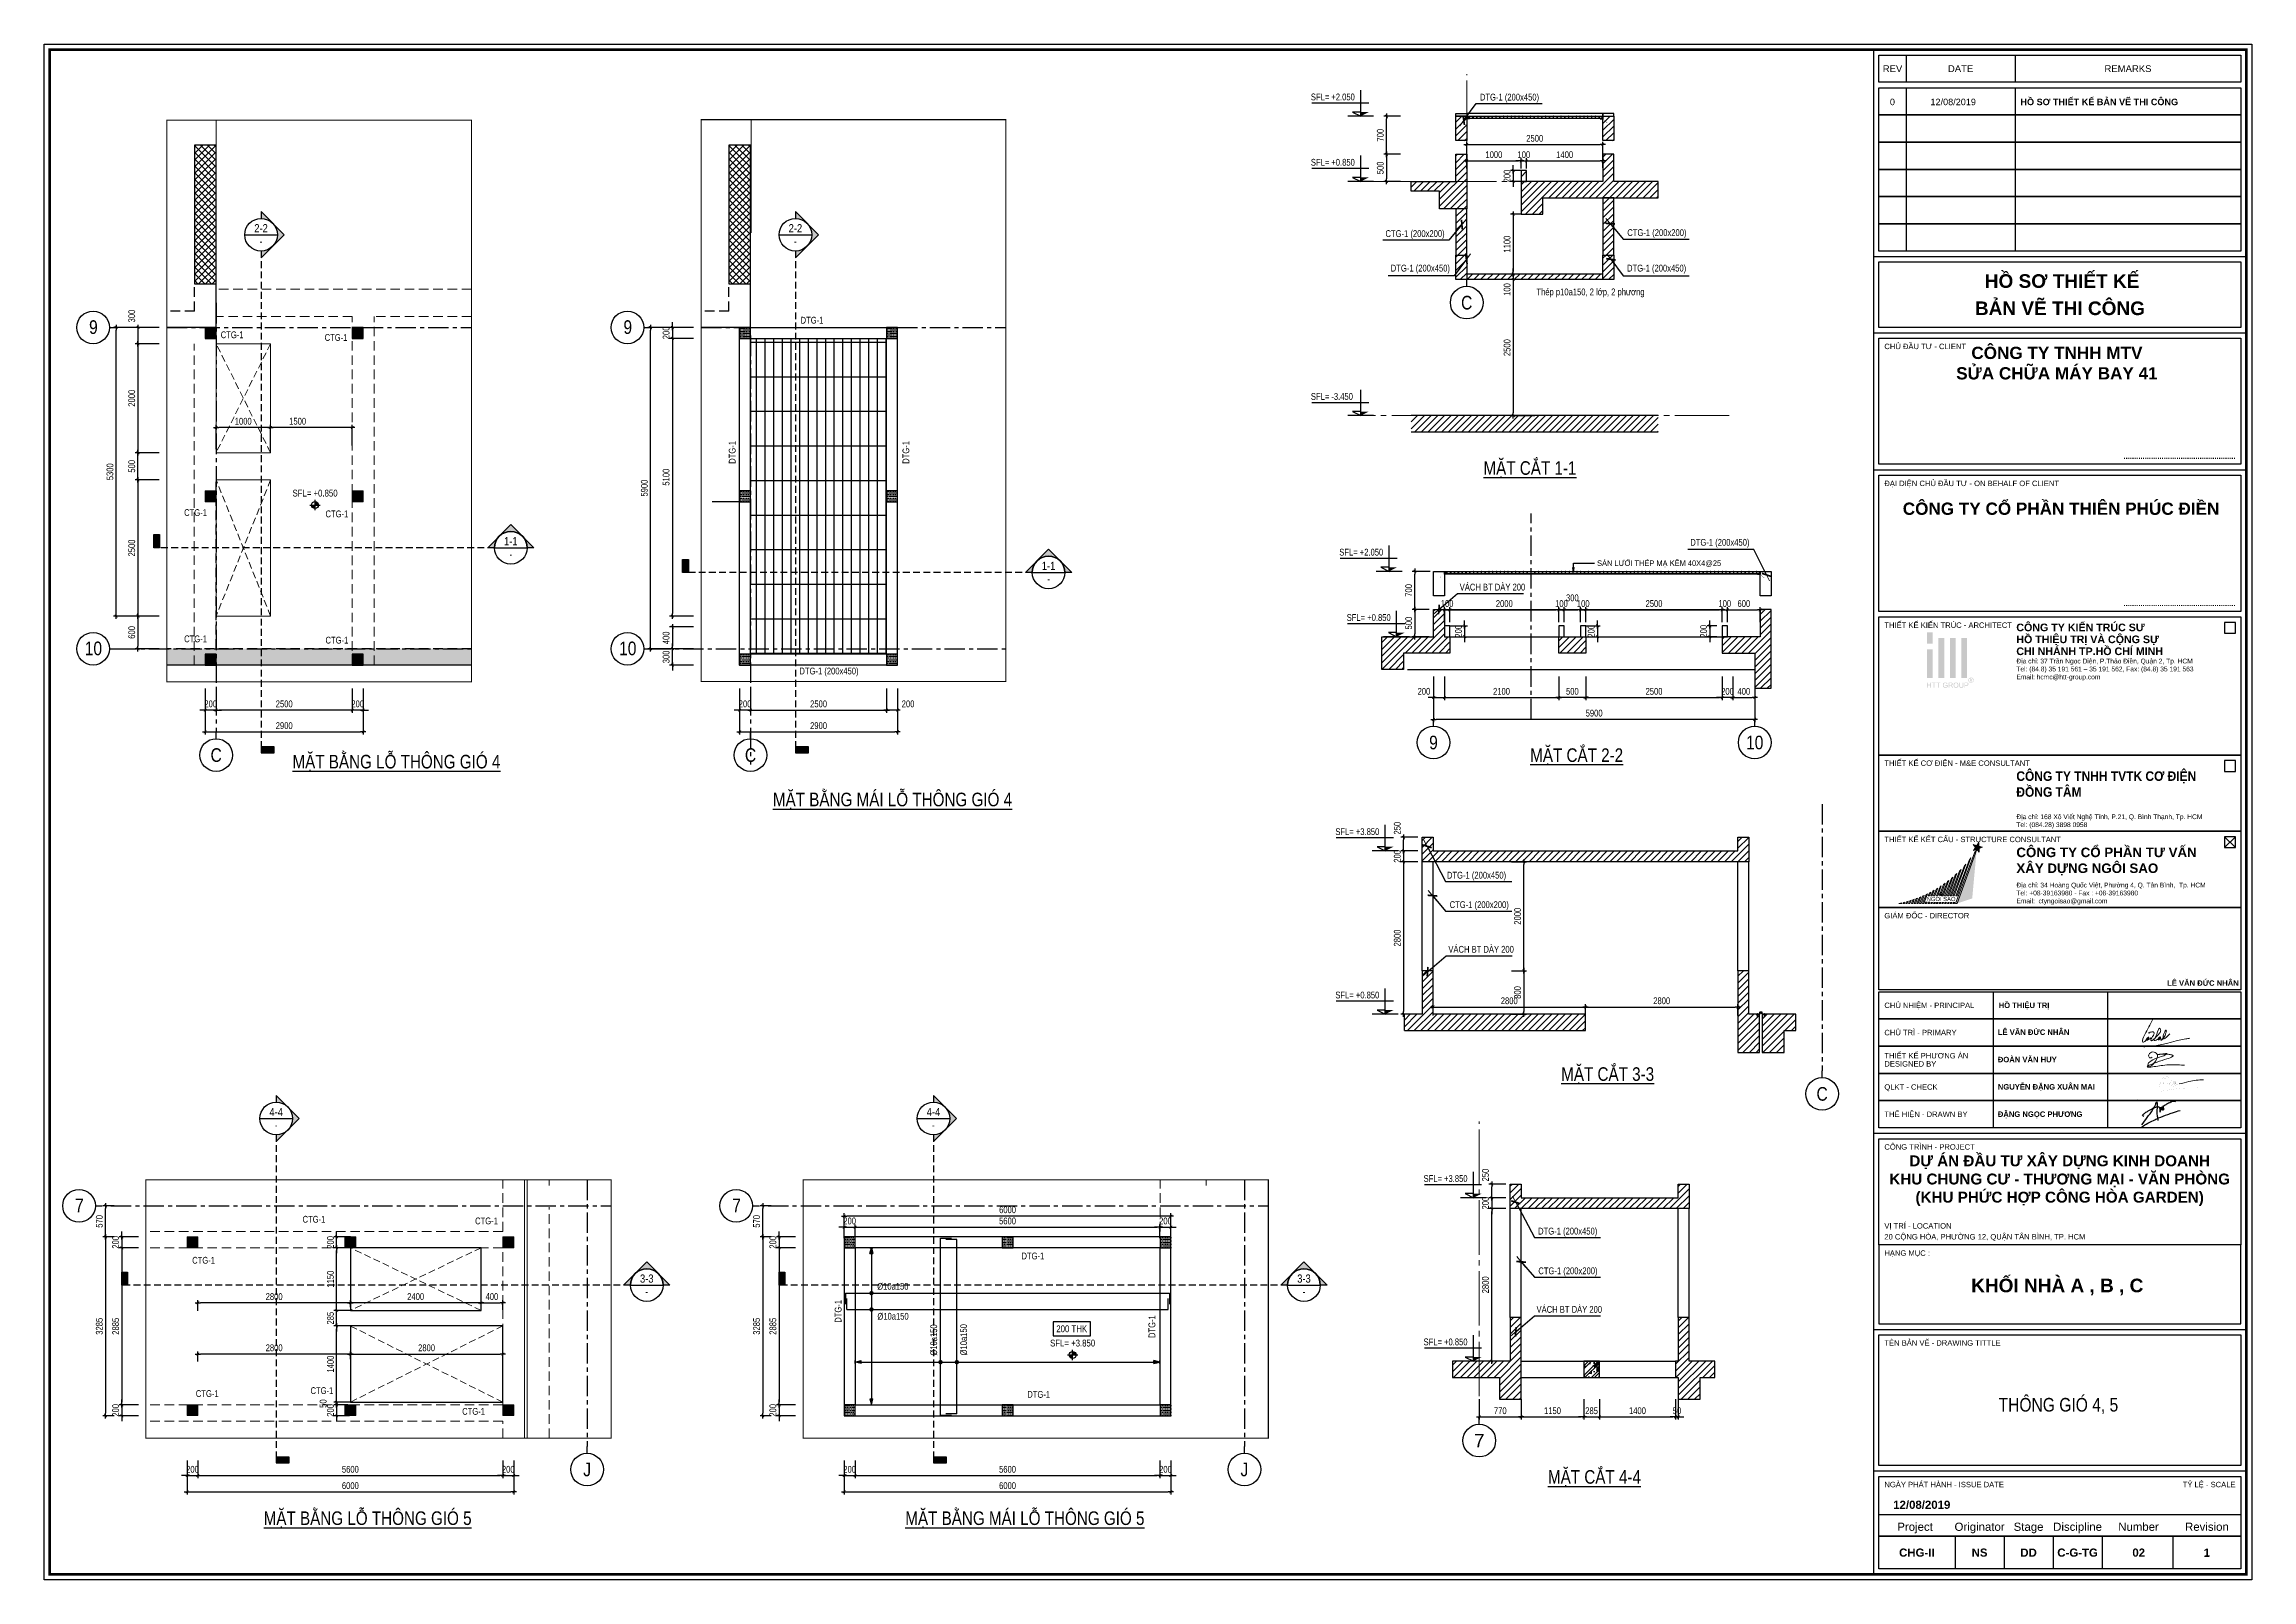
# Model space of a CAD drawing. Header units: millimetres. Extents: x -3582679 to -3542129, y 680309 to 797609.
# Drawn here: x -3582679 to -3542129, y 739709 to 767909 of the extents above; entities that cross this region are included whole.
import ezdxf
from ezdxf.enums import TextEntityAlignment as Align

# ---------------------------------------------------------------- set-up
doc = ezdxf.new("R2010")
doc.units = ezdxf.units.MM
doc.header["$LTSCALE"] = 100
doc.header["$MEASUREMENT"] = 0
for name, pattern in [('A14-Chi tiet Thong gio ham$0$HTT Center', [13, 10, -1, 1, -1]), ('BLOCK A - CHI TIET THANG 4$0$HIDDEN', [0.375, 0.25, -0.125]), ('BLOCK B - CHI TIET THANG 5$0$$0$HIDDEN', [0.375, 0.25, -0.125]), ('CENTER', [2, 1.25, -0.25, 0.25, -0.25]), ('HIDDEN', [0.375, 0.25, -0.125])]:
    doc.linetypes.add(name, pattern=pattern)
doc.layers.get('0').update_dxf_attribs({"lineweight": 9})
for name, color, linetype, lineweight in [("'S_General_Hidden_1 Thin", 1, 'HIDDEN', 18), ('A14-Chi tiet Thong gio ham$0$Dim 50', 1, 'Continuous', 5), ('A14-Chi tiet Thong gio ham$0$HATCH', 8, 'Continuous', 9), ('A14-Chi tiet Thong gio ham$0$Luoi Truc', 251, 'A14-Chi tiet Thong gio ham$0$HTT Center', 9), ('A14-Chi tiet Thong gio ham$0$Net Thay khac', 30, 'Continuous', 15), ('CHG_XX_Khung ten$0$TEXT', 7, 'Continuous', 15), ('S_Concrete_Cont_1 Opening', 8, 'HIDDEN', 5), ('S_Concrete_Cont_2 Normal', 2, 'Continuous', 13), ('TEXT', 7, 'Continuous', 15)]:
    doc.layers.add(name, color=color, linetype=linetype, lineweight=lineweight)
for name, color, linetype in [('01PM. TEXT A', 3, 'Continuous'), ('02PM. TEXT B', 4, 'Continuous'), ('03PM. TEXT C', 1, 'Continuous'), ('04PM. THIN', 7, 'Continuous'), ('05PM. FRAME', 4, 'Continuous'), ('06PM. HIDDEN', 4, 'HIDDEN'), ('07PM. WACO', 6, 'Continuous'), ('11PM. DIM', 2, 'Continuous'), ('12PM. GRID', 8, 'CENTER'), ('13PM. HATCH', 8, 'Continuous'), ('A14-Chi tiet Thong gio ham$0$Brick Wall', 4, 'Continuous'), ('A14-Chi tiet Thong gio ham$0$Concrete Line', 6, 'Continuous'), ('A14-Chi tiet Thong gio ham$0$Hatch vat lieu', 252, 'Continuous'), ('A14-Chi tiet Thong gio ham$0$Lat san', 150, 'Continuous'), ('A14-Chi tiet Thong gio ham$0$Line', 3, 'Continuous'), ('A14-Chi tiet Thong gio ham$0$Net cat Tuong', 4, 'Continuous'), ('A14-Chi tiet Thong gio ham$0$OBJECT', 7, 'Continuous'), ('A14-Chi tiet Thong gio ham$0$Screw', 40, 'Continuous'), ('A14-Chi tiet Thong gio ham$0$Timber', 3, 'Continuous'), ('BLOCK A - CHI TIET THANG 4$0$Ky hieu Truc', 1, 'Continuous'), ('CHG_XX_Khung ten$0$TKTC', 1, 'Continuous'), ('S-Hatch', 8, 'Continuous')]:
    doc.layers.add(name, color=color, linetype=linetype)
doc.layers.add('CHG_XX_Khung ten$0$A1 BORDER$0$DGIONG', color=7, linetype='Continuous', lineweight=13, true_color=0x29ffff)
doc.layers.add('CHG_XX_Khung ten$0$A1 BORDER$0$STICK', color=7, linetype='Continuous', lineweight=9, true_color=0xe60000)
doc.styles.add('$0$title block pccc$0$Arial - Bold', font='arialbd.ttf', dxfattribs={"height": 2.5})
doc.styles.add('[PMDC2013]STYLE', font='arial.ttf', dxfattribs={"width": 0.8})
doc.styles.add('A14-Chi tiet Thong gio ham$0$Arial_C', font='arial.ttf')
doc.styles.add('A14-Chi tiet Thong gio ham$0$VNI-HelveC', font='VHELVCN_0.TTF')
doc.styles.add('BLOCK A - CHI TIET THANG 1$0$VNI-HelveC', font='VHELVCN_0.TTF')
doc.styles.add('BLOCK A - CHI TIET THANG 4$0$VNI-HelveC', font='VHELVCN_0.TTF')
doc.styles.add('BLOCK B - CHI TIET THANG 5$0$$0$Title Block Bold', font='VHELVEB_0.TTF')
doc.styles.add('BLOCK B - CHI TIET THANG 5$0$VNI-HelveCB', font='VHELVCB_0.TTF')
doc.styles.add('CHG_XX_Khung ten$0$A1 BORDER$0$ARIAL', font='arial.ttf')
doc.styles.add('CHG_XX_Khung ten$0$A1 BORDER$0$Arial - Bold', font='arialbd.ttf', dxfattribs={"height": 2.5})
doc.styles.add('CHG_XX_Khung ten$0$A1 BORDER$0$Star-AvoBold', font='VAVOB_0.TTF')
doc.styles.add('CHG_XX_Khung ten$0$A1 BORDER$0$Title Block DD$0$ARIAL', font='arial.ttf')
doc.styles.add('CHG_XX_Khung ten$0$A1 BORDER$0$Title Block DD$0$Arial - Bold', font='arialbd.ttf', dxfattribs={"height": 2.5})
doc.styles.add('CHG_XX_Khung ten$0$arial', font='arial.ttf')
doc.styles.add('CHG_XX_Khung ten$0$Arial - Bold', font='arialbd.ttf')
doc.styles.add('CHG_XX_Khung ten$0$ArialB', font='arialbd.ttf')
doc.styles.add('CHG_XX_Khung ten$0$title block pccc$0$ARIAL', font='arial.ttf')
doc.styles.add('CHG_XX_Khung ten$0$title block pccc$0$Arial - Bold', font='arialbd.ttf', dxfattribs={"height": 2.5})
doc.styles.add('ISOCP', font='Isocp.shx', dxfattribs={"bigfont": 'as_sym.shx'})
doc.styles.add('TB', font='arial.ttf', dxfattribs={"width": 0.8})
doc.styles.add('TTP-HelCon', font='VHELVCN_0.TTF')
doc.styles.add('VN', font='VHELVCB_0.TTF')
doc.dimstyles.new('20', dxfattribs={"dimtxt": 250, "dimasz": 200, "dimexe": 250, "dimexo": 0, "dimgap": 100, "dimtad": 1, "dimdec": 0, "dimlfac": 0.2, "dimzin": 0, "dimdsep": 46, "dimtxsty": '[PMDC2013]STYLE', "dimblk": 'TICK', "dimcen": 0, "dimdle": 300, "dimclrd": 2, "dimclre": 2, "dimclrt": 4, "dimadec": 0, "dimazin": 0, "dimtfac": 0.004, "dimtdec": 0, "dimtix": 1, "dimtmove": 2, "dimatfit": 3, "dimldrblk": 'TICK', "dimfxl": 1, "dimtvp": 0.8, "dimtolj": 1, "dimtzin": 0, "dimarcsym": 0})
doc.dimstyles.new('A14-Chi tiet Thong gio ham$0$Dim 50 (A1-A2)', dxfattribs={"dimscale": 50, "dimtxt": 2, "dimasz": 0.7, "dimexe": 0, "dimexo": 1, "dimgap": 1, "dimtad": 1, "dimdec": 0, "dimzin": 12, "dimdsep": 46, "dimtxsty": 'A14-Chi tiet Thong gio ham$0$VNI-HelveC', "dimblk": 'A14-Chi tiet Thong gio ham$0$_Dot', "dimcen": 1, "dimclrd": 256, "dimclre": 256, "dimclrt": 3, "dimadec": 0, "dimazin": 0, "dimtfac": 1, "dimtdec": 0, "dimtix": 1, "dimtmove": 2, "dimatfit": 3, "dimldrblk": 'A14-Chi tiet Thong gio ham$0$HTT Arrow 30', "dimfxl": 1, "dimtolj": 1, "dimtzin": 0, "dimarcsym": 0})
pattern_1 = [(45, (2443.07, -562.45), (-61.8718434, 61.8718434), [])]
pattern_2 = [(45, (85355.31, 9244.45), (-61.8718434, 61.8718434), [])]
pattern_3 = [(45, (-18461.14, 7813.6), (-61.8718434, 61.8718434), [])]
pattern_4 = [(45, (-1373.70433, -571.42504), (-0.088388348, 0.088388348), [])]

# ---------------------------------------------------------------- blocks, each defined once
blk = doc.blocks.new('CHG_XX_Khung ten$0$A1 BORDER$0$HTT-Logo')
at = {"true_color": 0x134fb3}
h = blk.add_hatch(color=154, dxfattribs=at)
h.paths.add_polyline_path([(3, 29.1), (0, 29.1), (0, 23.1), (3, 23.1)])
h.paths.add_polyline_path([(3, 20.1), (0, 20.1), (0, 5.1), (3, 5.1)])
h.paths.add_polyline_path([(9, 26.1), (6, 26.1), (6, 5.1), (9, 5.1)])
h.paths.add_polyline_path([(15, 26.1), (12, 26.1), (12, 5.1), (15, 5.1)])
h.paths.add_polyline_path([(21, 26.1), (18, 26.1), (18, 5.1), (21, 5.1)])
h.paths.add_polyline_path([(2.1, 2.7), (1.8, 2.7), (1.8, 1.6), (0.4, 1.6), (0.4, 2.7), (0, 2.7), (0, 0), (0.4, 0), (0.4, 1.3), (1.8, 1.3), (1.8, 0), (2.1, 0)])
h.paths.add_polyline_path([(4.6, 2.7), (2.5, 2.7), (2.5, 2.4), (3.4, 2.4), (3.4, 0), (3.8, 0), (3.8, 2.4), (4.6, 2.4)])
h.paths.add_polyline_path([(7, 2.7), (4.8, 2.7), (4.8, 2.4), (5.7, 2.4), (5.7, 0), (6.1, 0), (6.1, 2.4), (7, 2.4)])
h.paths.add_polyline_path([(8.6, 1.4), (8.6, 1.4), (8.7, 1.6), (8.7, 1.7), (8.7, 1.9), (8.8, 2), (8.9, 2.2), (9, 2.3), (9.2, 2.4), (9.3, 2.4), (9.4, 2.4), (9.6, 2.4), (9.8, 2.4), (10, 2.4), (10.1, 2.3), (10.3, 2.2), (10.3, 2), (10.4, 1.9), (10.7, 1.9), (10.7, 2.1), (10.6, 2.3), (10.5, 2.4), (10.4, 2.5), (10.3, 2.6), (10.2, 2.7), (10.1, 2.7), (10, 2.7), (9.8, 2.7), (9.6, 2.7), (9.6, 2.7), (9.4, 2.7), (9.2, 2.7), (9.1, 2.6), (8.9, 2.6), (8.9, 2.6), (8.7, 2.5), (8.6, 2.4), (8.5, 2.2), (8.4, 2.1), (8.4, 2), (8.3, 1.8), (8.3, 1.7), (8.3, 1.5), (8.3, 1.3), (8.3, 1.3), (8.3, 1.1), (8.3, 0.9), (8.4, 0.8), (8.4, 0.6), (8.5, 0.6), (8.6, 0.4), (8.7, 0.3), (8.8, 0.2), (8.9, 0.1), (9, 0.1), (9.2, 0), (9.3, 0), (9.5, 0), (9.7, 0), (9.7, 0), (9.9, 0), (10.1, 0), (10.2, 0.1), (10.3, 0.1), (10.5, 0.2), (10.6, 0.3), (10.8, 0.4), (10.8, 1.4), (9.6, 1.4), (9.6, 1.1), (10.4, 1.1), (10.4, 0.6), (10.4, 0.5), (10.3, 0.4), (10.1, 0.4), (10, 0.3), (9.8, 0.3), (9.6, 0.3), (9.6, 0.3), (9.4, 0.3), (9.3, 0.3), (9.1, 0.4), (9, 0.5), (8.9, 0.6), (8.8, 0.8), (8.7, 0.9), (8.7, 1), (8.7, 1.2)])
h.paths.add_polyline_path([(13.2, 1.4), (13.3, 1.5), (13.3, 1.5), (13.4, 1.6), (13.4, 1.8), (13.5, 2), (13.5, 2.1), (13.4, 2.2), (13.3, 2.4), (13.3, 2.4), (13.2, 2.5), (13, 2.6), (13, 2.6), (12.9, 2.7), (12.7, 2.7), (12.5, 2.7), (11.3, 2.7), (11.3, 0), (11.7, 0), (11.7, 1.2), (12.1, 1.2), (12.1, 1.2), (12.3, 1.2), (12.4, 1.1), (12.5, 1.1), (12.6, 0.9), (12.7, 0.9), (12.8, 0.7), (12.9, 0.6), (13.2, 0), (13.7, 0), (13.2, 0.7), (13.1, 0.8), (13, 1), (12.9, 1.1), (12.9, 1.1), (12.7, 1.2), (12.9, 1.3), (13, 1.3)])
h.paths.add_polyline_path([(11.7, 1.5), (11.7, 2.4), (12.5, 2.4), (12.7, 2.4), (12.8, 2.4), (13, 2.3), (13.1, 2.1), (13.1, 2), (13.1, 1.9), (13, 1.7), (13, 1.6), (12.8, 1.6), (12.6, 1.5), (12.4, 1.5)], flags=16)
h.paths.add_polyline_path([(16.5, 1.4), (16.5, 1.6), (16.4, 1.8), (16.4, 1.9), (16.3, 2.1), (16.3, 2.1), (16.2, 2.2), (16.1, 2.4), (16, 2.5), (15.9, 2.6), (15.8, 2.6), (15.7, 2.7), (15.5, 2.7), (15.4, 2.7), (15.2, 2.7), (15.2, 2.7), (15, 2.7), (14.8, 2.7), (14.7, 2.6), (14.5, 2.6), (14.4, 2.5), (14.3, 2.4), (14.2, 2.3), (14.1, 2.1), (14, 2), (14, 1.8), (13.9, 1.7), (13.9, 1.5), (13.9, 1.3), (13.9, 1.3), (13.9, 1.1), (14, 1), (14, 0.8), (14.1, 0.6), (14.1, 0.6), (14.2, 0.5), (14.3, 0.3), (14.4, 0.2), (14.5, 0.1), (14.6, 0.1), (14.7, 0), (14.9, 0), (15, 0), (15.2, 0), (15.2, 0), (15.4, 0), (15.5, 0), (15.7, 0), (15.9, 0.1), (15.9, 0.1), (16, 0.2), (16.1, 0.3), (16.2, 0.5), (16.3, 0.6), (16.4, 0.7), (16.4, 0.8), (16.5, 1), (16.5, 1.2), (16.5, 1.3)])
h.paths.add_polyline_path([(14.3, 1.4), (14.3, 1.6), (14.3, 1.8), (14.4, 2), (14.5, 2.1), (14.6, 2.2), (14.7, 2.3), (14.9, 2.4), (15, 2.4), (15.2, 2.4), (15.4, 2.4), (15.5, 2.4), (15.7, 2.3), (15.8, 2.2), (15.9, 2.1), (16, 1.9), (16, 1.9), (16.1, 1.7), (16.1, 1.5), (16.1, 1.3), (16.1, 1.1), (16.1, 0.9), (16, 0.8), (16, 0.7), (15.9, 0.5), (15.8, 0.5), (15.7, 0.4), (15.5, 0.3), (15.4, 0.3), (15.2, 0.3), (15.1, 0.3), (15, 0.3), (14.8, 0.3), (14.7, 0.4), (14.5, 0.5), (14.4, 0.7), (14.4, 0.8), (14.3, 1), (14.3, 1.1), (14.3, 1.3)], flags=16)
h.paths.add_polyline_path([(17.3, 2.7), (17, 2.7), (17, 1.1), (17, 0.9), (17, 0.7), (17, 0.6), (17.1, 0.5), (17.1, 0.4), (17.2, 0.3), (17.3, 0.2), (17.4, 0.1), (17.5, 0), (17.7, 0), (17.8, 0), (18, 0), (18.2, 0), (18.4, 0), (18.5, 0), (18.7, 0.1), (18.7, 0.1), (18.8, 0.2), (18.9, 0.3), (19, 0.5), (19, 0.6), (19.1, 0.8), (19.1, 0.9), (19.1, 1.1), (19.1, 2.7), (18.7, 2.7), (18.7, 1.1), (18.7, 1.1), (18.7, 0.9), (18.7, 0.7), (18.6, 0.6), (18.6, 0.5), (18.5, 0.4), (18.4, 0.3), (18.2, 0.3), (18, 0.3), (17.9, 0.3), (17.7, 0.3), (17.6, 0.4), (17.5, 0.5), (17.4, 0.6), (17.3, 0.8), (17.3, 0.9), (17.3, 1.1)])
h.paths.add_polyline_path([(21.4, 1.3), (21.5, 1.3), (21.6, 1.4), (21.7, 1.6), (21.7, 1.7), (21.7, 1.9), (21.7, 2), (21.7, 2.1), (21.7, 2.3), (21.6, 2.4), (21.4, 2.5), (21.4, 2.6), (21.3, 2.6), (21.1, 2.7), (21, 2.7), (20.9, 2.7), (20.7, 2.7), (19.7, 2.7), (19.7, 0), (20, 0), (20, 1.1), (20.7, 1.1), (20.8, 1.1), (21, 1.1), (21.1, 1.1), (21.3, 1.2)])
h.paths.add_polyline_path([(20, 1.4), (20, 2.4), (20.7, 2.4), (20.9, 2.4), (21.1, 2.4), (21.2, 2.3), (21.3, 2.2), (21.3, 2.1), (21.4, 1.9), (21.4, 1.8), (21.3, 1.7), (21.2, 1.5), (21.1, 1.5), (20.9, 1.4), (20.7, 1.4)], flags=16)
h.paths.add_polyline_path([(23.9, 2.8), (24, 2.9), (24.1, 3), (24.2, 3.1), (24.3, 3.2), (24.4, 3.3), (24.4, 3.4), (24.5, 3.6), (24.5, 3.8), (24.5, 3.9), (24.5, 4), (24.5, 4.1), (24.5, 4.3), (24.4, 4.5), (24.3, 4.6), (24.3, 4.7), (24.2, 4.8), (24.1, 4.9), (24, 5), (23.8, 5.1), (23.8, 5.2), (23.6, 5.2), (23.4, 5.3), (23.3, 5.3), (23.1, 5.3), (23.1, 5.3), (22.9, 5.3), (22.8, 5.3), (22.6, 5.2), (22.4, 5.1), (22.4, 5.1), (22.2, 5), (22.1, 4.9), (22, 4.8), (21.9, 4.6), (21.9, 4.6), (21.8, 4.4), (21.8, 4.3), (21.7, 4.1), (21.7, 3.9), (21.7, 3.9), (21.8, 3.7), (21.8, 3.5), (21.8, 3.4), (21.9, 3.2), (22, 3.2), (22, 3), (22.2, 2.9), (22.3, 2.8), (22.4, 2.7), (22.5, 2.7), (22.6, 2.6), (22.8, 2.6), (23, 2.5), (23.1, 2.5), (23.2, 2.5), (23.3, 2.6), (23.5, 2.6), (23.7, 2.6), (23.8, 2.7)])
h.paths.add_polyline_path([(22.5, 2.9), (22.5, 3), (22.3, 3.1), (22.2, 3.2), (22.1, 3.4), (22.1, 3.4), (22, 3.6), (22, 3.8), (22, 3.9), (22, 4), (22, 4.2), (22, 4.4), (22.1, 4.5), (22.2, 4.6), (22.3, 4.7), (22.4, 4.8), (22.6, 4.9), (22.6, 5), (22.8, 5), (23, 5.1), (23.1, 5.1), (23.2, 5.1), (23.4, 5.1), (23.5, 5), (23.7, 4.9), (23.8, 4.9), (23.9, 4.8), (24, 4.6), (24.1, 4.5), (24.2, 4.4), (24.2, 4.3), (24.3, 4.1), (24.3, 3.9), (24.3, 3.8), (24.3, 3.7), (24.2, 3.5), (24.1, 3.4), (24.1, 3.3), (24, 3.1), (23.8, 3), (23.7, 2.9), (23.6, 2.9), (23.5, 2.8), (23.3, 2.8), (23.1, 2.8), (23, 2.8), (22.9, 2.8), (22.7, 2.8)], flags=16)
h.paths.add_polyline_path([(22.5, 3.2), (22.5, 4.7), (23, 4.7), (23.2, 4.6), (23.4, 4.6), (23.5, 4.5), (23.6, 4.5), (23.7, 4.3), (23.7, 4.2), (23.6, 4.1), (23.6, 4), (23.4, 3.9), (23.2, 3.8), (23.4, 3.7), (23.5, 3.6), (23.6, 3.5), (23.8, 3.2), (23.5, 3.2), (23.3, 3.4), (23.2, 3.6), (23.1, 3.7), (23.1, 3.7), (22.9, 3.8), (22.9, 3.8), (22.8, 3.8), (22.8, 3.2)], flags=0)
h.paths.add_polyline_path([(22.8, 4), (22.8, 4.4), (23, 4.4), (23.1, 4.4), (23.3, 4.4), (23.4, 4.3), (23.4, 4.2), (23.3, 4.1), (23.2, 4), (23, 4)], flags=0)
blk = doc.blocks.new('CHG_XX_Khung ten')
at = {"layer": 'CHG_XX_Khung ten$0$A1 BORDER$0$DGIONG'}
h = blk.add_hatch(color=256, dxfattribs=at)
h.paths.add_polyline_path([(724.94, 283.19), (724.15, 281.97), (717.19, 263.38), (717.7, 263.38)])
h.paths.add_polyline_path([(722.81, 280.17), (722.1, 279.22), (717.21, 266.21), (717.72, 266.21)], flags=17)
h.paths.add_polyline_path([(720.93, 277.8), (720.27, 277.04), (716.19, 266.22), (716.7, 266.22)])
h.paths.add_polyline_path([(719.23, 275.93), (718.6, 275.29), (715.18, 266.22), (715.69, 266.22)])
h.paths.add_polyline_path([(717.65, 274.38), (717.03, 273.81), (714.16, 266.22), (714.67, 266.22)])
h.paths.add_polyline_path([(716.14, 273.03), (715.61, 272.59), (713.15, 266.22), (713.66, 266.22)])
h.paths.add_polyline_path([(714.69, 271.86), (714.17, 271.45), (712.13, 266.23), (712.64, 266.23)])
h.paths.add_polyline_path([(713.29, 270.81), (712.76, 270.43), (711.57, 267.46), (712.07, 267.47)])
h.paths.add_polyline_path([(710.1, 266.23), (710.61, 266.24), (711.93, 269.87), (711.48, 269.56)])
h.paths.add_polyline_path([(710.61, 269.02), (710.13, 268.73), (709.08, 266.24), (709.59, 266.24)])
h.paths.add_polyline_path([(709.31, 268.26), (708.82, 267.97), (708.07, 266.24), (708.58, 266.24)])
h.paths.add_polyline_path([(708.04, 267.56), (707.54, 267.3), (707.05, 266.25), (707.56, 266.25)])
h.paths.add_polyline_path([(716.84, 263.8), (716.33, 263.8), (716.18, 263.38), (716.69, 263.38)])
h.paths.add_polyline_path([(715.67, 263.39), (715.82, 263.8), (715.32, 263.8), (715.16, 263.39)])
h.paths.add_polyline_path([(714.15, 263.39), (714.65, 263.39), (714.8, 263.8), (714.3, 263.8)])
h.paths.add_polyline_path([(713.13, 263.39), (713.64, 263.4), (713.79, 263.81), (713.28, 263.81)])
h.paths.add_polyline_path([(712.77, 263.81), (712.27, 263.81), (712.11, 263.39), (712.62, 263.4)])
h.paths.add_polyline_path([(711.25, 263.81), (711.1, 263.4), (711.61, 263.4), (711.76, 263.81)])
h.paths.add_polyline_path([(710.59, 263.4), (710.74, 263.82), (710.24, 263.82), (710.08, 263.4)])
h.paths.add_polyline_path([(709.73, 263.82), (709.22, 263.82), (709.07, 263.41), (709.57, 263.41)])
h.paths.add_polyline_path([(708.71, 263.82), (708.21, 263.82), (708.05, 263.41), (708.56, 263.41)])
h.paths.add_polyline_path([(707.54, 263.41), (707.69, 263.83), (707.19, 263.83), (707.03, 263.41)])
h.paths.add_polyline_path([(706.68, 263.83), (706.17, 263.83), (706.02, 263.42), (706.53, 263.42)])
h.paths.add_polyline_path([(705, 263.42), (705.51, 263.42), (706.79, 266.93), (706.4, 266.74)])
h.paths.add_polyline_path([(703.97, 263.37), (704.48, 263.37), (705.57, 266.36), (705.14, 266.17)])
h.paths.add_polyline_path([(704.36, 265.84), (703.91, 265.65), (702.96, 263.38), (703.46, 263.38)])
h.paths.add_polyline_path([(703.17, 265.37), (702.69, 265.19), (701.94, 263.38), (702.45, 263.38)])
h.paths.add_polyline_path([(702, 264.94), (701.5, 264.77), (700.92, 263.38), (701.43, 263.38)])
h.paths.add_polyline_path([(700.84, 264.56), (700.33, 264.4), (699.91, 263.39), (700.42, 263.39)])
h.paths.add_polyline_path([(699.7, 264.21), (699.18, 264.06), (698.89, 263.39), (699.4, 263.39)])
h.paths.add_polyline_path([(698.57, 263.9), (698.04, 263.77), (697.87, 263.38), (698.38, 263.39)])
h.paths.add_polyline_path([(697.37, 263.39), (697.45, 263.63), (696.91, 263.51), (696.35, 263.38)])
blk.add_hatch(color=256, dxfattribs=at).paths.add_polyline_path([(724.92, 283.21), (717.68, 263.38), (723.28, 265.27)])
at = {"layer": 'CHG_XX_Khung ten$0$A1 BORDER$0$STICK'}
for points in [[(723.71, 282.88), (725.74, 285.75), (725.8, 282.26), (723.67, 285.06), (727.02, 284.03)], [(725.76, 284.41), (724.96, 284.66), (724.49, 283.98), (724.99, 283.32), (725.77, 283.6)], [(711.25, 266.22), (711.64, 267.39), (712.01, 266.22), (711.02, 266.95), (712.24, 266.93)], [(711.87, 266.67), (711.78, 266.94), (711.49, 266.94), (711.4, 266.67), (711.63, 266.5)]]:
    blk.add_hatch(color=256, dxfattribs=at).paths.add_polyline_path(points)
for p, q in [((687, 577), (687, 17)), ((687, 501), (824, 501)), ((687, 473), (824, 473)), ((687, 422.69), (824, 422.69)), ((816, 283.93), (820, 287.93)), ((820, 283.93), (816, 287.93)), ((687, 179), (824, 179)), ((687, 107), (824, 107)), ((687, 55), (824, 55))]:
    blk.add_line(p, q)
at = {"linetype": 'Continuous'}
for p, q in [((699, 575), (699, 565)), ((739, 575), (739, 565)), ((699, 563), (699, 503)), ((739, 563), (739, 503)), ((689, 39), (822, 39)), ((716.98, 31), (716.98, 19)), ((734.98, 31), (734.98, 19)), ((752.98, 31), (752.98, 19)), ((770.98, 31), (770.98, 19)), ((797, 31), (797, 19))]:
    blk.add_line(p, q, dxfattribs=at)
at = {"color": 9, "linetype": 'Continuous'}
for p, q in [((731, 231), (731, 181)), ((773, 231), (773, 181))]:
    blk.add_line(p, q, dxfattribs=at)
for points in [[(15, 579), (826, 579), (826, 15), (15, 15)], [(816, 362.62), (820, 362.62), (820, 366.62), (816, 366.62)], [(816, 311.93), (820, 311.93), (820, 315.93), (816, 315.93)], [(816, 283.93), (820, 283.93), (820, 287.93), (816, 287.93)]]:
    blk.add_lwpolyline(points, close=True)
at = {"color": 4, "linetype": 'Continuous', "const_width": 1}
blk.add_lwpolyline([(17, 577), (824, 577), (824, 17), (17, 17)], close=True, dxfattribs=at)
at = {"linetype": 'Continuous'}
for points in [[(822, 565), (689, 565), (689, 575), (822, 575)], [(822, 553), (689, 553), (689, 563), (822, 563)], [(822, 543), (689, 543), (689, 553), (822, 553)], [(822, 533), (689, 533), (689, 543), (822, 543)], [(822, 523), (689, 523), (689, 533), (822, 533)], [(822, 513), (689, 513), (689, 523), (822, 523)], [(822, 503), (689, 503), (689, 513), (822, 513)], [(689, 499), (822, 499), (822, 475), (689, 475)], [(689, 368.62), (822, 368.62), (822, 317.93), (689, 317.93)], [(689, 317.93), (822, 317.93), (822, 289.93), (689, 289.93)], [(689, 289.93), (822, 289.93), (822, 261.93), (689, 261.93)], [(689, 177), (822, 177), (822, 138), (689, 138)], [(689, 109), (822, 109), (822, 138), (689, 138)], [(689, 105), (822, 105), (822, 57), (689, 57)], [(689, 53), (822, 53), (822, 31), (689, 31)], [(822, 19), (689, 19), (689, 31), (822, 31)]]:
    blk.add_lwpolyline(points, close=True, dxfattribs=at)
at = {"color": 9, "linetype": 'Continuous'}
for points in [[(689, 261.93), (822, 261.93), (822, 231.73), (689, 231.73)], [(822, 221), (689, 221), (689, 231), (822, 231)], [(822, 211), (689, 211), (689, 221), (822, 221)], [(822, 201), (689, 201), (689, 211), (822, 211)], [(822, 191), (689, 191), (689, 201), (822, 201)], [(822, 181), (689, 181), (689, 191), (822, 191)]]:
    blk.add_lwpolyline(points, close=True, dxfattribs=at)
blk.add_lwpolyline([(822, 211), (689, 211), (822, 211)], dxfattribs=at)
at = {"color": 1}
for points in [[(785.43, 181.21), (786.17, 181.73), (788.31, 183), (790.34, 184), (791.77, 184.64), (795.08, 185.91), (796.87, 186.5), (799.7, 187.42)], [(785.63, 182.08), (787.56, 184.76), (789.61, 187.7), (790.35, 188.98), (790.79, 189.92), (791.06, 190.59), (791.21, 189.09), (791.18, 188.31), (791.14, 187.75), (791.09, 186.47), (791.21, 185.58), (791.42, 184.31), (791.51, 183.99), (791.51, 183.74)], [(786.29, 185.19), (785.86, 185.61), (786.06, 185.86), (787.11, 186.7), (788.17, 187.35), (789.1, 187.9), (790.12, 188.41), (790.69, 188.61), (791.04, 188.74), (791.47, 188.79), (791.73, 188.72), (791.92, 188.61), (792.08, 188.33), (792.16, 188.06), (792.21, 187.84), (792.21, 187.27), (792.2, 187.05), (792.23, 186.85), (792.39, 187.1), (792.48, 187.84), (792.46, 188.12), (792.44, 188.61), (792.46, 188.03), (792.53, 187.67), (792.73, 187.74), (792.86, 187.87), (792.9, 188.09), (792.9, 188.28), (792.87, 188.7), (792.91, 188.19), (792.93, 187.79), (792.94, 187.69), (793.11, 187.61), (793.31, 187.73), (793.45, 187.93), (793.48, 188.22), (793.48, 188.64), (793.48, 189.05), (793.48, 188.49), (793.56, 187.84), (793.63, 187.45), (793.48, 188.6), (793.51, 188.92), (794.2, 189.45), (794.72, 189.76), (795.44, 190.17), (796.2, 190.5), (796.65, 190.69), (797.26, 190.79), (797.77, 190.74), (797.95, 190.55)]]:
    blk.add_spline(points, degree=3, dxfattribs=at)
at = {"layer": 'CHG_XX_Khung ten$0$A1 BORDER$0$DGIONG'}
for points in [[(719.23, 275.93), (715.69, 266.22), (715.18, 266.22), (718.6, 275.29), (719.23, 275.93)], [(720.93, 277.8), (716.7, 266.22), (716.19, 266.22), (720.27, 277.04), (720.93, 277.8)], [(724.94, 283.19), (717.7, 263.38), (717.19, 263.38), (724.15, 281.97), (724.94, 283.19)], [(722.81, 280.17), (717.72, 266.21), (717.21, 266.21), (722.1, 279.22), (722.81, 280.17)], [(709.31, 268.26), (708.58, 266.24), (708.07, 266.24), (708.82, 267.97), (709.31, 268.26)], [(710.61, 269.02), (709.59, 266.24), (709.08, 266.24), (710.13, 268.73), (710.61, 269.02)], [(711.93, 269.87), (710.61, 266.24), (710.1, 266.23), (711.48, 269.56), (711.93, 269.87)], [(713.29, 270.81), (712.07, 267.47), (711.57, 267.46), (712.76, 270.43), (713.29, 270.81)], [(714.69, 271.86), (712.64, 266.23), (712.13, 266.23), (714.17, 271.45), (714.69, 271.86)], [(716.14, 273.03), (713.66, 266.22), (713.15, 266.22), (715.61, 272.59), (716.14, 273.03)], [(717.65, 274.38), (714.67, 266.22), (714.16, 266.22), (717.03, 273.81), (717.65, 274.38)], [(697.45, 263.63), (697.37, 263.39), (696.35, 263.38), (696.91, 263.51), (697.45, 263.63)], [(698.57, 263.9), (698.38, 263.39), (697.87, 263.38), (698.04, 263.77), (698.57, 263.9)], [(699.7, 264.21), (699.4, 263.39), (698.89, 263.39), (699.18, 264.06), (699.7, 264.21)], [(700.84, 264.56), (700.42, 263.39), (699.91, 263.39), (700.33, 264.4), (700.84, 264.56)], [(702, 264.94), (701.43, 263.38), (700.92, 263.38), (701.5, 264.77), (702, 264.94)], [(703.17, 265.37), (702.45, 263.38), (701.94, 263.38), (702.69, 265.19), (703.17, 265.37)], [(704.36, 265.84), (703.46, 263.38), (702.96, 263.38), (703.91, 265.65), (704.36, 265.84)], [(705.57, 266.36), (704.48, 263.37), (703.97, 263.37), (705.14, 266.17), (705.57, 266.36)], [(706.79, 266.93), (705.51, 263.42), (705, 263.42), (706.4, 266.74), (706.79, 266.93)], [(708.04, 267.56), (707.56, 266.25), (707.05, 266.25), (707.54, 267.3), (708.04, 267.56)]]:
    blk.add_lwpolyline(points, dxfattribs=at)
for points in [[(706.53, 263.42), (706.68, 263.83), (706.17, 263.83), (706.02, 263.42)], [(707.54, 263.41), (707.69, 263.83), (707.19, 263.83), (707.03, 263.41)], [(708.56, 263.41), (708.71, 263.82), (708.21, 263.82), (708.05, 263.41)], [(709.57, 263.41), (709.73, 263.82), (709.22, 263.82), (709.07, 263.41)], [(710.59, 263.4), (710.74, 263.82), (710.24, 263.82), (710.08, 263.4)], [(711.61, 263.4), (711.76, 263.81), (711.25, 263.81), (711.1, 263.4)], [(712.62, 263.4), (712.77, 263.81), (712.27, 263.81), (712.11, 263.39)], [(713.64, 263.4), (713.79, 263.81), (713.28, 263.81), (713.13, 263.39)], [(714.65, 263.39), (714.8, 263.8), (714.3, 263.8), (714.15, 263.39)], [(715.67, 263.39), (715.82, 263.8), (715.32, 263.8), (715.16, 263.39)], [(716.69, 263.38), (716.84, 263.8), (716.33, 263.8), (716.18, 263.38)]]:
    blk.add_lwpolyline(points, close=True, dxfattribs=at)
at = {"layer": 'CHG_XX_Khung ten$0$A1 BORDER$0$STICK'}
for p, q in [((723.67, 285.06), (727.02, 284.03)), ((725.8, 282.26), (723.67, 285.06)), ((723.71, 282.88), (725.74, 285.75)), ((727.02, 284.03), (723.71, 282.88)), ((725.74, 285.75), (725.8, 282.26)), ((711.02, 266.95), (712.24, 266.93)), ((712.01, 266.22), (711.02, 266.95)), ((712.24, 266.93), (711.25, 266.22)), ((711.64, 267.39), (712.01, 266.22))]:
    blk.add_line(p, q, dxfattribs=at)
at = {"layer": 'CHG_XX_Khung ten$0$TEXT', "color": 1}
blk.add_lwpolyline([(801.29, 204.04, -0.124137), (800.16, 204.02, 0.028888), (797.25, 204.19, 0.026156), (793.98, 204.04, 0.007061), (788.86, 203.28, -0.091769), (787.85, 203.27, -0.25841), (787.51, 203.62, -0.039719), (788.28, 204, -0.004242), (791.23, 205.18, -0.019244), (794.8, 206.31, 0.094204), (797.02, 207.28, 0.504882), (796.98, 207.63, 0.07616), (796.3, 207.87, 0.041135), (794.97, 208.03, 0.034641), (791.34, 207.9, 0.01407), (792.8, 208.12, 0.003668), (794.71, 208.36, -0.800617), (794.79, 208.18, -0.093248), (793.21, 207.32, 0.020479), (791.05, 206.59, 0.096842), (788.38, 205.18, 0.259163), (787.77, 203.63, 0.564182), (788.17, 203.39, 0.087383), (789.69, 204.36, 0.156422), (791.35, 207.23, 0.228987), (790.91, 208.45, 0.272068), (789.19, 208.76, 0.293527), (788.08, 207.43, 0.171419), (788.25, 206.94, 0.281707), (788.69, 206.7, 0.217513), (789.34, 206.92)], format="xyb", dxfattribs=at)
at = {"layer": 'CHG_XX_Khung ten$0$TEXT', "color": 1, "const_width": 0.0121}
for points in [[(806.31, 195.73, -0.026807), (805.12, 195.66, 0.027369), (800.25, 195.52, 0.022423), (795.26, 194.89, 0.038275), (791.04, 194.04, 0.053272), (785.95, 192.37, 0.118692), (783.44, 190.96)], [(791.6, 198.34, 0.143835), (794.1, 199.89, -0.075685), (793.5, 197.02, -0.172299), (794.95, 199.92, -0.299798), (795.6, 198.96, -0.170508), (795.36, 197.75, 0.168316), (795.11, 197.03)], [(791.95, 196.04, -0.054469), (792.33, 197.1, 0.103257), (792.78, 199.38)], [(797.47, 197.92, 0.401177), (797.3, 198.32, 0.483935), (795.9, 197.43, 0.196997), (796.02, 196.61, 0.296639), (796.38, 196.53, 0.183057), (797.12, 197.39)], [(797.48, 198.09, 0.142769), (797.07, 197.1, 0.220826), (797.29, 196.56, 0.106687), (798.07, 198.16, 0.181562), (797.64, 197.4, -0.039872), (797.25, 196.09, -0.060225), (798.09, 197.69, 0.017174), (797.52, 196.45, -0.149286), (799.3, 197.16)]]:
    blk.add_lwpolyline(points, format="xyb", dxfattribs=at)
at = {"layer": 'CHG_XX_Khung ten$0$TEXT', "color": 1}
for centre, radius, start, end in [((793.37, 230.45), 33.81, 280.11848, 286.33729), ((808.51, 174.85), 23.83, 90.54478, 103.67882)]:
    blk.add_arc(centre, radius, start, end, dxfattribs=at)
for points in [[(789.62, 220.97), (786.72, 215.31), (785.87, 213.03), (785.94, 212.46), (786.42, 212.53), (787.18, 213.24), (787.77, 213.73), (788.12, 214.16), (788.07, 214.29), (787.94, 214.27), (787.28, 213.56), (787.2, 213.33), (787.26, 213.21), (787.44, 213.16), (787.7, 213.23), (788.87, 214.02)], [(786.22, 211.12), (786.28, 210.87), (786.71, 210.78), (801.78, 213.69), (803.18, 213.88)], [(788.4, 215.73), (788.18, 215.82), (788.21, 216), (788.32, 216.07), (788.7, 216.16), (789.23, 216.24), (789.76, 216.24), (790.01, 216.08), (790.1, 215.79), (790.05, 215.41), (788.96, 213.65), (788.88, 213.4), (788.88, 213.13), (789, 213.02), (789.17, 213.01), (789.51, 213.17), (790.77, 214.27), (791.67, 215.27), (792.3, 216.07), (792.5, 216.66), (792.49, 217.11), (792.33, 217.45), (792.13, 217.58), (791.94, 217.52), (791.73, 217.16), (790.12, 213.5), (790.04, 213.21), (790.14, 213.12), (791.53, 213.7), (792.32, 214.06), (792.42, 214.24), (792.36, 214.39), (792.17, 214.35), (791.86, 214.12), (791.68, 213.82), (791.57, 213.47), (791.67, 213.35), (791.96, 213.42), (792.51, 213.89), (792.61, 213.78), (792.55, 213.52), (792.61, 213.3), (792.77, 213.25), (793.05, 213.46), (794.1, 214.86), (794.42, 215.85), (794.57, 216.45), (794.53, 216.83), (794.42, 216.89), (794.27, 216.8), (794.14, 216.57), (793.62, 215.47), (793.41, 214.74), (793.36, 214.18), (793.41, 213.82), (793.56, 213.67), (793.77, 213.71), (794.19, 213.99), (795.35, 214.98), (795.89, 215.51)]]:
    blk.add_spline(points, degree=3, dxfattribs=at)
at = {"xscale": 0.7, "yscale": 0.7, "zscale": 0.7}
blk.add_blockref('CHG_XX_Khung ten$0$A1 BORDER$0$HTT-Logo', (706.68, 342.64), dxfattribs=at)
for s, height, style, p in [('REV', 2.5, 'CHG_XX_Khung ten$0$A1 BORDER$0$ARIAL', (694, 570)), ('DATE', 2.5, 'CHG_XX_Khung ten$0$A1 BORDER$0$ARIAL', (719, 570)), ('REMARKS', 2.5, 'CHG_XX_Khung ten$0$A1 BORDER$0$ARIAL', (780.5, 570)), ('0', 2.39, 'CHG_XX_Khung ten$0$arial', (693.97, 557.78)), ('12/08/2019', 2.389, 'CHG_XX_Khung ten$0$arial', (716.29, 557.78)), ('12/08/2019', 3, 'CHG_XX_Khung ten$0$A1 BORDER$0$Arial - Bold', (704.75, 42.57)), ('Project', 3, 'CHG_XX_Khung ten$0$A1 BORDER$0$ARIAL', (702.28, 34.5)), ('Originator', 3, 'CHG_XX_Khung ten$0$A1 BORDER$0$ARIAL', (725.98, 34.5)), ('Stage', 3, 'CHG_XX_Khung ten$0$A1 BORDER$0$ARIAL', (743.98, 34.5)), ('Discipline', 3, 'CHG_XX_Khung ten$0$A1 BORDER$0$ARIAL', (761.98, 34.5)), ('Number', 3, 'CHG_XX_Khung ten$0$A1 BORDER$0$ARIAL', (784.37, 34.5)), ('Revision', 3, 'CHG_XX_Khung ten$0$A1 BORDER$0$ARIAL', (809.5, 34.5)), ('CHG-II', 3, 'CHG_XX_Khung ten$0$A1 BORDER$0$Arial - Bold', (702.94, 25)), ('NS', 3, 'CHG_XX_Khung ten$0$A1 BORDER$0$Arial - Bold', (725.98, 25)), ('DD', 3, 'CHG_XX_Khung ten$0$A1 BORDER$0$Arial - Bold', (743.98, 25)), ('1', 3, 'CHG_XX_Khung ten$0$arial', (809.36, 24.93))]:
    blk.add_text(s, height=height, dxfattribs=dict(style=style)).set_placement(p, align=Align.MIDDLE_CENTER)
for s, height, style, p in [('HỒ SƠ THIẾT KẾ BẢN VẼ THI CÔNG', 2.3887, 'CHG_XX_Khung ten$0$ArialB', (741, 557.78)), ('CHỦ ĐẦU TƯ - CLIENT', 2, 'CHG_XX_Khung ten$0$A1 BORDER$0$Title Block DD$0$ARIAL', (691, 468)), ('ĐẠI DIỆN CHỦ ĐẦU TƯ - ON BEHALF OF CLIENT ', 2, 'CHG_XX_Khung ten$0$A1 BORDER$0$Title Block DD$0$ARIAL', (691, 417.69)), ('THIẾT KẾ KIẾN TRÚC - ARCHITECT', 2, 'CHG_XX_Khung ten$0$A1 BORDER$0$ARIAL', (691, 365.62)), ('THIẾT KẾ CƠ ĐIỆN - M&E CONSULTANT', 2, 'CHG_XX_Khung ten$0$A1 BORDER$0$ARIAL', (691, 314.93)), ('THIẾT KẾ KẾT CẤU - STRUCTURE CONSULTANT', 2, 'CHG_XX_Khung ten$0$A1 BORDER$0$ARIAL', (691, 286.93)), ('GIÁM ĐỐC - DIRECTOR', 2, 'CHG_XX_Khung ten$0$title block pccc$0$ARIAL', (691, 258.93)), ('CHỦ NHIỆM - PRINCIPAL', 2, 'CHG_XX_Khung ten$0$title block pccc$0$ARIAL', (691, 226)), ('HỒ THIỆU TRỊ', 2, 'CHG_XX_Khung ten$0$title block pccc$0$Arial - Bold', (733, 226)), ('CHỦ TRÌ - PRIMARY', 2, 'CHG_XX_Khung ten$0$title block pccc$0$ARIAL', (691, 216)), ('LÊ VĂN ĐỨC NHÂN', 2.0073, 'CHG_XX_Khung ten$0$Arial - Bold', (732.68, 216.13)), ('THIẾT KẾ PHƯƠNG ÁN', 2, 'CHG_XX_Khung ten$0$title block pccc$0$ARIAL', (691, 207.5)), ('DESIGNED BY', 2, 'CHG_XX_Khung ten$0$title block pccc$0$ARIAL', (691, 204.5)), ('ĐOÀN VĂN HUY', 2.0073, 'CHG_XX_Khung ten$0$Arial - Bold', (732.68, 206.09)), ('QLKT - CHECK', 2, 'CHG_XX_Khung ten$0$title block pccc$0$ARIAL', (691, 196)), ('NGUYỄN ĐẶNG XUÂN MAI', 2.0073, 'CHG_XX_Khung ten$0$Arial - Bold', (732.68, 196.05)), ('THỂ HIỆN - DRAWN BY', 2, 'CHG_XX_Khung ten$0$title block pccc$0$ARIAL', (691, 186)), ('ĐẶNG NGỌC PHƯƠNG', 2.0073, 'CHG_XX_Khung ten$0$Arial - Bold', (732.68, 186.02)), ('CÔNG TRÌNH - PROJECT', 2, 'CHG_XX_Khung ten$0$A1 BORDER$0$ARIAL', (691, 174)), ('VỊ TRÍ - LOCATION', 2, 'CHG_XX_Khung ten$0$A1 BORDER$0$ARIAL', (691, 145)), ('20 CỘNG HÒA, PHƯỜNG 12, QUẬN TÂN BÌNH, TP. HCM', 2, 'CHG_XX_Khung ten$0$A1 BORDER$0$ARIAL', (691, 141)), ('HẠNG MỤC :', 2, 'CHG_XX_Khung ten$0$A1 BORDER$0$ARIAL', (691, 135)), ('TÊN BẢN VẼ - DRAWING TITTLE', 2, 'CHG_XX_Khung ten$0$A1 BORDER$0$ARIAL', (691, 102)), ('NGÀY PHÁT HÀNH - ISSUE DATE', 2, 'CHG_XX_Khung ten$0$A1 BORDER$0$ARIAL', (691, 50))]:
    blk.add_text(s, height=height, dxfattribs=dict(style=style)).set_placement(p, align=Align.MIDDLE_LEFT)
for s, height, style, p in [('.....................................................', 2, 'CHG_XX_Khung ten$0$A1 BORDER$0$Title Block DD$0$Arial - Bold', (820, 427.69)), ('.....................................................', 2, 'CHG_XX_Khung ten$0$A1 BORDER$0$Title Block DD$0$Arial - Bold', (820, 373.62)), ('LÊ VĂN ĐỨC NHÂN', 2.0073, 'CHG_XX_Khung ten$0$Arial - Bold', (821.19, 234.17)), ('TỶ LỆ - SCALE', 2, 'CHG_XX_Khung ten$0$A1 BORDER$0$ARIAL', (820, 50))]:
    blk.add_text(s, height=height, dxfattribs=dict(style=style)).set_placement(p, align=Align.MIDDLE_RIGHT)
at = {"ltscale": 10, "insert": (739.49, 366.19), "char_height": 2.8, "width": 76.248, "attachment_point": 1, "line_spacing_factor": 0.938532, "style": 'CHG_XX_Khung ten$0$A1 BORDER$0$Arial - Bold'}
blk.add_mtext('CÔNG TY KIẾN TRÚC SƯ\\PHỒ THIỆU TRỊ VÀ CỘNG SỰ\\PCHI NHÁNH TP.HỒ CHÍ MINH', dxfattribs=at)
at = {"ltscale": 10}
for s, insert, char_height, width, attachment_point, style in [('Địa chỉ: 37 Trần Ngọc Diện, P.Thảo Điền, Quận 2, Tp. HCM\\PTel: (84.8) 35 191 561 – 35 191 562, Fax: (84.8) 35 191 563\\PEmail: hcmc@htt-group.com', (739.49, 345.2), 1.75, 83.001, 7, 'CHG_XX_Khung ten$0$A1 BORDER$0$ARIAL'), ('{\\W0.9;CÔNG TY TNHH TVTK CƠ ĐIỆN \\PĐỒNG TÂM}', (739.49, 311.93), 3.5, 76.248, 1, 'CHG_XX_Khung ten$0$A1 BORDER$0$Arial - Bold'), ('\\pt8.75;Địa chỉ: 168 Xô Viết Nghệ Tĩnh, P.21, Q. Bình Thạnh, Tp. HCM \\P\\ptz;Tel: (084.28) 3898 0958', (739.49, 290.93), 1.75, 83.001, 7, 'CHG_XX_Khung ten$0$A1 BORDER$0$ARIAL'), ('CÔNG TY CỔ PHẦN TƯ VẤN \\PXÂY DỰNG NGÔI SAO', (739.49, 283.93), 3.5, 76.248, 1, 'CHG_XX_Khung ten$0$A1 BORDER$0$Arial - Bold'), ('Địa chỉ: 34 Hoàng Quốc Việt, Phường 4, Q. Tân Bình,  Tp. HCM\\PTel: +08-39163980 - Fax : +08-39163980 \\PEmail:  ctyngoisao@gmail.com', (739.49, 262.93), 1.75, 83.001, 7, 'CHG_XX_Khung ten$0$A1 BORDER$0$ARIAL')]:
    blk.add_mtext(s, dxfattribs=dict(at, insert=insert, char_height=char_height, width=width, attachment_point=attachment_point, style=style))
at = {"attachment_point": 2, "style": 'CHG_XX_Khung ten$0$A1 BORDER$0$Arial - Bold'}
for s, insert, char_height, width in [('DỰ ÁN ĐẦU TƯ XÂY DỰNG KINH DOANH\\PKHU CHUNG CƯ - THƯƠNG MẠI - VĂN PHÒNG\\P(KHU PHỨC HỢP CÔNG HÒA GARDEN)', (755.4, 170.88), 4, 159.8745), ('KHỐI NHÀ A , B , C', (754.52, 125.61), 5, 104.1229)]:
    blk.add_mtext(s, dxfattribs=dict(at, insert=insert, char_height=char_height, width=width))
at = {"layer": 'CHG_XX_Khung ten$0$A1 BORDER$0$STICK', "style": 'CHG_XX_Khung ten$0$A1 BORDER$0$Star-AvoBold', "width": 1}
blk.add_text('NGOI SAO', height=1.547, dxfattribs=at).set_placement((706.57, 264.27))
at = {"layer": 'CHG_XX_Khung ten$0$TKTC', "style": 'CHG_XX_Khung ten$0$Arial - Bold'}
for s, p in [('HỒ SƠ THIẾT KẾ', (756.29, 492)), ('BẢN VẼ THI CÔNG', (755.5, 482))]:
    blk.add_text(s, height=5, dxfattribs=at).set_placement(p, align=Align.MIDDLE_CENTER)
at = {"ltscale": 10, "char_height": 4.5, "attachment_point": 2, "style": 'CHG_XX_Khung ten$0$A1 BORDER$0$Title Block DD$0$Arial - Bold', "bg_fill": 2}
for s, insert, width in [('CÔNG TY TNHH MTV\\PSỬA CHỮA MÁY BAY 41', (754.39, 467.87), 83.001), ('CÔNG TY CỔ PHẦN THIÊN PHÚC ĐIỀN', (755.91, 410.64), 121.2929)]:
    blk.add_mtext(s, dxfattribs=dict(at, insert=insert, width=width))
at = {"linetype": 'Continuous'}
for points in [[(689, 471), (822, 471), (822, 424.69), (689, 424.69)], [(689, 420.69), (822, 420.69), (822, 370.62), (689, 370.62)]]:
    blk.add_lwpolyline(points, close=True, dxfattribs=at)
blk = doc.blocks.new('TICK')
at = {"color": 0, "linetype": 'ByBlock'}
blk.add_line((1, 0), (-1, 0), dxfattribs=at)
at = {"color": 7, "linetype": 'ByBlock', "const_width": 0.25}
blk.add_lwpolyline([(-0.5, -0.5), (0.5, 0.5)], dxfattribs=at)
blk = doc.blocks.new('*D103')
at = {"layer": '11PM. DIM', "color": 2, "lineweight": -2, "ltscale": 0.3, "transparency": 16777216}
for p, q in [((-3579720, 755680), (-3579720, 755230)), ((-3576820, 755630), (-3576820, 755230)), ((-3579670, 755280), (-3576870, 755280))]:
    blk.add_line(p, q, dxfattribs=at)
at = {"layer": '11PM. DIM', "color": 2, "lineweight": -2, "ltscale": 0.3, "transparency": 16777216, "xscale": 50, "yscale": 50, "zscale": 50, "rotation": 180}
blk.add_blockref('TICK', (-3579720, 755280), dxfattribs=at)
at = {"layer": '11PM. DIM', "color": 2, "lineweight": -2, "ltscale": 0.3, "transparency": 16777216, "xscale": 50, "yscale": 50, "zscale": 50}
blk.add_blockref('TICK', (-3576820, 755280), dxfattribs=at)
at = {"layer": '11PM. DIM', "color": 4, "ltscale": 0.3, "transparency": 16777216, "insert": (-3578270, 755394), "char_height": 125, "attachment_point": 5, "style": '[PMDC2013]STYLE'}
blk.add_mtext('\\A1;2900', dxfattribs=at)
blk = doc.blocks.new('BLOCK A - CHI TIET THANG 4$0$HTT-Grid')
at = {"layer": '05PM. FRAME', "linetype": 'ByBlock', "lineweight": -2}
blk.add_line((0, -2.5), (0, 0), dxfattribs=at)
blk.add_circle((0, -8.5), 6, dxfattribs=at)
at = {"layer": '03PM. TEXT C', "linetype": 'ByBlock', "lineweight": -2, "style": 'BLOCK A - CHI TIET THANG 4$0$VNI-HelveC'}
blk.add_attdef('GRID', text='', height=5, dxfattribs=at).set_placement((0, -8.5), align=Align.MIDDLE)
blk = doc.blocks.new('*D104')
at = {"layer": '11PM. DIM', "color": 2, "lineweight": -2, "ltscale": 0.3, "transparency": 16777216}
for p, q in [((-3580956, 762707), (-3581406, 762707)), ((-3581356, 757457), (-3581356, 762657)), ((-3580956, 757407), (-3581406, 757407))]:
    blk.add_line(p, q, dxfattribs=at)
at = {"layer": '11PM. DIM', "color": 2, "lineweight": -2, "ltscale": 0.3, "transparency": 16777216, "xscale": 50, "yscale": 50, "zscale": 50}
for p, rotation in [((-3581356, 762707), 90), ((-3581356, 757407), 270)]:
    blk.add_blockref('TICK', p, dxfattribs=dict(at, rotation=rotation))
at = {"layer": '11PM. DIM', "color": 4, "ltscale": 0.3, "transparency": 16777216, "insert": (-3581470, 760057), "char_height": 125, "attachment_point": 5, "rotation": 90, "style": '[PMDC2013]STYLE'}
blk.add_mtext('\\A1;5300', dxfattribs=at)
blk = doc.blocks.new('BLOCK A - CHI TIET THANG 1$0$13123123213')
at = {"linetype": 'ByBlock'}
h = blk.add_hatch(color=0, dxfattribs=at)
h.paths.add_polyline_path([(0, 1), (0, 0), (1, 0, 0.414214)])
h.paths.add_polyline_path([(0, 0), (-1, 0, 0.414214), (0, -1)])
at = {"color": 0, "linetype": 'ByBlock'}
for p, q in [((-1.5, 0), (1.5, 0)), ((0, -1.5), (0, 1.5))]:
    blk.add_line(p, q, dxfattribs=at)
blk.add_circle((0, 0), 1, dxfattribs=at)
at = {"color": 0, "linetype": 'ByBlock', "lineweight": -2, "style": 'BLOCK A - CHI TIET THANG 1$0$VNI-HelveC'}
for tag, p in [('TEXT1', (0, 10.5)), ('TEXT2', (0, 7)), ('TEXT3', (0, 3.5))]:
    blk.add_attdef(tag, text='', height=2, dxfattribs=at).set_placement(p, align=Align.MIDDLE_CENTER)
blk = doc.blocks.new('*D105')
at = {"layer": '11PM. DIM', "color": 2, "lineweight": -2, "ltscale": 0.3, "transparency": 16777216}
for p, q in [((-3580567, 762407), (-3581006, 762407)), ((-3580956, 762357), (-3580956, 760457)), ((-3580567, 760407), (-3581006, 760407))]:
    blk.add_line(p, q, dxfattribs=at)
at = {"layer": '11PM. DIM', "color": 2, "lineweight": -2, "ltscale": 0.3, "transparency": 16777216, "xscale": 50, "yscale": 50, "zscale": 50}
for p, rotation in [((-3580956, 762407), 90), ((-3580956, 760407), 270)]:
    blk.add_blockref('TICK', p, dxfattribs=dict(at, rotation=rotation))
at = {"layer": '11PM. DIM', "color": 4, "ltscale": 0.3, "transparency": 16777216, "insert": (-3581070, 761407), "char_height": 125, "attachment_point": 5, "rotation": 90, "style": '[PMDC2013]STYLE'}
blk.add_mtext('\\A1;2000', dxfattribs=at)
blk = doc.blocks.new('*D106')
at = {"layer": '11PM. DIM', "color": 2, "lineweight": -2, "ltscale": 0.3, "transparency": 16777216}
for p, q in [((-3580567, 760407), (-3581006, 760407)), ((-3580956, 759957), (-3580956, 760357)), ((-3580567, 759907), (-3581006, 759907))]:
    blk.add_line(p, q, dxfattribs=at)
at = {"layer": '11PM. DIM', "color": 2, "lineweight": -2, "ltscale": 0.3, "transparency": 16777216, "xscale": 50, "yscale": 50, "zscale": 50}
for p, rotation in [((-3580956, 760407), 90), ((-3580956, 759907), 270)]:
    blk.add_blockref('TICK', p, dxfattribs=dict(at, rotation=rotation))
at = {"layer": '11PM. DIM', "color": 4, "ltscale": 0.3, "transparency": 16777216, "insert": (-3581070, 760157), "char_height": 125, "attachment_point": 5, "rotation": 90, "style": '[PMDC2013]STYLE'}
blk.add_mtext('\\A1;500', dxfattribs=at)
blk = doc.blocks.new('*D107')
at = {"layer": '11PM. DIM', "color": 2, "lineweight": -2, "ltscale": 0.3, "transparency": 16777216}
for p, q in [((-3580567, 759907), (-3581006, 759907)), ((-3580956, 759857), (-3580956, 757456)), ((-3580567, 757406), (-3581006, 757406))]:
    blk.add_line(p, q, dxfattribs=at)
at = {"layer": '11PM. DIM', "color": 2, "lineweight": -2, "ltscale": 0.3, "transparency": 16777216, "xscale": 50, "yscale": 50, "zscale": 50}
for p, rotation in [((-3580956, 759907), 90), ((-3580956, 757406), 270)]:
    blk.add_blockref('TICK', p, dxfattribs=dict(at, rotation=rotation))
at = {"layer": '11PM. DIM', "color": 4, "ltscale": 0.3, "transparency": 16777216, "insert": (-3581070, 758657), "char_height": 125, "attachment_point": 5, "rotation": 90, "style": '[PMDC2013]STYLE'}
blk.add_mtext('\\A1;2500', dxfattribs=at)
blk = doc.blocks.new('*D108')
at = {"layer": '11PM. DIM', "color": 2, "lineweight": -2, "ltscale": 0.3, "transparency": 16777216}
for p, q in [((-3580567, 762707), (-3581006, 762707)), ((-3580567, 762407), (-3581006, 762407)), ((-3580956, 762657), (-3580956, 762457))]:
    blk.add_line(p, q, dxfattribs=at)
at = {"layer": '11PM. DIM', "color": 2, "lineweight": -2, "ltscale": 0.3, "transparency": 16777216, "xscale": 50, "yscale": 50, "zscale": 50}
for p, rotation in [((-3580956, 762707), 90), ((-3580956, 762407), 270)]:
    blk.add_blockref('TICK', p, dxfattribs=dict(at, rotation=rotation))
at = {"layer": '11PM. DIM', "color": 4, "ltscale": 0.3, "transparency": 16777216, "insert": (-3581070, 762916), "char_height": 125, "attachment_point": 5, "rotation": 90, "style": '[PMDC2013]STYLE'}
blk.add_mtext('\\A1;300', dxfattribs=at)
blk = doc.blocks.new('*D109')
at = {"layer": '11PM. DIM', "color": 2, "lineweight": -2, "ltscale": 0.3, "transparency": 16777216}
for p, q in [((-3580567, 757407), (-3581006, 757407)), ((-3580956, 757357), (-3580956, 756857)), ((-3580567, 756807), (-3581006, 756807))]:
    blk.add_line(p, q, dxfattribs=at)
at = {"layer": '11PM. DIM', "color": 2, "lineweight": -2, "ltscale": 0.3, "transparency": 16777216, "xscale": 50, "yscale": 50, "zscale": 50}
for p, rotation in [((-3580956, 757407), 90), ((-3580956, 756807), 270)]:
    blk.add_blockref('TICK', p, dxfattribs=dict(at, rotation=rotation))
at = {"layer": '11PM. DIM', "color": 4, "ltscale": 0.3, "transparency": 16777216, "insert": (-3581070, 757107), "char_height": 125, "attachment_point": 5, "rotation": 90, "style": '[PMDC2013]STYLE'}
blk.add_mtext('\\A1;600', dxfattribs=at)
blk = doc.blocks.new('*D110')
at = {"layer": '11PM. DIM', "color": 2, "lineweight": -2, "ltscale": 0.3, "transparency": 16777216}
for p, q in [((-3579720, 756080), (-3579720, 755630)), ((-3579520, 756080), (-3579520, 755630)), ((-3579770, 755680), (-3579820, 755680)), ((-3579520, 755680), (-3579720, 755680)), ((-3579470, 755680), (-3579420, 755680))]:
    blk.add_line(p, q, dxfattribs=at)
at = {"layer": '11PM. DIM', "color": 2, "lineweight": -2, "ltscale": 0.3, "transparency": 16777216, "xscale": 50, "yscale": 50, "zscale": 50}
blk.add_blockref('TICK', (-3579720, 755680), dxfattribs=at)
at = {"layer": '11PM. DIM', "color": 2, "lineweight": -2, "ltscale": 0.3, "transparency": 16777216, "xscale": 50, "yscale": 50, "zscale": 50, "rotation": 180}
blk.add_blockref('TICK', (-3579520, 755680), dxfattribs=at)
at = {"layer": '11PM. DIM', "color": 4, "ltscale": 0.3, "transparency": 16777216, "insert": (-3579620, 755794), "char_height": 125, "attachment_point": 5, "style": '[PMDC2013]STYLE'}
blk.add_mtext('\\A1;200', dxfattribs=at)
blk = doc.blocks.new('*D113')
at = {"layer": '11PM. DIM', "color": 2, "lineweight": -2, "ltscale": 0.3, "transparency": 16777216}
for p, q in [((-3569905, 755680), (-3569905, 755230)), ((-3567005, 755630), (-3567005, 755230)), ((-3569855, 755280), (-3567055, 755280))]:
    blk.add_line(p, q, dxfattribs=at)
at = {"layer": '11PM. DIM', "color": 2, "lineweight": -2, "ltscale": 0.3, "transparency": 16777216, "xscale": 50, "yscale": 50, "zscale": 50, "rotation": 180}
blk.add_blockref('TICK', (-3569905, 755280), dxfattribs=at)
at = {"layer": '11PM. DIM', "color": 2, "lineweight": -2, "ltscale": 0.3, "transparency": 16777216, "xscale": 50, "yscale": 50, "zscale": 50}
blk.add_blockref('TICK', (-3567005, 755280), dxfattribs=at)
at = {"layer": '11PM. DIM', "color": 4, "ltscale": 0.3, "transparency": 16777216, "insert": (-3568455, 755394), "char_height": 125, "attachment_point": 5, "style": '[PMDC2013]STYLE'}
blk.add_mtext('\\A1;2900', dxfattribs=at)
blk = doc.blocks.new('*D114')
at = {"layer": '11PM. DIM', "color": 2, "lineweight": -2, "ltscale": 0.3, "transparency": 16777216}
for p, q in [((-3571141, 762707), (-3571591, 762707)), ((-3571541, 756857), (-3571541, 762657)), ((-3571141, 756807), (-3571591, 756807))]:
    blk.add_line(p, q, dxfattribs=at)
at = {"layer": '11PM. DIM', "color": 2, "lineweight": -2, "ltscale": 0.3, "transparency": 16777216, "xscale": 50, "yscale": 50, "zscale": 50}
for p, rotation in [((-3571541, 762707), 90), ((-3571541, 756807), 270)]:
    blk.add_blockref('TICK', p, dxfattribs=dict(at, rotation=rotation))
at = {"layer": '11PM. DIM', "color": 4, "ltscale": 0.3, "transparency": 16777216, "insert": (-3571655, 759757), "char_height": 125, "attachment_point": 5, "rotation": 90, "style": '[PMDC2013]STYLE'}
blk.add_mtext('\\A1;5900', dxfattribs=at)
blk = doc.blocks.new('*D116')
at = {"layer": '11PM. DIM', "color": 2, "lineweight": -2, "ltscale": 0.3, "transparency": 16777216}
for p, q in [((-3570752, 762507), (-3571191, 762507)), ((-3571141, 762457), (-3571141, 757456)), ((-3570752, 757406), (-3571191, 757406))]:
    blk.add_line(p, q, dxfattribs=at)
at = {"layer": '11PM. DIM', "color": 2, "lineweight": -2, "ltscale": 0.3, "transparency": 16777216, "xscale": 50, "yscale": 50, "zscale": 50}
for p, rotation in [((-3571141, 762507), 90), ((-3571141, 757406), 270)]:
    blk.add_blockref('TICK', p, dxfattribs=dict(at, rotation=rotation))
at = {"layer": '11PM. DIM', "color": 4, "ltscale": 0.3, "transparency": 16777216, "insert": (-3571255, 759957), "char_height": 125, "attachment_point": 5, "rotation": 90, "style": '[PMDC2013]STYLE'}
blk.add_mtext('\\A1;5100', dxfattribs=at)
blk = doc.blocks.new('*D117')
at = {"layer": '11PM. DIM', "color": 2, "lineweight": -2, "ltscale": 0.3, "transparency": 16777216}
for p, q in [((-3570752, 756806), (-3571191, 756806)), ((-3571141, 756856), (-3571141, 756906)), ((-3571141, 756507), (-3571141, 756806)), ((-3570752, 756507), (-3571191, 756507)), ((-3571141, 756457), (-3571141, 756407))]:
    blk.add_line(p, q, dxfattribs=at)
at = {"layer": '11PM. DIM', "color": 2, "lineweight": -2, "ltscale": 0.3, "transparency": 16777216, "xscale": 50, "yscale": 50, "zscale": 50}
for p, rotation in [((-3571141, 756806), 270), ((-3571141, 756507), 90)]:
    blk.add_blockref('TICK', p, dxfattribs=dict(at, rotation=rotation))
at = {"layer": '11PM. DIM', "color": 4, "ltscale": 0.3, "transparency": 16777216, "insert": (-3571255, 756657), "char_height": 125, "attachment_point": 5, "rotation": 90, "style": '[PMDC2013]STYLE'}
blk.add_mtext('\\A1;300', dxfattribs=at)
blk = doc.blocks.new('*D119')
at = {"layer": '11PM. DIM', "color": 2, "lineweight": -2, "ltscale": 0.3, "transparency": 16777216}
for p, q in [((-3571141, 762757), (-3571141, 762807)), ((-3570752, 762707), (-3571191, 762707)), ((-3570752, 762507), (-3571191, 762507)), ((-3571141, 762707), (-3571141, 762507)), ((-3571141, 762457), (-3571141, 762407))]:
    blk.add_line(p, q, dxfattribs=at)
at = {"layer": '11PM. DIM', "color": 2, "lineweight": -2, "ltscale": 0.3, "transparency": 16777216, "xscale": 50, "yscale": 50, "zscale": 50}
for p, rotation in [((-3571141, 762707), 270), ((-3571141, 762507), 90)]:
    blk.add_blockref('TICK', p, dxfattribs=dict(at, rotation=rotation))
at = {"layer": '11PM. DIM', "color": 4, "ltscale": 0.3, "transparency": 16777216, "insert": (-3571255, 762607), "char_height": 125, "attachment_point": 5, "rotation": 90, "style": '[PMDC2013]STYLE'}
blk.add_mtext('\\A1;200', dxfattribs=at)
blk = doc.blocks.new('*D115')
at = {"layer": '11PM. DIM', "color": 2, "lineweight": -2, "ltscale": 0.3, "transparency": 16777216}
for p, q in [((-3570752, 757207), (-3571191, 757207)), ((-3571141, 757157), (-3571141, 756857)), ((-3570752, 756807), (-3571191, 756807))]:
    blk.add_line(p, q, dxfattribs=at)
at = {"layer": '11PM. DIM', "color": 2, "lineweight": -2, "ltscale": 0.3, "transparency": 16777216, "xscale": 50, "yscale": 50, "zscale": 50}
for p, rotation in [((-3571141, 757207), 90), ((-3571141, 756807), 270)]:
    blk.add_blockref('TICK', p, dxfattribs=dict(at, rotation=rotation))
at = {"layer": '11PM. DIM', "color": 4, "ltscale": 0.3, "transparency": 16777216, "insert": (-3571255, 757007), "char_height": 125, "attachment_point": 5, "rotation": 90, "style": '[PMDC2013]STYLE'}
blk.add_mtext('\\A1;400', dxfattribs=at)
blk = doc.blocks.new('*D111')
at = {"layer": '11PM. DIM', "color": 2, "lineweight": -2, "ltscale": 0.3, "transparency": 16777216}
for p, q in [((-3569905, 756080), (-3569905, 755630)), ((-3569705, 756080), (-3569705, 755630)), ((-3569955, 755680), (-3570005, 755680)), ((-3569705, 755680), (-3569905, 755680)), ((-3569655, 755680), (-3569605, 755680))]:
    blk.add_line(p, q, dxfattribs=at)
at = {"layer": '11PM. DIM', "color": 2, "lineweight": -2, "ltscale": 0.3, "transparency": 16777216, "xscale": 50, "yscale": 50, "zscale": 50}
blk.add_blockref('TICK', (-3569905, 755680), dxfattribs=at)
at = {"layer": '11PM. DIM', "color": 2, "lineweight": -2, "ltscale": 0.3, "transparency": 16777216, "xscale": 50, "yscale": 50, "zscale": 50, "rotation": 180}
blk.add_blockref('TICK', (-3569705, 755680), dxfattribs=at)
at = {"layer": '11PM. DIM', "color": 4, "ltscale": 0.3, "transparency": 16777216, "insert": (-3569805, 755794), "char_height": 125, "attachment_point": 5, "style": '[PMDC2013]STYLE'}
blk.add_mtext('\\A1;200', dxfattribs=at)
blk = doc.blocks.new('*D118')
at = {"layer": '11PM. DIM', "color": 2, "lineweight": -2, "ltscale": 0.3, "transparency": 16777216}
for p, q in [((-3569705, 756080), (-3569705, 755630)), ((-3567205, 755950), (-3567205, 755630)), ((-3569655, 755680), (-3567255, 755680))]:
    blk.add_line(p, q, dxfattribs=at)
at = {"layer": '11PM. DIM', "color": 2, "lineweight": -2, "ltscale": 0.3, "transparency": 16777216, "xscale": 50, "yscale": 50, "zscale": 50, "rotation": 180}
blk.add_blockref('TICK', (-3569705, 755680), dxfattribs=at)
at = {"layer": '11PM. DIM', "color": 2, "lineweight": -2, "ltscale": 0.3, "transparency": 16777216, "xscale": 50, "yscale": 50, "zscale": 50}
blk.add_blockref('TICK', (-3567205, 755680), dxfattribs=at)
at = {"layer": '11PM. DIM', "color": 4, "ltscale": 0.3, "transparency": 16777216, "insert": (-3568455, 755794), "char_height": 125, "attachment_point": 5, "style": '[PMDC2013]STYLE'}
blk.add_mtext('\\A1;2500', dxfattribs=at)
blk = doc.blocks.new('*D112')
at = {"layer": '11PM. DIM', "color": 2, "lineweight": -2, "ltscale": 0.3, "transparency": 16777216}
for p, q in [((-3567205, 756080), (-3567205, 755630)), ((-3567005, 756080), (-3567005, 755630)), ((-3567055, 755680), (-3567155, 755680))]:
    blk.add_line(p, q, dxfattribs=at)
at = {"layer": '11PM. DIM', "color": 2, "lineweight": -2, "ltscale": 0.3, "transparency": 16777216, "xscale": 50, "yscale": 50, "zscale": 50, "rotation": 180}
blk.add_blockref('TICK', (-3567205, 755680), dxfattribs=at)
at = {"layer": '11PM. DIM', "color": 2, "lineweight": -2, "ltscale": 0.3, "transparency": 16777216, "xscale": 50, "yscale": 50, "zscale": 50}
blk.add_blockref('TICK', (-3567005, 755680), dxfattribs=at)
at = {"layer": '11PM. DIM', "color": 4, "ltscale": 0.3, "transparency": 16777216, "insert": (-3566811, 755794), "char_height": 125, "attachment_point": 5, "style": '[PMDC2013]STYLE'}
blk.add_mtext('\\A1;200', dxfattribs=at)
blk = doc.blocks.new('*U121')
h = blk.add_hatch(color=256)
edge = h.paths.add_edge_path()
edge.add_line((0, -600), (0, -849))
edge.add_line((0, -849), (849, 0))
edge.add_line((849, 0), (0, 849))
edge.add_line((0, 849), (0, 600))
edge.add_arc((0, 0), 600, -90, 90, ccw=False)
blk.add_hatch(color=256).paths.add_polyline_path([(480, -19028), (480, -18813), (0, -18813), (0, -19028)])
blk.add_line((-600, 0), (600, 0))
at = {"linetype": 'BLOCK B - CHI TIET THANG 5$0$$0$HIDDEN', "ltscale": 10}
blk.add_line((0, -600), (0, -19028), dxfattribs=at)
blk.add_lwpolyline([(0, -600), (0, -849), (849, 0), (0, 849), (0, 600, -1)], format="xyb", close=True)
blk.add_lwpolyline([(480, -19028), (480, -18813), (0, -18813), (0, -19028)], close=True)
blk.add_circle((0, 0), 600)
at = {"style": 'BLOCK B - CHI TIET THANG 5$0$$0$Title Block Bold', "flags": 8}
blk.add_attdef('VIEWNUMBER', text='', height=300, dxfattribs=at).set_placement((0, 0), align=Align.BOTTOM_CENTER)
blk.add_attdef('DRAWINGREFERENCE', text='', height=250, dxfattribs=at).set_placement((0, -120), align=Align.TOP_CENTER)
blk = doc.blocks.new('*U231')
h = blk.add_hatch(color=256)
edge = h.paths.add_edge_path()
edge.add_line((-600, 0), (-849, 0))
edge.add_line((-849, 0), (0, 849))
edge.add_line((0, 849), (849, 0))
edge.add_line((849, 0), (600, 0))
edge.add_arc((0, 0), 600, 360, 540)
blk.add_hatch(color=256).paths.add_polyline_path([(-13113, 480), (-12899, 480), (-12899, 0), (-13113, 0)])
at = {"linetype": 'BLOCK B - CHI TIET THANG 5$0$$0$HIDDEN', "ltscale": 10}
blk.add_line((-600, 0), (-13113, 0), dxfattribs=at)
blk.add_line((-600, 0), (600, 0))
blk.add_lwpolyline([(-600, 0), (-849, 0), (0, 849), (849, 0), (600, 0, 1)], format="xyb", close=True)
blk.add_lwpolyline([(-13113, 480), (-12899, 480), (-12899, 0), (-13113, 0)], close=True)
blk.add_circle((0, 0), 600)
at = {"style": 'BLOCK B - CHI TIET THANG 5$0$$0$Title Block Bold', "flags": 8}
blk.add_attdef('VIEWNUMBER', text='', height=300, dxfattribs=at).set_placement((0, 0), align=Align.BOTTOM_CENTER)
blk.add_attdef('DRAWINGREFERENCE', text='', height=250, dxfattribs=at).set_placement((0, -120), align=Align.TOP_CENTER)
blk = doc.blocks.new('*U120')
h = blk.add_hatch(color=256)
edge = h.paths.add_edge_path()
edge.add_line((-600, 0), (-849, 0))
edge.add_line((-849, 0), (0, 849))
edge.add_line((0, 849), (849, 0))
edge.add_line((849, 0), (600, 0))
edge.add_arc((0, 0), 600, 360, 540)
blk.add_hatch(color=256).paths.add_polyline_path([(-13448, 480), (-13233, 480), (-13233, 0), (-13448, 0)])
at = {"linetype": 'BLOCK B - CHI TIET THANG 5$0$$0$HIDDEN', "ltscale": 10}
blk.add_line((-600, 0), (-13448, 0), dxfattribs=at)
blk.add_line((-600, 0), (600, 0))
blk.add_lwpolyline([(-600, 0), (-849, 0), (0, 849), (849, 0), (600, 0, 1)], format="xyb", close=True)
blk.add_lwpolyline([(-13448, 480), (-13233, 480), (-13233, 0), (-13448, 0)], close=True)
blk.add_circle((0, 0), 600)
at = {"style": 'BLOCK B - CHI TIET THANG 5$0$$0$Title Block Bold', "flags": 8}
blk.add_attdef('VIEWNUMBER', text='', height=300, dxfattribs=at).set_placement((0, 0), align=Align.BOTTOM_CENTER)
blk.add_attdef('DRAWINGREFERENCE', text='', height=250, dxfattribs=at).set_placement((0, -120), align=Align.TOP_CENTER)
blk = doc.blocks.new('*D136')
at = {"layer": '11PM. DIM', "color": 2, "lineweight": -2, "ltscale": 0.3, "transparency": 16777216}
for p, q in [((-3557160, 755910), (-3557160, 755460)), ((-3551260, 755910), (-3551260, 755460)), ((-3551310, 755510), (-3557110, 755510))]:
    blk.add_line(p, q, dxfattribs=at)
at = {"layer": '11PM. DIM', "color": 2, "lineweight": -2, "ltscale": 0.3, "transparency": 16777216, "xscale": 50, "yscale": 50, "zscale": 50, "rotation": 180}
blk.add_blockref('TICK', (-3557160, 755510), dxfattribs=at)
at = {"layer": '11PM. DIM', "color": 2, "lineweight": -2, "ltscale": 0.3, "transparency": 16777216, "xscale": 50, "yscale": 50, "zscale": 50}
blk.add_blockref('TICK', (-3551260, 755510), dxfattribs=at)
at = {"layer": '11PM. DIM', "color": 4, "ltscale": 0.3, "transparency": 16777216, "insert": (-3554210, 755624), "char_height": 125, "attachment_point": 5, "style": '[PMDC2013]STYLE'}
blk.add_mtext('\\A1;5900', dxfattribs=at)
blk = doc.blocks.new('*D141')
at = {"layer": '11PM. DIM', "color": 2, "lineweight": -2, "ltscale": 0.3, "transparency": 16777216}
for p, q in [((-3556960, 756299), (-3556960, 755860)), ((-3554861, 756299), (-3554861, 755860)), ((-3556910, 755910), (-3554911, 755910))]:
    blk.add_line(p, q, dxfattribs=at)
at = {"layer": '11PM. DIM', "color": 2, "lineweight": -2, "ltscale": 0.3, "transparency": 16777216, "xscale": 50, "yscale": 50, "zscale": 50, "rotation": 180}
blk.add_blockref('TICK', (-3556960, 755910), dxfattribs=at)
at = {"layer": '11PM. DIM', "color": 2, "lineweight": -2, "ltscale": 0.3, "transparency": 16777216, "xscale": 50, "yscale": 50, "zscale": 50}
blk.add_blockref('TICK', (-3554861, 755910), dxfattribs=at)
at = {"layer": '11PM. DIM', "color": 4, "ltscale": 0.3, "transparency": 16777216, "insert": (-3555911, 756024), "char_height": 125, "attachment_point": 5, "style": '[PMDC2013]STYLE'}
blk.add_mtext('\\A1;2100', dxfattribs=at)
blk = doc.blocks.new('*D142')
at = {"layer": '11PM. DIM', "color": 2, "lineweight": -2, "ltscale": 0.3, "transparency": 16777216}
for p, q in [((-3554861, 756299), (-3554861, 755860)), ((-3554360, 756299), (-3554360, 755860)), ((-3554410, 755910), (-3554811, 755910))]:
    blk.add_line(p, q, dxfattribs=at)
at = {"layer": '11PM. DIM', "color": 2, "lineweight": -2, "ltscale": 0.3, "transparency": 16777216, "xscale": 50, "yscale": 50, "zscale": 50, "rotation": 180}
blk.add_blockref('TICK', (-3554861, 755910), dxfattribs=at)
at = {"layer": '11PM. DIM', "color": 2, "lineweight": -2, "ltscale": 0.3, "transparency": 16777216, "xscale": 50, "yscale": 50, "zscale": 50}
blk.add_blockref('TICK', (-3554360, 755910), dxfattribs=at)
at = {"layer": '11PM. DIM', "color": 4, "ltscale": 0.3, "transparency": 16777216, "insert": (-3554610, 756024), "char_height": 125, "attachment_point": 5, "style": '[PMDC2013]STYLE'}
blk.add_mtext('\\A1;500', dxfattribs=at)
blk = doc.blocks.new('*D138')
at = {"layer": '11PM. DIM', "color": 2, "lineweight": -2, "ltscale": 0.3, "transparency": 16777216}
for p, q in [((-3554360, 756299), (-3554360, 755860)), ((-3551860, 756299), (-3551860, 755860)), ((-3554310, 755910), (-3551910, 755910))]:
    blk.add_line(p, q, dxfattribs=at)
at = {"layer": '11PM. DIM', "color": 2, "lineweight": -2, "ltscale": 0.3, "transparency": 16777216, "xscale": 50, "yscale": 50, "zscale": 50, "rotation": 180}
blk.add_blockref('TICK', (-3554360, 755910), dxfattribs=at)
at = {"layer": '11PM. DIM', "color": 2, "lineweight": -2, "ltscale": 0.3, "transparency": 16777216, "xscale": 50, "yscale": 50, "zscale": 50}
blk.add_blockref('TICK', (-3551860, 755910), dxfattribs=at)
at = {"layer": '11PM. DIM', "color": 4, "ltscale": 0.3, "transparency": 16777216, "insert": (-3553110, 756024), "char_height": 125, "attachment_point": 5, "style": '[PMDC2013]STYLE'}
blk.add_mtext('\\A1;2500', dxfattribs=at)
blk = doc.blocks.new('*D139')
at = {"layer": '11PM. DIM', "color": 2, "lineweight": -2, "ltscale": 0.3, "transparency": 16777216}
for p, q in [((-3551860, 756299), (-3551860, 755860)), ((-3551660, 756299), (-3551660, 755860)), ((-3551910, 755910), (-3551960, 755910)), ((-3551660, 755910), (-3551860, 755910)), ((-3551610, 755910), (-3551560, 755910))]:
    blk.add_line(p, q, dxfattribs=at)
at = {"layer": '11PM. DIM', "color": 2, "lineweight": -2, "ltscale": 0.3, "transparency": 16777216, "xscale": 50, "yscale": 50, "zscale": 50}
blk.add_blockref('TICK', (-3551860, 755910), dxfattribs=at)
at = {"layer": '11PM. DIM', "color": 2, "lineweight": -2, "ltscale": 0.3, "transparency": 16777216, "xscale": 50, "yscale": 50, "zscale": 50, "rotation": 180}
blk.add_blockref('TICK', (-3551660, 755910), dxfattribs=at)
at = {"layer": '11PM. DIM', "color": 4, "ltscale": 0.3, "transparency": 16777216, "insert": (-3551760, 756024), "char_height": 125, "attachment_point": 5, "style": '[PMDC2013]STYLE'}
blk.add_mtext('\\A1;200', dxfattribs=at)
blk = doc.blocks.new('*D140')
at = {"layer": '11PM. DIM', "color": 2, "lineweight": -2, "ltscale": 0.3, "transparency": 16777216}
for p, q in [((-3557160, 756299), (-3557160, 755860)), ((-3556960, 756299), (-3556960, 755860)), ((-3557210, 755910), (-3557260, 755910)), ((-3557160, 755910), (-3556960, 755910)), ((-3556910, 755910), (-3556860, 755910))]:
    blk.add_line(p, q, dxfattribs=at)
at = {"layer": '11PM. DIM', "color": 2, "lineweight": -2, "ltscale": 0.3, "transparency": 16777216, "xscale": 50, "yscale": 50, "zscale": 50}
blk.add_blockref('TICK', (-3557160, 755910), dxfattribs=at)
at = {"layer": '11PM. DIM', "color": 2, "lineweight": -2, "ltscale": 0.3, "transparency": 16777216, "xscale": 50, "yscale": 50, "zscale": 50, "rotation": 180}
blk.add_blockref('TICK', (-3556960, 755910), dxfattribs=at)
at = {"layer": '11PM. DIM', "color": 4, "ltscale": 0.3, "transparency": 16777216, "insert": (-3557336, 756024), "char_height": 125, "attachment_point": 5, "style": '[PMDC2013]STYLE'}
blk.add_mtext('\\A1;200', dxfattribs=at)
blk = doc.blocks.new('*D137')
at = {"layer": '11PM. DIM', "color": 2, "lineweight": -2, "ltscale": 0.3, "transparency": 16777216}
for p, q in [((-3551660, 756299), (-3551660, 755860)), ((-3551260, 756299), (-3551260, 755860)), ((-3551610, 755910), (-3551310, 755910))]:
    blk.add_line(p, q, dxfattribs=at)
at = {"layer": '11PM. DIM', "color": 2, "lineweight": -2, "ltscale": 0.3, "transparency": 16777216, "xscale": 50, "yscale": 50, "zscale": 50, "rotation": 180}
blk.add_blockref('TICK', (-3551660, 755910), dxfattribs=at)
at = {"layer": '11PM. DIM', "color": 2, "lineweight": -2, "ltscale": 0.3, "transparency": 16777216, "xscale": 50, "yscale": 50, "zscale": 50}
blk.add_blockref('TICK', (-3551260, 755910), dxfattribs=at)
at = {"layer": '11PM. DIM', "color": 4, "ltscale": 0.3, "transparency": 16777216, "insert": (-3551460, 756024), "char_height": 125, "attachment_point": 5, "style": '[PMDC2013]STYLE'}
blk.add_mtext('\\A1;400', dxfattribs=at)
blk = doc.blocks.new('*U24')
at = {"layer": '04PM. THIN'}
for p, q in [((0, 0), (0, 950)), ((-300, 475), (1800, 475)), ((0, 150), (300, 150)), ((300, 150), (0, 0))]:
    blk.add_line(p, q, dxfattribs=at)
at = {"layer": '04PM. THIN', "linetype": 'ByBlock'}
blk.add_line((-475, 0), (475, 0), dxfattribs=at)
at = {"layer": '04PM. THIN'}
blk.add_solid([(0, 0), (0, 150), (-300, 150)], dxfattribs=at)
blk = doc.blocks.new('*D144')
at = {"layer": '11PM. DIM', "color": 2, "lineweight": -2, "ltscale": 0.3, "transparency": 16777216}
for p, q in [((-3557242, 757528), (-3557552, 757528)), ((-3557502, 757478), (-3557502, 757078)), ((-3557242, 757028), (-3557552, 757028))]:
    blk.add_line(p, q, dxfattribs=at)
at = {"layer": '11PM. DIM', "color": 2, "lineweight": -2, "ltscale": 0.3, "transparency": 16777216, "xscale": 50, "yscale": 50, "zscale": 50}
for p, rotation in [((-3557502, 757528), 90), ((-3557502, 757028), 270)]:
    blk.add_blockref('TICK', p, dxfattribs=dict(at, rotation=rotation))
at = {"layer": '11PM. DIM', "color": 4, "ltscale": 0.3, "transparency": 16777216, "insert": (-3557616, 757278), "char_height": 125, "attachment_point": 5, "rotation": 90, "style": '[PMDC2013]STYLE'}
blk.add_mtext('\\A1;500', dxfattribs=at)
blk = doc.blocks.new('*D143')
at = {"layer": '11PM. DIM', "color": 2, "lineweight": -2, "ltscale": 0.3, "transparency": 16777216}
for p, q in [((-3557220, 758228), (-3557552, 758228)), ((-3557502, 757578), (-3557502, 758178)), ((-3557242, 757528), (-3557552, 757528))]:
    blk.add_line(p, q, dxfattribs=at)
at = {"layer": '11PM. DIM', "color": 2, "lineweight": -2, "ltscale": 0.3, "transparency": 16777216, "xscale": 50, "yscale": 50, "zscale": 50}
for p, rotation in [((-3557502, 758228), 90), ((-3557502, 757528), 270)]:
    blk.add_blockref('TICK', p, dxfattribs=dict(at, rotation=rotation))
at = {"layer": '11PM. DIM', "color": 4, "ltscale": 0.3, "transparency": 16777216, "insert": (-3557616, 757878), "char_height": 125, "attachment_point": 5, "rotation": 90, "style": '[PMDC2013]STYLE'}
blk.add_mtext('\\A1;700', dxfattribs=at)
blk = doc.blocks.new('*D146')
at = {"layer": '11PM. DIM', "color": 2, "lineweight": -2, "ltscale": 0.3, "transparency": 16777216}
for p, q in [((-3557451, 752895), (-3557761, 752895)), ((-3557711, 752845), (-3557711, 750145)), ((-3557451, 750095), (-3557761, 750095))]:
    blk.add_line(p, q, dxfattribs=at)
at = {"layer": '11PM. DIM', "color": 2, "lineweight": -2, "ltscale": 0.3, "transparency": 16777216, "xscale": 50, "yscale": 50, "zscale": 50}
for p, rotation in [((-3557711, 752895), 90), ((-3557711, 750095), 270)]:
    blk.add_blockref('TICK', p, dxfattribs=dict(at, rotation=rotation))
at = {"layer": '11PM. DIM', "color": 4, "ltscale": 0.3, "transparency": 16777216, "insert": (-3557825, 751495), "char_height": 125, "attachment_point": 5, "rotation": 90, "style": '[PMDC2013]STYLE'}
blk.add_mtext('\\A1;2800', dxfattribs=at)
blk = doc.blocks.new('*D147')
at = {"layer": '11PM. DIM', "color": 2, "lineweight": -2, "ltscale": 0.3, "transparency": 16777216}
for p, q in [((-3557451, 753095), (-3557761, 753095)), ((-3557711, 753145), (-3557711, 753195)), ((-3557711, 753095), (-3557711, 752895)), ((-3557451, 752895), (-3557761, 752895)), ((-3557711, 752845), (-3557711, 752795))]:
    blk.add_line(p, q, dxfattribs=at)
at = {"layer": '11PM. DIM', "color": 2, "lineweight": -2, "ltscale": 0.3, "transparency": 16777216, "xscale": 50, "yscale": 50, "zscale": 50}
for p, rotation in [((-3557711, 753095), 270), ((-3557711, 752895), 90)]:
    blk.add_blockref('TICK', p, dxfattribs=dict(at, rotation=rotation))
at = {"layer": '11PM. DIM', "color": 4, "ltscale": 0.3, "transparency": 16777216, "insert": (-3557825, 752995), "char_height": 125, "attachment_point": 5, "rotation": 90, "style": '[PMDC2013]STYLE'}
blk.add_mtext('\\A1;200', dxfattribs=at)
blk = doc.blocks.new('*D148')
at = {"layer": '11PM. DIM', "color": 2, "lineweight": -2, "ltscale": 0.3, "transparency": 16777216}
for p, q in [((-3557451, 753345), (-3557761, 753345)), ((-3557451, 753095), (-3557761, 753095)), ((-3557711, 753145), (-3557711, 753295))]:
    blk.add_line(p, q, dxfattribs=at)
at = {"layer": '11PM. DIM', "color": 2, "lineweight": -2, "ltscale": 0.3, "transparency": 16777216, "xscale": 50, "yscale": 50, "zscale": 50}
for p, rotation in [((-3557711, 753345), 90), ((-3557711, 753095), 270)]:
    blk.add_blockref('TICK', p, dxfattribs=dict(at, rotation=rotation))
at = {"layer": '11PM. DIM', "color": 4, "ltscale": 0.3, "transparency": 16777216, "insert": (-3557825, 753512), "char_height": 125, "attachment_point": 5, "rotation": 90, "style": '[PMDC2013]STYLE'}
blk.add_mtext('\\A1;250', dxfattribs=at)
blk = doc.blocks.new('*D229')
at = {"layer": '11PM. DIM', "color": 2, "lineweight": -2, "ltscale": 0.3, "transparency": 16777216}
for p, q in [((-3579520, 756080), (-3579520, 755630)), ((-3577020, 756080), (-3577020, 755630)), ((-3577070, 755680), (-3579470, 755680))]:
    blk.add_line(p, q, dxfattribs=at)
at = {"layer": '11PM. DIM', "color": 2, "lineweight": -2, "ltscale": 0.3, "transparency": 16777216, "xscale": 50, "yscale": 50, "zscale": 50, "rotation": 180}
blk.add_blockref('TICK', (-3579520, 755680), dxfattribs=at)
at = {"layer": '11PM. DIM', "color": 2, "lineweight": -2, "ltscale": 0.3, "transparency": 16777216, "xscale": 50, "yscale": 50, "zscale": 50}
blk.add_blockref('TICK', (-3577020, 755680), dxfattribs=at)
at = {"layer": '11PM. DIM', "color": 4, "ltscale": 0.3, "transparency": 16777216, "insert": (-3578270, 755794), "char_height": 125, "attachment_point": 5, "style": '[PMDC2013]STYLE'}
blk.add_mtext('\\A1;2500', dxfattribs=at)
blk = doc.blocks.new('*D230')
at = {"layer": '11PM. DIM', "color": 2, "lineweight": -2, "ltscale": 0.3, "transparency": 16777216}
for p, q in [((-3577020, 756080), (-3577020, 755630)), ((-3576820, 756080), (-3576820, 755630)), ((-3577070, 755680), (-3577120, 755680)), ((-3576820, 755680), (-3577020, 755680)), ((-3576770, 755680), (-3576720, 755680))]:
    blk.add_line(p, q, dxfattribs=at)
at = {"layer": '11PM. DIM', "color": 2, "lineweight": -2, "ltscale": 0.3, "transparency": 16777216, "xscale": 50, "yscale": 50, "zscale": 50}
blk.add_blockref('TICK', (-3577020, 755680), dxfattribs=at)
at = {"layer": '11PM. DIM', "color": 2, "lineweight": -2, "ltscale": 0.3, "transparency": 16777216, "xscale": 50, "yscale": 50, "zscale": 50, "rotation": 180}
blk.add_blockref('TICK', (-3576820, 755680), dxfattribs=at)
at = {"layer": '11PM. DIM', "color": 4, "ltscale": 0.3, "transparency": 16777216, "insert": (-3576920, 755794), "char_height": 125, "attachment_point": 5, "style": '[PMDC2013]STYLE'}
blk.add_mtext('\\A1;200', dxfattribs=at)
blk = doc.blocks.new('cot thong gio')
at = {"layer": 'S_Concrete_Cont_2 Normal', "color": 3, "ltscale": 0.8}
blk.add_lwpolyline([(-100, -70), (100, -70), (100, 130), (-100, 130)], close=True, dxfattribs=at)
blk.add_solid([(-100, 130), (-100, -70), (100, 130), (100, -70)], dxfattribs=at)
blk = doc.blocks.new('*D232')
at = {"layer": '11PM. DIM', "color": 2, "lineweight": -2, "ltscale": 0.3, "transparency": 16777216}
for p, q in [((-3579520, 760470), (-3579520, 760920)), ((-3578570, 760870), (-3579470, 760870)), ((-3578520, 760541), (-3578520, 760920))]:
    blk.add_line(p, q, dxfattribs=at)
at = {"layer": '11PM. DIM', "color": 2, "lineweight": -2, "ltscale": 0.3, "transparency": 16777216, "xscale": 50, "yscale": 50, "zscale": 50, "rotation": 180}
blk.add_blockref('TICK', (-3579520, 760870), dxfattribs=at)
at = {"layer": '11PM. DIM', "color": 2, "lineweight": -2, "ltscale": 0.3, "transparency": 16777216, "xscale": 50, "yscale": 50, "zscale": 50}
blk.add_blockref('TICK', (-3578520, 760870), dxfattribs=at)
at = {"layer": '11PM. DIM', "color": 4, "ltscale": 0.3, "transparency": 16777216, "insert": (-3579023, 760984), "char_height": 125, "attachment_point": 5, "style": '[PMDC2013]STYLE'}
blk.add_mtext('\\A1;1000', dxfattribs=at)
blk = doc.blocks.new('*D233')
at = {"layer": '11PM. DIM', "color": 2, "lineweight": -2, "ltscale": 0.3, "transparency": 16777216}
for p, q in [((-3578520, 760470), (-3578520, 760920)), ((-3577070, 760870), (-3578470, 760870)), ((-3577020, 760541), (-3577020, 760920))]:
    blk.add_line(p, q, dxfattribs=at)
at = {"layer": '11PM. DIM', "color": 2, "lineweight": -2, "ltscale": 0.3, "transparency": 16777216, "xscale": 50, "yscale": 50, "zscale": 50, "rotation": 180}
blk.add_blockref('TICK', (-3578520, 760870), dxfattribs=at)
at = {"layer": '11PM. DIM', "color": 2, "lineweight": -2, "ltscale": 0.3, "transparency": 16777216, "xscale": 50, "yscale": 50, "zscale": 50}
blk.add_blockref('TICK', (-3577020, 760870), dxfattribs=at)
at = {"layer": '11PM. DIM', "color": 4, "ltscale": 0.3, "transparency": 16777216, "insert": (-3578023, 760984), "char_height": 125, "attachment_point": 5, "style": '[PMDC2013]STYLE'}
blk.add_mtext('\\A1;1500', dxfattribs=at)
blk = doc.blocks.new('A14-Chi tiet Thong gio ham$0$Steel V')
at = {"color": 0}
for p, q in [((0, 0), (0, 50)), ((0, 50), (0, 50)), ((50, 0), (0, 0)), ((5, 12), (5, 45)), ((45, 5), (12, 5)), ((50, 0), (50, 0))]:
    blk.add_line(p, q, dxfattribs=at)
for centre, radius, start, end in [((0, 45), 5, 0, 90), ((12, 12), 7, 180, 270), ((45, 0), 5, 0, 90)]:
    blk.add_arc(centre, radius, start, end, dxfattribs=at)
blk = doc.blocks.new('*D234')
at = {"layer": '11PM. DIM', "color": 2, "lineweight": -2, "ltscale": 0.3, "transparency": 16777216}
for p, q in [((-3557010, 757522), (-3557060, 757522)), ((-3556960, 757296), (-3556960, 757572)), ((-3556960, 757522), (-3556860, 757522)), ((-3556860, 757296), (-3556860, 757572)), ((-3556810, 757522), (-3556760, 757522))]:
    blk.add_line(p, q, dxfattribs=at)
at = {"layer": '11PM. DIM', "color": 2, "lineweight": -2, "ltscale": 0.3, "transparency": 16777216, "xscale": 50, "yscale": 50, "zscale": 50}
blk.add_blockref('TICK', (-3556960, 757522), dxfattribs=at)
at = {"layer": '11PM. DIM', "color": 2, "lineweight": -2, "ltscale": 0.3, "transparency": 16777216, "xscale": 50, "yscale": 50, "zscale": 50, "rotation": 180}
blk.add_blockref('TICK', (-3556860, 757522), dxfattribs=at)
at = {"layer": '11PM. DIM', "color": 4, "ltscale": 0.3, "transparency": 16777216, "insert": (-3556910, 757636), "char_height": 125, "attachment_point": 5, "style": '[PMDC2013]STYLE'}
blk.add_mtext('\\A1;100', dxfattribs=at)
blk = doc.blocks.new('*D235')
at = {"layer": '11PM. DIM', "color": 2, "lineweight": -2, "ltscale": 0.3, "transparency": 16777216}
for p, q in [((-3556860, 757296), (-3556860, 757572)), ((-3556810, 757522), (-3554910, 757522)), ((-3554860, 757296), (-3554860, 757572))]:
    blk.add_line(p, q, dxfattribs=at)
at = {"layer": '11PM. DIM', "color": 2, "lineweight": -2, "ltscale": 0.3, "transparency": 16777216, "xscale": 50, "yscale": 50, "zscale": 50, "rotation": 180}
blk.add_blockref('TICK', (-3556860, 757522), dxfattribs=at)
at = {"layer": '11PM. DIM', "color": 2, "lineweight": -2, "ltscale": 0.3, "transparency": 16777216, "xscale": 50, "yscale": 50, "zscale": 50}
blk.add_blockref('TICK', (-3554860, 757522), dxfattribs=at)
at = {"layer": '11PM. DIM', "color": 4, "ltscale": 0.3, "transparency": 16777216, "insert": (-3555860, 757636), "char_height": 125, "attachment_point": 5, "style": '[PMDC2013]STYLE'}
blk.add_mtext('\\A1;2000', dxfattribs=at)
blk = doc.blocks.new('*D236')
at = {"layer": '11PM. DIM', "color": 2, "lineweight": -2, "ltscale": 0.3, "transparency": 16777216}
for p, q in [((-3554910, 757522), (-3554960, 757522)), ((-3554860, 757296), (-3554860, 757572)), ((-3554860, 757522), (-3554760, 757522)), ((-3554760, 757296), (-3554760, 757572)), ((-3554710, 757522), (-3554660, 757522))]:
    blk.add_line(p, q, dxfattribs=at)
at = {"layer": '11PM. DIM', "color": 2, "lineweight": -2, "ltscale": 0.3, "transparency": 16777216, "xscale": 50, "yscale": 50, "zscale": 50}
blk.add_blockref('TICK', (-3554860, 757522), dxfattribs=at)
at = {"layer": '11PM. DIM', "color": 2, "lineweight": -2, "ltscale": 0.3, "transparency": 16777216, "xscale": 50, "yscale": 50, "zscale": 50, "rotation": 180}
blk.add_blockref('TICK', (-3554760, 757522), dxfattribs=at)
at = {"layer": '11PM. DIM', "color": 4, "ltscale": 0.3, "transparency": 16777216, "insert": (-3554810, 757636), "char_height": 125, "attachment_point": 5, "style": '[PMDC2013]STYLE'}
blk.add_mtext('\\A1;100', dxfattribs=at)
blk = doc.blocks.new('*D237')
at = {"layer": '11PM. DIM', "color": 2, "lineweight": -2, "ltscale": 0.3, "transparency": 16777216}
for p, q in [((-3554360, 757296), (-3554360, 757572)), ((-3554310, 757522), (-3551910, 757522)), ((-3551860, 757296), (-3551860, 757572))]:
    blk.add_line(p, q, dxfattribs=at)
at = {"layer": '11PM. DIM', "color": 2, "lineweight": -2, "ltscale": 0.3, "transparency": 16777216, "xscale": 50, "yscale": 50, "zscale": 50, "rotation": 180}
blk.add_blockref('TICK', (-3554360, 757522), dxfattribs=at)
at = {"layer": '11PM. DIM', "color": 2, "lineweight": -2, "ltscale": 0.3, "transparency": 16777216, "xscale": 50, "yscale": 50, "zscale": 50}
blk.add_blockref('TICK', (-3551860, 757522), dxfattribs=at)
at = {"layer": '11PM. DIM', "color": 4, "ltscale": 0.3, "transparency": 16777216, "insert": (-3553110, 757636), "char_height": 125, "attachment_point": 5, "style": '[PMDC2013]STYLE'}
blk.add_mtext('\\A1;2500', dxfattribs=at)
blk = doc.blocks.new('*D238')
at = {"layer": '11PM. DIM', "color": 2, "lineweight": -2, "ltscale": 0.3, "transparency": 16777216}
for p, q in [((-3551910, 757522), (-3551960, 757522)), ((-3551860, 757296), (-3551860, 757572)), ((-3551860, 757522), (-3551760, 757522)), ((-3551760, 757296), (-3551760, 757572)), ((-3551710, 757522), (-3551660, 757522))]:
    blk.add_line(p, q, dxfattribs=at)
at = {"layer": '11PM. DIM', "color": 2, "lineweight": -2, "ltscale": 0.3, "transparency": 16777216, "xscale": 50, "yscale": 50, "zscale": 50}
blk.add_blockref('TICK', (-3551860, 757522), dxfattribs=at)
at = {"layer": '11PM. DIM', "color": 2, "lineweight": -2, "ltscale": 0.3, "transparency": 16777216, "xscale": 50, "yscale": 50, "zscale": 50, "rotation": 180}
blk.add_blockref('TICK', (-3551760, 757522), dxfattribs=at)
at = {"layer": '11PM. DIM', "color": 4, "ltscale": 0.3, "transparency": 16777216, "insert": (-3551810, 757636), "char_height": 125, "attachment_point": 5, "style": '[PMDC2013]STYLE'}
blk.add_mtext('\\A1;100', dxfattribs=at)
blk = doc.blocks.new('A14-Chi tiet Thong gio ham$0$_Dot')
at = {"color": 0, "linetype": 'ByBlock', "lineweight": -2}
blk.add_line((-0.5, 0), (-1, 0), dxfattribs=at)
at = {"color": 0, "linetype": 'ByBlock', "const_width": 0.5}
blk.add_lwpolyline([(-0.25, 0, 1), (0.25, 0, 1)], format="xyb", close=True, dxfattribs=at)
blk = doc.blocks.new('A14-Chi tiet Thong gio ham$0$HTT Arrow 30')
blk.add_hatch(color=256).paths.add_polyline_path([(-2.5, 0.375), (-2.5, -0.375), (0, 0)])
at = {"color": 0, "linetype": 'ByBlock', "lineweight": -2}
for p, q in [((0, 0), (-2.5, 0.375)), ((-2.5, -0.375), (-2.5, 0.375)), ((0, 0), (-2.5, -0.375))]:
    blk.add_line(p, q, dxfattribs=at)
blk = doc.blocks.new('*D239')
at = {"layer": '11PM. DIM', "color": 2, "lineweight": -2, "ltscale": 0.3, "transparency": 16777216}
for p, q in [((-3551760, 757296), (-3551760, 757572)), ((-3551710, 757522), (-3551210, 757522)), ((-3551160, 757296), (-3551160, 757572))]:
    blk.add_line(p, q, dxfattribs=at)
at = {"layer": '11PM. DIM', "color": 2, "lineweight": -2, "ltscale": 0.3, "transparency": 16777216, "xscale": 50, "yscale": 50, "zscale": 50, "rotation": 180}
blk.add_blockref('TICK', (-3551760, 757522), dxfattribs=at)
at = {"layer": '11PM. DIM', "color": 2, "lineweight": -2, "ltscale": 0.3, "transparency": 16777216, "xscale": 50, "yscale": 50, "zscale": 50}
blk.add_blockref('TICK', (-3551160, 757522), dxfattribs=at)
at = {"layer": '11PM. DIM', "color": 4, "ltscale": 0.3, "transparency": 16777216, "insert": (-3551460, 757636), "char_height": 125, "attachment_point": 5, "style": '[PMDC2013]STYLE'}
blk.add_mtext('\\A1;600', dxfattribs=at)
blk = doc.blocks.new('*D240')
at = {"layer": '11PM. DIM', "color": 2, "lineweight": -2, "ltscale": 0.3, "transparency": 16777216}
for p, q in [((-3554760, 757296), (-3554760, 757572)), ((-3554710, 757522), (-3554510, 757522)), ((-3554460, 757296), (-3554460, 757572))]:
    blk.add_line(p, q, dxfattribs=at)
at = {"layer": '11PM. DIM', "color": 2, "lineweight": -2, "ltscale": 0.3, "transparency": 16777216, "xscale": 50, "yscale": 50, "zscale": 50, "rotation": 180}
blk.add_blockref('TICK', (-3554760, 757522), dxfattribs=at)
at = {"layer": '11PM. DIM', "color": 2, "lineweight": -2, "ltscale": 0.3, "transparency": 16777216, "xscale": 50, "yscale": 50, "zscale": 50}
blk.add_blockref('TICK', (-3554460, 757522), dxfattribs=at)
at = {"layer": '11PM. DIM', "color": 4, "ltscale": 0.3, "transparency": 16777216, "insert": (-3554610, 757741), "char_height": 125, "attachment_point": 5, "style": '[PMDC2013]STYLE'}
blk.add_mtext('\\A1;300', dxfattribs=at)
blk = doc.blocks.new('*D241')
at = {"layer": '11PM. DIM', "color": 2, "lineweight": -2, "ltscale": 0.3, "transparency": 16777216}
for p, q in [((-3554510, 757522), (-3554560, 757522)), ((-3554460, 757296), (-3554460, 757572)), ((-3554460, 757522), (-3554360, 757522)), ((-3554360, 757296), (-3554360, 757572)), ((-3554310, 757522), (-3554260, 757522))]:
    blk.add_line(p, q, dxfattribs=at)
at = {"layer": '11PM. DIM', "color": 2, "lineweight": -2, "ltscale": 0.3, "transparency": 16777216, "xscale": 50, "yscale": 50, "zscale": 50}
blk.add_blockref('TICK', (-3554460, 757522), dxfattribs=at)
at = {"layer": '11PM. DIM', "color": 2, "lineweight": -2, "ltscale": 0.3, "transparency": 16777216, "xscale": 50, "yscale": 50, "zscale": 50, "rotation": 180}
blk.add_blockref('TICK', (-3554360, 757522), dxfattribs=at)
at = {"layer": '11PM. DIM', "color": 4, "ltscale": 0.3, "transparency": 16777216, "insert": (-3554410, 757636), "char_height": 125, "attachment_point": 5, "style": '[PMDC2013]STYLE'}
blk.add_mtext('\\A1;100', dxfattribs=at)
blk = doc.blocks.new('*D242')
at = {"layer": '11PM. DIM', "color": 2, "lineweight": -2, "ltscale": 0.3, "transparency": 16777216}
for p, q in [((-3551955, 757228), (-3552135, 757228)), ((-3552085, 757278), (-3552085, 757328)), ((-3552085, 757228), (-3552085, 757028)), ((-3551955, 757028), (-3552135, 757028)), ((-3552085, 756978), (-3552085, 756928))]:
    blk.add_line(p, q, dxfattribs=at)
at = {"layer": '11PM. DIM', "color": 2, "lineweight": -2, "ltscale": 0.3, "transparency": 16777216, "xscale": 50, "yscale": 50, "zscale": 50}
for p, rotation in [((-3552085, 757228), 270), ((-3552085, 757028), 90)]:
    blk.add_blockref('TICK', p, dxfattribs=dict(at, rotation=rotation))
at = {"layer": '11PM. DIM', "color": 4, "ltscale": 0.3, "transparency": 16777216, "insert": (-3552199, 757128), "char_height": 125, "attachment_point": 5, "rotation": 90, "style": '[PMDC2013]STYLE'}
blk.add_mtext('\\A1;200', dxfattribs=at)
blk = doc.blocks.new('*D243')
at = {"layer": '11PM. DIM', "color": 2, "lineweight": -2, "ltscale": 0.3, "transparency": 16777216}
for p, q in [((-3554360, 757228), (-3554099, 757228)), ((-3554149, 757278), (-3554149, 757328)), ((-3554149, 757228), (-3554149, 757028)), ((-3554360, 757028), (-3554099, 757028)), ((-3554149, 756978), (-3554149, 756928))]:
    blk.add_line(p, q, dxfattribs=at)
at = {"layer": '11PM. DIM', "color": 2, "lineweight": -2, "ltscale": 0.3, "transparency": 16777216, "xscale": 50, "yscale": 50, "zscale": 50}
for p, rotation in [((-3554149, 757228), 270), ((-3554149, 757028), 90)]:
    blk.add_blockref('TICK', p, dxfattribs=dict(at, rotation=rotation))
at = {"layer": '11PM. DIM', "color": 4, "ltscale": 0.3, "transparency": 16777216, "insert": (-3554263, 757128), "char_height": 125, "attachment_point": 5, "rotation": 90, "style": '[PMDC2013]STYLE'}
blk.add_mtext('\\A1;200', dxfattribs=at)
blk = doc.blocks.new('*D244')
at = {"layer": '11PM. DIM', "color": 2, "lineweight": -2, "ltscale": 0.3, "transparency": 16777216}
for p, q in [((-3556860, 757228), (-3556538, 757228)), ((-3556588, 757278), (-3556588, 757328)), ((-3556588, 757228), (-3556588, 757028)), ((-3556860, 757028), (-3556538, 757028)), ((-3556588, 756978), (-3556588, 756928))]:
    blk.add_line(p, q, dxfattribs=at)
at = {"layer": '11PM. DIM', "color": 2, "lineweight": -2, "ltscale": 0.3, "transparency": 16777216, "xscale": 50, "yscale": 50, "zscale": 50}
for p, rotation in [((-3556588, 757228), 270), ((-3556588, 757028), 90)]:
    blk.add_blockref('TICK', p, dxfattribs=dict(at, rotation=rotation))
at = {"layer": '11PM. DIM', "color": 4, "ltscale": 0.3, "transparency": 16777216, "insert": (-3556702, 757128), "char_height": 125, "attachment_point": 5, "rotation": 90, "style": '[PMDC2013]STYLE'}
blk.add_mtext('\\A1;200', dxfattribs=at)
blk = doc.blocks.new('*D245')
at = {"layer": '11PM. DIM', "color": 2, "lineweight": -2, "ltscale": 0.3, "transparency": 16777216}
for p, q in [((-3556551, 765625), (-3556551, 765815)), ((-3556501, 765765), (-3555601, 765765)), ((-3555551, 765625), (-3555551, 765815))]:
    blk.add_line(p, q, dxfattribs=at)
at = {"layer": '11PM. DIM', "color": 2, "lineweight": -2, "ltscale": 0.3, "transparency": 16777216, "xscale": 50, "yscale": 50, "zscale": 50, "rotation": 180}
blk.add_blockref('TICK', (-3556551, 765765), dxfattribs=at)
at = {"layer": '11PM. DIM', "color": 2, "lineweight": -2, "ltscale": 0.3, "transparency": 16777216, "xscale": 50, "yscale": 50, "zscale": 50}
blk.add_blockref('TICK', (-3555551, 765765), dxfattribs=at)
at = {"layer": '11PM. DIM', "color": 4, "ltscale": 0.3, "transparency": 16777216, "insert": (-3556051, 765879), "char_height": 125, "attachment_point": 5, "style": '[PMDC2013]STYLE'}
blk.add_mtext('\\A1;1000', dxfattribs=at)
blk = doc.blocks.new('*D247')
at = {"layer": '11PM. DIM', "color": 2, "lineweight": -2, "ltscale": 0.3, "transparency": 16777216}
for p, q in [((-3555601, 765765), (-3555651, 765765)), ((-3555551, 765625), (-3555551, 765815)), ((-3555551, 765765), (-3555451, 765765)), ((-3555451, 765625), (-3555451, 765815)), ((-3555401, 765765), (-3555351, 765765))]:
    blk.add_line(p, q, dxfattribs=at)
at = {"layer": '11PM. DIM', "color": 2, "lineweight": -2, "ltscale": 0.3, "transparency": 16777216, "xscale": 50, "yscale": 50, "zscale": 50}
blk.add_blockref('TICK', (-3555551, 765765), dxfattribs=at)
at = {"layer": '11PM. DIM', "color": 2, "lineweight": -2, "ltscale": 0.3, "transparency": 16777216, "xscale": 50, "yscale": 50, "zscale": 50, "rotation": 180}
blk.add_blockref('TICK', (-3555451, 765765), dxfattribs=at)
at = {"layer": '11PM. DIM', "color": 4, "ltscale": 0.3, "transparency": 16777216, "insert": (-3555501, 765879), "char_height": 125, "attachment_point": 5, "style": '[PMDC2013]STYLE'}
blk.add_mtext('\\A1;100', dxfattribs=at)
blk = doc.blocks.new('*D248')
at = {"layer": '11PM. DIM', "color": 2, "lineweight": -2, "ltscale": 0.3, "transparency": 16777216}
for p, q in [((-3556551, 765625), (-3556551, 766115)), ((-3556501, 766065), (-3554101, 766065)), ((-3554051, 765720), (-3554051, 766115))]:
    blk.add_line(p, q, dxfattribs=at)
at = {"layer": '11PM. DIM', "color": 2, "lineweight": -2, "ltscale": 0.3, "transparency": 16777216, "xscale": 50, "yscale": 50, "zscale": 50, "rotation": 180}
blk.add_blockref('TICK', (-3556551, 766065), dxfattribs=at)
at = {"layer": '11PM. DIM', "color": 2, "lineweight": -2, "ltscale": 0.3, "transparency": 16777216, "xscale": 50, "yscale": 50, "zscale": 50}
blk.add_blockref('TICK', (-3554051, 766065), dxfattribs=at)
at = {"layer": '11PM. DIM', "color": 4, "ltscale": 0.3, "transparency": 16777216, "insert": (-3555301, 766179), "char_height": 125, "attachment_point": 5, "style": '[PMDC2013]STYLE'}
blk.add_mtext('\\A1;2500', dxfattribs=at)
blk = doc.blocks.new('*D249')
at = {"layer": '11PM. DIM', "color": 2, "lineweight": -2, "ltscale": 0.3, "transparency": 16777216}
for p, q in [((-3555451, 765625), (-3555451, 765815)), ((-3555401, 765765), (-3554101, 765765)), ((-3554051, 765637), (-3554051, 765815))]:
    blk.add_line(p, q, dxfattribs=at)
at = {"layer": '11PM. DIM', "color": 2, "lineweight": -2, "ltscale": 0.3, "transparency": 16777216, "xscale": 50, "yscale": 50, "zscale": 50, "rotation": 180}
blk.add_blockref('TICK', (-3555451, 765765), dxfattribs=at)
at = {"layer": '11PM. DIM', "color": 2, "lineweight": -2, "ltscale": 0.3, "transparency": 16777216, "xscale": 50, "yscale": 50, "zscale": 50}
blk.add_blockref('TICK', (-3554051, 765765), dxfattribs=at)
at = {"layer": '11PM. DIM', "color": 4, "ltscale": 0.3, "transparency": 16777216, "insert": (-3554751, 765879), "char_height": 125, "attachment_point": 5, "style": '[PMDC2013]STYLE'}
blk.add_mtext('\\A1;1400', dxfattribs=at)
blk = doc.blocks.new('*D250')
at = {"layer": '11PM. DIM', "color": 2, "lineweight": -2, "ltscale": 0.3, "transparency": 16777216}
for p, q in [((-3555551, 765587), (-3555745, 765587)), ((-3555695, 765637), (-3555695, 765687)), ((-3555695, 765587), (-3555695, 765387)), ((-3555551, 765387), (-3555745, 765387)), ((-3555695, 765337), (-3555695, 765287))]:
    blk.add_line(p, q, dxfattribs=at)
at = {"layer": '11PM. DIM', "color": 2, "lineweight": -2, "ltscale": 0.3, "transparency": 16777216, "xscale": 50, "yscale": 50, "zscale": 50}
for p, rotation in [((-3555695, 765587), 270), ((-3555695, 765387), 90)]:
    blk.add_blockref('TICK', p, dxfattribs=dict(at, rotation=rotation))
at = {"layer": '11PM. DIM', "color": 4, "ltscale": 0.3, "transparency": 16777216, "insert": (-3555808, 765487), "char_height": 125, "attachment_point": 5, "rotation": 90, "style": '[PMDC2013]STYLE'}
blk.add_mtext('\\A1;200', dxfattribs=at)
blk = doc.blocks.new('*D251')
at = {"layer": '11PM. DIM', "color": 2, "lineweight": -2, "ltscale": 0.3, "transparency": 16777216}
for p, q in [((-3555551, 764787), (-3555745, 764787)), ((-3555695, 764737), (-3555695, 763737)), ((-3555551, 763687), (-3555745, 763687))]:
    blk.add_line(p, q, dxfattribs=at)
at = {"layer": '11PM. DIM', "color": 2, "lineweight": -2, "ltscale": 0.3, "transparency": 16777216, "xscale": 50, "yscale": 50, "zscale": 50}
for p, rotation in [((-3555695, 764787), 90), ((-3555695, 763687), 270)]:
    blk.add_blockref('TICK', p, dxfattribs=dict(at, rotation=rotation))
at = {"layer": '11PM. DIM', "color": 4, "ltscale": 0.3, "transparency": 16777216, "insert": (-3555808, 764237), "char_height": 125, "attachment_point": 5, "rotation": 90, "style": '[PMDC2013]STYLE'}
blk.add_mtext('\\A1;1100', dxfattribs=at)
blk = doc.blocks.new('*D246')
at = {"layer": '11PM. DIM', "color": 2, "lineweight": -2, "ltscale": 0.3, "transparency": 16777216}
for p, q in [((-3555301, 763587), (-3555745, 763587)), ((-3555695, 763537), (-3555695, 761137)), ((-3555301, 761087), (-3555745, 761087))]:
    blk.add_line(p, q, dxfattribs=at)
at = {"layer": '11PM. DIM', "color": 2, "lineweight": -2, "ltscale": 0.3, "transparency": 16777216, "xscale": 50, "yscale": 50, "zscale": 50}
for p, rotation in [((-3555695, 763587), 90), ((-3555695, 761087), 270)]:
    blk.add_blockref('TICK', p, dxfattribs=dict(at, rotation=rotation))
at = {"layer": '11PM. DIM', "color": 4, "ltscale": 0.3, "transparency": 16777216, "insert": (-3555808, 762337), "char_height": 125, "attachment_point": 5, "rotation": 90, "style": '[PMDC2013]STYLE'}
blk.add_mtext('\\A1;2500', dxfattribs=at)
blk = doc.blocks.new('*D253')
at = {"layer": '11PM. DIM', "color": 2, "lineweight": -2, "ltscale": 0.3, "transparency": 16777216}
for p, q in [((-3557764, 765887), (-3558074, 765887)), ((-3558024, 765837), (-3558024, 765437)), ((-3557764, 765387), (-3558074, 765387))]:
    blk.add_line(p, q, dxfattribs=at)
at = {"layer": '11PM. DIM', "color": 2, "lineweight": -2, "ltscale": 0.3, "transparency": 16777216, "xscale": 50, "yscale": 50, "zscale": 50}
for p, rotation in [((-3558024, 765887), 90), ((-3558024, 765387), 270)]:
    blk.add_blockref('TICK', p, dxfattribs=dict(at, rotation=rotation))
at = {"layer": '11PM. DIM', "color": 4, "ltscale": 0.3, "transparency": 16777216, "insert": (-3558137, 765637), "char_height": 125, "attachment_point": 5, "rotation": 90, "style": '[PMDC2013]STYLE'}
blk.add_mtext('\\A1;500', dxfattribs=at)
blk = doc.blocks.new('*D252')
at = {"layer": '11PM. DIM', "color": 2, "lineweight": -2, "ltscale": 0.3, "transparency": 16777216}
for p, q in [((-3557764, 766587), (-3558074, 766587)), ((-3558024, 765937), (-3558024, 766537)), ((-3557764, 765887), (-3558074, 765887))]:
    blk.add_line(p, q, dxfattribs=at)
at = {"layer": '11PM. DIM', "color": 2, "lineweight": -2, "ltscale": 0.3, "transparency": 16777216, "xscale": 50, "yscale": 50, "zscale": 50}
for p, rotation in [((-3558024, 766587), 90), ((-3558024, 765887), 270)]:
    blk.add_blockref('TICK', p, dxfattribs=dict(at, rotation=rotation))
at = {"layer": '11PM. DIM', "color": 4, "ltscale": 0.3, "transparency": 16777216, "insert": (-3558137, 766237), "char_height": 125, "attachment_point": 5, "rotation": 90, "style": '[PMDC2013]STYLE'}
blk.add_mtext('\\A1;700', dxfattribs=at)
blk = doc.blocks.new('*D259')
at = {"layer": '11PM. DIM', "color": 2, "lineweight": -2, "ltscale": 0.3, "transparency": 16777216}
for p, q in [((-3580947, 746007), (-3581302, 746007)), ((-3580947, 745807), (-3581302, 745807)), ((-3581252, 746057), (-3581252, 746107)), ((-3581252, 746007), (-3581252, 745807)), ((-3581252, 745757), (-3581252, 745707))]:
    blk.add_line(p, q, dxfattribs=at)
at = {"layer": '11PM. DIM', "color": 2, "lineweight": -2, "ltscale": 0.3, "transparency": 16777216, "xscale": 50, "yscale": 50, "zscale": 50}
for p, rotation in [((-3581252, 746007), 270), ((-3581252, 745807), 90)]:
    blk.add_blockref('TICK', p, dxfattribs=dict(at, rotation=rotation))
at = {"layer": '11PM. DIM', "color": 4, "ltscale": 0.3, "transparency": 16777216, "insert": (-3581366, 745907), "char_height": 125, "attachment_point": 5, "rotation": 90, "style": '[PMDC2013]STYLE'}
blk.add_mtext('\\A1;200', dxfattribs=at)
blk = doc.blocks.new('*D260')
at = {"layer": '11PM. DIM', "color": 2, "lineweight": -2, "ltscale": 0.3, "transparency": 16777216}
for p, q in [((-3580947, 745807), (-3581302, 745807)), ((-3581252, 745757), (-3581252, 742972)), ((-3580947, 742922), (-3581302, 742922))]:
    blk.add_line(p, q, dxfattribs=at)
at = {"layer": '11PM. DIM', "color": 2, "lineweight": -2, "ltscale": 0.3, "transparency": 16777216, "xscale": 50, "yscale": 50, "zscale": 50}
for p, rotation in [((-3581252, 745807), 90), ((-3581252, 742922), 270)]:
    blk.add_blockref('TICK', p, dxfattribs=dict(at, rotation=rotation))
at = {"layer": '11PM. DIM', "color": 4, "ltscale": 0.3, "transparency": 16777216, "insert": (-3581366, 744365), "char_height": 125, "attachment_point": 5, "rotation": 90, "style": '[PMDC2013]STYLE'}
blk.add_mtext('\\A1;\\A1;2885', dxfattribs=at)
blk = doc.blocks.new('*D261')
at = {"layer": '11PM. DIM', "color": 2, "lineweight": -2, "ltscale": 0.3, "transparency": 16777216}
for p, q in [((-3580947, 742922), (-3581302, 742922)), ((-3581252, 742972), (-3581252, 743022)), ((-3581252, 742922), (-3581252, 742722)), ((-3580947, 742722), (-3581302, 742722)), ((-3581252, 742672), (-3581252, 742622))]:
    blk.add_line(p, q, dxfattribs=at)
at = {"layer": '11PM. DIM', "color": 2, "lineweight": -2, "ltscale": 0.3, "transparency": 16777216, "xscale": 50, "yscale": 50, "zscale": 50}
for p, rotation in [((-3581252, 742922), 270), ((-3581252, 742722), 90)]:
    blk.add_blockref('TICK', p, dxfattribs=dict(at, rotation=rotation))
at = {"layer": '11PM. DIM', "color": 4, "ltscale": 0.3, "transparency": 16777216, "insert": (-3581366, 742822), "char_height": 125, "attachment_point": 5, "rotation": 90, "style": '[PMDC2013]STYLE'}
blk.add_mtext('\\A1;200', dxfattribs=at)
blk = doc.blocks.new('*D262')
at = {"layer": '11PM. DIM', "color": 2, "lineweight": -2, "ltscale": 0.3, "transparency": 16777216}
for p, q in [((-3581395, 746007), (-3581602, 746007)), ((-3581552, 745957), (-3581552, 742772)), ((-3581395, 742722), (-3581602, 742722))]:
    blk.add_line(p, q, dxfattribs=at)
at = {"layer": '11PM. DIM', "color": 2, "lineweight": -2, "ltscale": 0.3, "transparency": 16777216, "xscale": 50, "yscale": 50, "zscale": 50}
for p, rotation in [((-3581552, 746007), 90), ((-3581552, 742722), 270)]:
    blk.add_blockref('TICK', p, dxfattribs=dict(at, rotation=rotation))
at = {"layer": '11PM. DIM', "color": 4, "ltscale": 0.3, "transparency": 16777216, "insert": (-3581666, 744365), "char_height": 125, "attachment_point": 5, "rotation": 90, "style": '[PMDC2013]STYLE'}
blk.add_mtext('\\A1;3285', dxfattribs=at)
blk = doc.blocks.new('*D263')
at = {"layer": '11PM. DIM', "color": 2, "lineweight": -2, "ltscale": 0.3, "transparency": 16777216}
for p, q in [((-3581395, 746577), (-3581602, 746577)), ((-3581552, 746057), (-3581552, 746527)), ((-3581395, 746007), (-3581602, 746007))]:
    blk.add_line(p, q, dxfattribs=at)
at = {"layer": '11PM. DIM', "color": 2, "lineweight": -2, "ltscale": 0.3, "transparency": 16777216, "xscale": 50, "yscale": 50, "zscale": 50}
for p, rotation in [((-3581552, 746577), 90), ((-3581552, 746007), 270)]:
    blk.add_blockref('TICK', p, dxfattribs=dict(at, rotation=rotation))
at = {"layer": '11PM. DIM', "color": 4, "ltscale": 0.3, "transparency": 16777216, "insert": (-3581666, 746292), "char_height": 125, "attachment_point": 5, "rotation": 90, "style": '[PMDC2013]STYLE'}
blk.add_mtext('\\A1;570', dxfattribs=at)
blk = doc.blocks.new('*U49')
h = blk.add_hatch(color=256)
edge = h.paths.add_edge_path()
edge.add_line((0, -600), (0, -849))
edge.add_line((0, -849), (849, 0))
edge.add_line((849, 0), (0, 849))
edge.add_line((0, 849), (0, 600))
edge.add_arc((0, 0), 600, -90, 90, ccw=False)
blk.add_hatch(color=256).paths.add_polyline_path([(480, -12650), (480, -12435), (0, -12435), (0, -12650)])
blk.add_line((-600, 0), (600, 0))
at = {"linetype": 'BLOCK B - CHI TIET THANG 5$0$$0$HIDDEN', "ltscale": 10}
blk.add_line((0, -600), (0, -12650), dxfattribs=at)
blk.add_lwpolyline([(0, -600), (0, -849), (849, 0), (0, 849), (0, 600, -1)], format="xyb", close=True)
blk.add_lwpolyline([(480, -12650), (480, -12435), (0, -12435), (0, -12650)], close=True)
blk.add_circle((0, 0), 600)
at = {"style": 'BLOCK B - CHI TIET THANG 5$0$$0$Title Block Bold', "flags": 8}
blk.add_attdef('VIEWNUMBER', text='', height=300, dxfattribs=at).set_placement((0, 0), align=Align.BOTTOM_CENTER)
blk.add_attdef('DRAWINGREFERENCE', text='', height=250, dxfattribs=at).set_placement((0, -120), align=Align.TOP_CENTER)
blk = doc.blocks.new('*U279')
h = blk.add_hatch(color=256)
edge = h.paths.add_edge_path()
edge.add_line((-600, 0), (-849, 0))
edge.add_line((-849, 0), (0, 849))
edge.add_line((0, 849), (849, 0))
edge.add_line((849, 0), (600, 0))
edge.add_arc((0, 0), 600, 360, 540)
blk.add_hatch(color=256).paths.add_polyline_path([(-19285, 480), (-19071, 480), (-19071, 0), (-19285, 0)])
at = {"linetype": 'BLOCK B - CHI TIET THANG 5$0$$0$HIDDEN', "ltscale": 10}
blk.add_line((-600, 0), (-19285, 0), dxfattribs=at)
blk.add_line((-600, 0), (600, 0))
blk.add_lwpolyline([(-600, 0), (-849, 0), (0, 849), (849, 0), (600, 0, 1)], format="xyb", close=True)
blk.add_lwpolyline([(-19285, 480), (-19071, 480), (-19071, 0), (-19285, 0)], close=True)
blk.add_circle((0, 0), 600)
at = {"style": 'BLOCK B - CHI TIET THANG 5$0$$0$Title Block Bold', "flags": 8}
blk.add_attdef('VIEWNUMBER', text='', height=300, dxfattribs=at).set_placement((0, 0), align=Align.BOTTOM_CENTER)
blk.add_attdef('DRAWINGREFERENCE', text='', height=250, dxfattribs=at).set_placement((0, -120), align=Align.TOP_CENTER)
blk = doc.blocks.new('*D264')
at = {"layer": '11PM. DIM', "color": 2, "lineweight": -2, "ltscale": 0.3, "transparency": 16777216}
for p, q in [((-3580055, 741901), (-3580055, 741574)), ((-3579855, 741901), (-3579855, 741574)), ((-3580105, 741624), (-3580155, 741624)), ((-3580055, 741624), (-3579855, 741624)), ((-3579805, 741624), (-3579755, 741624))]:
    blk.add_line(p, q, dxfattribs=at)
at = {"layer": '11PM. DIM', "color": 2, "lineweight": -2, "ltscale": 0.3, "transparency": 16777216, "xscale": 50, "yscale": 50, "zscale": 50}
blk.add_blockref('TICK', (-3580055, 741624), dxfattribs=at)
at = {"layer": '11PM. DIM', "color": 2, "lineweight": -2, "ltscale": 0.3, "transparency": 16777216, "xscale": 50, "yscale": 50, "zscale": 50, "rotation": 180}
blk.add_blockref('TICK', (-3579855, 741624), dxfattribs=at)
at = {"layer": '11PM. DIM', "color": 4, "ltscale": 0.3, "transparency": 16777216, "insert": (-3579955, 741738), "char_height": 125, "attachment_point": 5, "style": '[PMDC2013]STYLE'}
blk.add_mtext('\\A1;200', dxfattribs=at)
blk = doc.blocks.new('*D265')
at = {"layer": '11PM. DIM', "color": 2, "lineweight": -2, "ltscale": 0.3, "transparency": 16777216}
for p, q in [((-3579855, 741901), (-3579855, 741574)), ((-3574255, 741901), (-3574255, 741574)), ((-3579805, 741624), (-3574305, 741624))]:
    blk.add_line(p, q, dxfattribs=at)
at = {"layer": '11PM. DIM', "color": 2, "lineweight": -2, "ltscale": 0.3, "transparency": 16777216, "xscale": 50, "yscale": 50, "zscale": 50, "rotation": 180}
blk.add_blockref('TICK', (-3579855, 741624), dxfattribs=at)
at = {"layer": '11PM. DIM', "color": 2, "lineweight": -2, "ltscale": 0.3, "transparency": 16777216, "xscale": 50, "yscale": 50, "zscale": 50}
blk.add_blockref('TICK', (-3574255, 741624), dxfattribs=at)
at = {"layer": '11PM. DIM', "color": 4, "ltscale": 0.3, "transparency": 16777216, "insert": (-3577055, 741738), "char_height": 125, "attachment_point": 5, "style": '[PMDC2013]STYLE'}
blk.add_mtext('\\A1;\\A1;5600', dxfattribs=at)
blk = doc.blocks.new('*D266')
at = {"layer": '11PM. DIM', "color": 2, "lineweight": -2, "ltscale": 0.3, "transparency": 16777216}
for p, q in [((-3574255, 741901), (-3574255, 741574)), ((-3574055, 741901), (-3574055, 741574)), ((-3574305, 741624), (-3574355, 741624)), ((-3574255, 741624), (-3574055, 741624)), ((-3574005, 741624), (-3573955, 741624))]:
    blk.add_line(p, q, dxfattribs=at)
at = {"layer": '11PM. DIM', "color": 2, "lineweight": -2, "ltscale": 0.3, "transparency": 16777216, "xscale": 50, "yscale": 50, "zscale": 50}
blk.add_blockref('TICK', (-3574255, 741624), dxfattribs=at)
at = {"layer": '11PM. DIM', "color": 2, "lineweight": -2, "ltscale": 0.3, "transparency": 16777216, "xscale": 50, "yscale": 50, "zscale": 50, "rotation": 180}
blk.add_blockref('TICK', (-3574055, 741624), dxfattribs=at)
at = {"layer": '11PM. DIM', "color": 4, "ltscale": 0.3, "transparency": 16777216, "insert": (-3574155, 741738), "char_height": 125, "attachment_point": 5, "style": '[PMDC2013]STYLE'}
blk.add_mtext('\\A1;200', dxfattribs=at)
blk = doc.blocks.new('*D267')
at = {"layer": '11PM. DIM', "color": 2, "lineweight": -2, "ltscale": 0.3, "transparency": 16777216}
for p, q in [((-3580055, 741590), (-3580055, 741274)), ((-3580005, 741324), (-3574105, 741324)), ((-3574055, 741590), (-3574055, 741274))]:
    blk.add_line(p, q, dxfattribs=at)
at = {"layer": '11PM. DIM', "color": 2, "lineweight": -2, "ltscale": 0.3, "transparency": 16777216, "xscale": 50, "yscale": 50, "zscale": 50, "rotation": 180}
blk.add_blockref('TICK', (-3580055, 741324), dxfattribs=at)
at = {"layer": '11PM. DIM', "color": 2, "lineweight": -2, "ltscale": 0.3, "transparency": 16777216, "xscale": 50, "yscale": 50, "zscale": 50}
blk.add_blockref('TICK', (-3574055, 741324), dxfattribs=at)
at = {"layer": '11PM. DIM', "color": 4, "ltscale": 0.3, "transparency": 16777216, "insert": (-3577055, 741438), "char_height": 125, "attachment_point": 5, "style": '[PMDC2013]STYLE'}
blk.add_mtext('\\A1;6000', dxfattribs=at)
blk = doc.blocks.new('*D268')
at = {"layer": '11PM. DIM', "color": 2, "lineweight": -2, "ltscale": 0.3, "transparency": 16777216}
for p, q in [((-3579855, 743721), (-3579855, 743905)), ((-3577105, 743855), (-3579805, 743855)), ((-3577055, 743761), (-3577055, 743905))]:
    blk.add_line(p, q, dxfattribs=at)
at = {"layer": '11PM. DIM', "color": 2, "lineweight": -2, "ltscale": 0.3, "transparency": 16777216, "xscale": 50, "yscale": 50, "zscale": 50, "rotation": 180}
blk.add_blockref('TICK', (-3579855, 743855), dxfattribs=at)
at = {"layer": '11PM. DIM', "color": 2, "lineweight": -2, "ltscale": 0.3, "transparency": 16777216, "xscale": 50, "yscale": 50, "zscale": 50}
blk.add_blockref('TICK', (-3577055, 743855), dxfattribs=at)
at = {"layer": '11PM. DIM', "color": 4, "ltscale": 0.3, "transparency": 16777216, "insert": (-3578455, 743969), "char_height": 125, "attachment_point": 5, "style": '[PMDC2013]STYLE'}
blk.add_mtext('\\A1;2800', dxfattribs=at)
blk = doc.blocks.new('*D269')
at = {"layer": '11PM. DIM', "color": 2, "lineweight": -2, "ltscale": 0.3, "transparency": 16777216}
for p, q in [((-3577055, 744371), (-3577357, 744371)), ((-3577307, 743021), (-3577307, 744321)), ((-3577055, 742971), (-3577357, 742971))]:
    blk.add_line(p, q, dxfattribs=at)
at = {"layer": '11PM. DIM', "color": 2, "lineweight": -2, "ltscale": 0.3, "transparency": 16777216, "xscale": 50, "yscale": 50, "zscale": 50}
for p, rotation in [((-3577307, 744371), 90), ((-3577307, 742971), 270)]:
    blk.add_blockref('TICK', p, dxfattribs=dict(at, rotation=rotation))
at = {"layer": '11PM. DIM', "color": 4, "ltscale": 0.3, "transparency": 16777216, "insert": (-3577420, 743671), "char_height": 125, "attachment_point": 5, "rotation": 90, "style": '[PMDC2013]STYLE'}
blk.add_mtext('\\A1;1400', dxfattribs=at)
blk = doc.blocks.new('*D270')
at = {"layer": '11PM. DIM', "color": 2, "lineweight": -2, "ltscale": 0.3, "transparency": 16777216}
for p, q in [((-3577055, 744656), (-3577357, 744656)), ((-3577307, 744706), (-3577307, 744756)), ((-3577307, 744371), (-3577307, 744656)), ((-3577055, 744371), (-3577357, 744371)), ((-3577307, 744321), (-3577307, 744271))]:
    blk.add_line(p, q, dxfattribs=at)
at = {"layer": '11PM. DIM', "color": 2, "lineweight": -2, "ltscale": 0.3, "transparency": 16777216, "xscale": 50, "yscale": 50, "zscale": 50}
for p, rotation in [((-3577307, 744656), 270), ((-3577307, 744371), 90)]:
    blk.add_blockref('TICK', p, dxfattribs=dict(at, rotation=rotation))
at = {"layer": '11PM. DIM', "color": 4, "ltscale": 0.3, "transparency": 16777216, "insert": (-3577420, 744514), "char_height": 125, "attachment_point": 5, "rotation": 90, "style": '[PMDC2013]STYLE'}
blk.add_mtext('\\A1;285', dxfattribs=at)
blk = doc.blocks.new('*D271')
at = {"layer": '11PM. DIM', "color": 2, "lineweight": -2, "ltscale": 0.3, "transparency": 16777216}
for p, q in [((-3577055, 745806), (-3577357, 745806)), ((-3577307, 744706), (-3577307, 745756)), ((-3577055, 744656), (-3577357, 744656))]:
    blk.add_line(p, q, dxfattribs=at)
at = {"layer": '11PM. DIM', "color": 2, "lineweight": -2, "ltscale": 0.3, "transparency": 16777216, "xscale": 50, "yscale": 50, "zscale": 50}
for p, rotation in [((-3577307, 745806), 90), ((-3577307, 744656), 270)]:
    blk.add_blockref('TICK', p, dxfattribs=dict(at, rotation=rotation))
at = {"layer": '11PM. DIM', "color": 4, "ltscale": 0.3, "transparency": 16777216, "insert": (-3577420, 745231), "char_height": 125, "attachment_point": 5, "rotation": 90, "style": '[PMDC2013]STYLE'}
blk.add_mtext('\\A1;1150', dxfattribs=at)
blk = doc.blocks.new('*D272')
at = {"layer": '11PM. DIM', "color": 2, "lineweight": -2, "ltscale": 0.3, "transparency": 16777216}
for p, q in [((-3577055, 746006), (-3577357, 746006)), ((-3577055, 745806), (-3577357, 745806)), ((-3577307, 746056), (-3577307, 746106)), ((-3577307, 745806), (-3577307, 746006)), ((-3577307, 745756), (-3577307, 745706))]:
    blk.add_line(p, q, dxfattribs=at)
at = {"layer": '11PM. DIM', "color": 2, "lineweight": -2, "ltscale": 0.3, "transparency": 16777216, "xscale": 50, "yscale": 50, "zscale": 50}
for p, rotation in [((-3577307, 746006), 270), ((-3577307, 745806), 90)]:
    blk.add_blockref('TICK', p, dxfattribs=dict(at, rotation=rotation))
at = {"layer": '11PM. DIM', "color": 4, "ltscale": 0.3, "transparency": 16777216, "insert": (-3577420, 745906), "char_height": 125, "attachment_point": 5, "rotation": 90, "style": '[PMDC2013]STYLE'}
blk.add_mtext('\\A1;200', dxfattribs=at)
blk = doc.blocks.new('*D273')
at = {"layer": '11PM. DIM', "color": 2, "lineweight": -2, "ltscale": 0.3, "transparency": 16777216}
for p, q in [((-3577055, 744715), (-3577055, 744846)), ((-3574705, 744796), (-3577005, 744796)), ((-3574655, 744669), (-3574655, 744846))]:
    blk.add_line(p, q, dxfattribs=at)
at = {"layer": '11PM. DIM', "color": 2, "lineweight": -2, "ltscale": 0.3, "transparency": 16777216, "xscale": 50, "yscale": 50, "zscale": 50, "rotation": 180}
blk.add_blockref('TICK', (-3577055, 744796), dxfattribs=at)
at = {"layer": '11PM. DIM', "color": 2, "lineweight": -2, "ltscale": 0.3, "transparency": 16777216, "xscale": 50, "yscale": 50, "zscale": 50}
blk.add_blockref('TICK', (-3574655, 744796), dxfattribs=at)
at = {"layer": '11PM. DIM', "color": 4, "ltscale": 0.3, "transparency": 16777216, "insert": (-3575855, 744910), "char_height": 125, "attachment_point": 5, "style": '[PMDC2013]STYLE'}
blk.add_mtext('\\A1;2400', dxfattribs=at)
blk = doc.blocks.new('*D274')
at = {"layer": '11PM. DIM', "color": 2, "lineweight": -2, "ltscale": 0.3, "transparency": 16777216}
for p, q in [((-3579855, 744649), (-3579855, 744846)), ((-3577105, 744796), (-3579805, 744796)), ((-3577055, 744715), (-3577055, 744846))]:
    blk.add_line(p, q, dxfattribs=at)
at = {"layer": '11PM. DIM', "color": 2, "lineweight": -2, "ltscale": 0.3, "transparency": 16777216, "xscale": 50, "yscale": 50, "zscale": 50, "rotation": 180}
blk.add_blockref('TICK', (-3579855, 744796), dxfattribs=at)
at = {"layer": '11PM. DIM', "color": 2, "lineweight": -2, "ltscale": 0.3, "transparency": 16777216, "xscale": 50, "yscale": 50, "zscale": 50}
blk.add_blockref('TICK', (-3577055, 744796), dxfattribs=at)
at = {"layer": '11PM. DIM', "color": 4, "ltscale": 0.3, "transparency": 16777216, "insert": (-3578455, 744910), "char_height": 125, "attachment_point": 5, "style": '[PMDC2013]STYLE'}
blk.add_mtext('\\A1;2800', dxfattribs=at)
blk = doc.blocks.new('*D275')
at = {"layer": '11PM. DIM', "color": 2, "lineweight": -2, "ltscale": 0.3, "transparency": 16777216}
for p, q in [((-3577055, 742971), (-3577357, 742971)), ((-3577099, 742921), (-3577357, 742921)), ((-3577307, 743021), (-3577307, 743071)), ((-3577307, 742971), (-3577307, 742921)), ((-3577307, 742871), (-3577307, 742821))]:
    blk.add_line(p, q, dxfattribs=at)
at = {"layer": '11PM. DIM', "color": 2, "lineweight": -2, "ltscale": 0.3, "transparency": 16777216, "xscale": 50, "yscale": 50, "zscale": 50}
for p, rotation in [((-3577307, 742971), 270), ((-3577307, 742921), 90)]:
    blk.add_blockref('TICK', p, dxfattribs=dict(at, rotation=rotation))
at = {"layer": '11PM. DIM', "color": 4, "ltscale": 0.3, "transparency": 16777216, "insert": (-3577554, 742946), "char_height": 125, "attachment_point": 5, "rotation": 90, "style": '[PMDC2013]STYLE'}
blk.add_mtext('\\A1;50', dxfattribs=at)
blk = doc.blocks.new('*D276')
at = {"layer": '11PM. DIM', "color": 2, "lineweight": -2, "ltscale": 0.3, "transparency": 16777216}
for p, q in [((-3577099, 742921), (-3577357, 742921)), ((-3577307, 742971), (-3577307, 743021)), ((-3577307, 742921), (-3577307, 742721)), ((-3577072, 742721), (-3577357, 742721)), ((-3577307, 742671), (-3577307, 742621))]:
    blk.add_line(p, q, dxfattribs=at)
at = {"layer": '11PM. DIM', "color": 2, "lineweight": -2, "ltscale": 0.3, "transparency": 16777216, "xscale": 50, "yscale": 50, "zscale": 50}
for p, rotation in [((-3577307, 742921), 270), ((-3577307, 742721), 90)]:
    blk.add_blockref('TICK', p, dxfattribs=dict(at, rotation=rotation))
at = {"layer": '11PM. DIM', "color": 4, "ltscale": 0.3, "transparency": 16777216, "insert": (-3577420, 742821), "char_height": 125, "attachment_point": 5, "rotation": 90, "style": '[PMDC2013]STYLE'}
blk.add_mtext('\\A1;200', dxfattribs=at)
blk = doc.blocks.new('*D277')
at = {"layer": '11PM. DIM', "color": 2, "lineweight": -2, "ltscale": 0.3, "transparency": 16777216}
for p, q in [((-3577055, 743761), (-3577055, 743905)), ((-3577005, 743855), (-3574305, 743855)), ((-3574255, 743713), (-3574255, 743905))]:
    blk.add_line(p, q, dxfattribs=at)
at = {"layer": '11PM. DIM', "color": 2, "lineweight": -2, "ltscale": 0.3, "transparency": 16777216, "xscale": 50, "yscale": 50, "zscale": 50, "rotation": 180}
blk.add_blockref('TICK', (-3577055, 743855), dxfattribs=at)
at = {"layer": '11PM. DIM', "color": 2, "lineweight": -2, "ltscale": 0.3, "transparency": 16777216, "xscale": 50, "yscale": 50, "zscale": 50}
blk.add_blockref('TICK', (-3574255, 743855), dxfattribs=at)
at = {"layer": '11PM. DIM', "color": 4, "ltscale": 0.3, "transparency": 16777216, "insert": (-3575655, 743969), "char_height": 125, "attachment_point": 5, "style": '[PMDC2013]STYLE'}
blk.add_mtext('\\A1;2800', dxfattribs=at)
blk = doc.blocks.new('*D278')
at = {"layer": '11PM. DIM', "color": 2, "lineweight": -2, "ltscale": 0.3, "transparency": 16777216}
for p, q in [((-3574655, 744669), (-3574655, 744846)), ((-3574605, 744796), (-3574305, 744796)), ((-3574255, 744669), (-3574255, 744846))]:
    blk.add_line(p, q, dxfattribs=at)
at = {"layer": '11PM. DIM', "color": 2, "lineweight": -2, "ltscale": 0.3, "transparency": 16777216, "xscale": 50, "yscale": 50, "zscale": 50, "rotation": 180}
blk.add_blockref('TICK', (-3574655, 744796), dxfattribs=at)
at = {"layer": '11PM. DIM', "color": 2, "lineweight": -2, "ltscale": 0.3, "transparency": 16777216, "xscale": 50, "yscale": 50, "zscale": 50}
blk.add_blockref('TICK', (-3574255, 744796), dxfattribs=at)
at = {"layer": '11PM. DIM', "color": 4, "ltscale": 0.3, "transparency": 16777216, "insert": (-3574455, 744910), "char_height": 125, "attachment_point": 5, "style": '[PMDC2013]STYLE'}
blk.add_mtext('\\A1;400', dxfattribs=at)
blk = doc.blocks.new('*D280')
at = {"layer": '11PM. DIM', "color": 2, "lineweight": -2, "ltscale": 0.3, "transparency": 16777216}
for p, q in [((-3568876, 746007), (-3569230, 746007)), ((-3568876, 745807), (-3569230, 745807)), ((-3569180, 746057), (-3569180, 746107)), ((-3569180, 746007), (-3569180, 745807)), ((-3569180, 745757), (-3569180, 745707))]:
    blk.add_line(p, q, dxfattribs=at)
at = {"layer": '11PM. DIM', "color": 2, "lineweight": -2, "ltscale": 0.3, "transparency": 16777216, "xscale": 50, "yscale": 50, "zscale": 50}
for p, rotation in [((-3569180, 746007), 270), ((-3569180, 745807), 90)]:
    blk.add_blockref('TICK', p, dxfattribs=dict(at, rotation=rotation))
at = {"layer": '11PM. DIM', "color": 4, "ltscale": 0.3, "transparency": 16777216, "insert": (-3569294, 745907), "char_height": 125, "attachment_point": 5, "rotation": 90, "style": '[PMDC2013]STYLE'}
blk.add_mtext('\\A1;200', dxfattribs=at)
blk = doc.blocks.new('*D281')
at = {"layer": '11PM. DIM', "color": 2, "lineweight": -2, "ltscale": 0.3, "transparency": 16777216}
for p, q in [((-3568876, 745807), (-3569230, 745807)), ((-3569180, 745757), (-3569180, 742972)), ((-3568876, 742922), (-3569230, 742922))]:
    blk.add_line(p, q, dxfattribs=at)
at = {"layer": '11PM. DIM', "color": 2, "lineweight": -2, "ltscale": 0.3, "transparency": 16777216, "xscale": 50, "yscale": 50, "zscale": 50}
for p, rotation in [((-3569180, 745807), 90), ((-3569180, 742922), 270)]:
    blk.add_blockref('TICK', p, dxfattribs=dict(at, rotation=rotation))
at = {"layer": '11PM. DIM', "color": 4, "ltscale": 0.3, "transparency": 16777216, "insert": (-3569294, 744365), "char_height": 125, "attachment_point": 5, "rotation": 90, "style": '[PMDC2013]STYLE'}
blk.add_mtext('\\A1;\\A1;2885', dxfattribs=at)
blk = doc.blocks.new('*D282')
at = {"layer": '11PM. DIM', "color": 2, "lineweight": -2, "ltscale": 0.3, "transparency": 16777216}
for p, q in [((-3568876, 742922), (-3569230, 742922)), ((-3569180, 742972), (-3569180, 743022)), ((-3569180, 742922), (-3569180, 742722)), ((-3568876, 742722), (-3569230, 742722)), ((-3569180, 742672), (-3569180, 742622))]:
    blk.add_line(p, q, dxfattribs=at)
at = {"layer": '11PM. DIM', "color": 2, "lineweight": -2, "ltscale": 0.3, "transparency": 16777216, "xscale": 50, "yscale": 50, "zscale": 50}
for p, rotation in [((-3569180, 742922), 270), ((-3569180, 742722), 90)]:
    blk.add_blockref('TICK', p, dxfattribs=dict(at, rotation=rotation))
at = {"layer": '11PM. DIM', "color": 4, "ltscale": 0.3, "transparency": 16777216, "insert": (-3569294, 742822), "char_height": 125, "attachment_point": 5, "rotation": 90, "style": '[PMDC2013]STYLE'}
blk.add_mtext('\\A1;200', dxfattribs=at)
blk = doc.blocks.new('*D283')
at = {"layer": '11PM. DIM', "color": 2, "lineweight": -2, "ltscale": 0.3, "transparency": 16777216}
for p, q in [((-3569323, 746007), (-3569530, 746007)), ((-3569480, 745957), (-3569480, 742772)), ((-3569323, 742722), (-3569530, 742722))]:
    blk.add_line(p, q, dxfattribs=at)
at = {"layer": '11PM. DIM', "color": 2, "lineweight": -2, "ltscale": 0.3, "transparency": 16777216, "xscale": 50, "yscale": 50, "zscale": 50}
for p, rotation in [((-3569480, 746007), 90), ((-3569480, 742722), 270)]:
    blk.add_blockref('TICK', p, dxfattribs=dict(at, rotation=rotation))
at = {"layer": '11PM. DIM', "color": 4, "ltscale": 0.3, "transparency": 16777216, "insert": (-3569594, 744365), "char_height": 125, "attachment_point": 5, "rotation": 90, "style": '[PMDC2013]STYLE'}
blk.add_mtext('\\A1;3285', dxfattribs=at)
blk = doc.blocks.new('*D284')
at = {"layer": '11PM. DIM', "color": 2, "lineweight": -2, "ltscale": 0.3, "transparency": 16777216}
for p, q in [((-3569323, 746577), (-3569530, 746577)), ((-3569480, 746057), (-3569480, 746527)), ((-3569323, 746007), (-3569530, 746007))]:
    blk.add_line(p, q, dxfattribs=at)
at = {"layer": '11PM. DIM', "color": 2, "lineweight": -2, "ltscale": 0.3, "transparency": 16777216, "xscale": 50, "yscale": 50, "zscale": 50}
for p, rotation in [((-3569480, 746577), 90), ((-3569480, 746007), 270)]:
    blk.add_blockref('TICK', p, dxfattribs=dict(at, rotation=rotation))
at = {"layer": '11PM. DIM', "color": 4, "ltscale": 0.3, "transparency": 16777216, "insert": (-3569594, 746292), "char_height": 125, "attachment_point": 5, "rotation": 90, "style": '[PMDC2013]STYLE'}
blk.add_mtext('\\A1;570', dxfattribs=at)
blk = doc.blocks.new('*D285')
at = {"layer": '11PM. DIM', "color": 2, "lineweight": -2, "ltscale": 0.3, "transparency": 16777216}
for p, q in [((-3567984, 741901), (-3567984, 741574)), ((-3567784, 741901), (-3567784, 741574)), ((-3568034, 741624), (-3568084, 741624)), ((-3567984, 741624), (-3567784, 741624)), ((-3567734, 741624), (-3567684, 741624))]:
    blk.add_line(p, q, dxfattribs=at)
at = {"layer": '11PM. DIM', "color": 2, "lineweight": -2, "ltscale": 0.3, "transparency": 16777216, "xscale": 50, "yscale": 50, "zscale": 50}
blk.add_blockref('TICK', (-3567984, 741624), dxfattribs=at)
at = {"layer": '11PM. DIM', "color": 2, "lineweight": -2, "ltscale": 0.3, "transparency": 16777216, "xscale": 50, "yscale": 50, "zscale": 50, "rotation": 180}
blk.add_blockref('TICK', (-3567784, 741624), dxfattribs=at)
at = {"layer": '11PM. DIM', "color": 4, "ltscale": 0.3, "transparency": 16777216, "insert": (-3567884, 741738), "char_height": 125, "attachment_point": 5, "style": '[PMDC2013]STYLE'}
blk.add_mtext('\\A1;200', dxfattribs=at)
blk = doc.blocks.new('*D286')
at = {"layer": '11PM. DIM', "color": 2, "lineweight": -2, "ltscale": 0.3, "transparency": 16777216}
for p, q in [((-3567784, 741901), (-3567784, 741574)), ((-3562184, 741901), (-3562184, 741574)), ((-3567734, 741624), (-3562234, 741624))]:
    blk.add_line(p, q, dxfattribs=at)
at = {"layer": '11PM. DIM', "color": 2, "lineweight": -2, "ltscale": 0.3, "transparency": 16777216, "xscale": 50, "yscale": 50, "zscale": 50, "rotation": 180}
blk.add_blockref('TICK', (-3567784, 741624), dxfattribs=at)
at = {"layer": '11PM. DIM', "color": 2, "lineweight": -2, "ltscale": 0.3, "transparency": 16777216, "xscale": 50, "yscale": 50, "zscale": 50}
blk.add_blockref('TICK', (-3562184, 741624), dxfattribs=at)
at = {"layer": '11PM. DIM', "color": 4, "ltscale": 0.3, "transparency": 16777216, "insert": (-3564984, 741738), "char_height": 125, "attachment_point": 5, "style": '[PMDC2013]STYLE'}
blk.add_mtext('\\A1;\\A1;5600', dxfattribs=at)
blk = doc.blocks.new('*D287')
at = {"layer": '11PM. DIM', "color": 2, "lineweight": -2, "ltscale": 0.3, "transparency": 16777216}
for p, q in [((-3562184, 741901), (-3562184, 741574)), ((-3561984, 741901), (-3561984, 741574)), ((-3562234, 741624), (-3562284, 741624)), ((-3562184, 741624), (-3561984, 741624)), ((-3561934, 741624), (-3561884, 741624))]:
    blk.add_line(p, q, dxfattribs=at)
at = {"layer": '11PM. DIM', "color": 2, "lineweight": -2, "ltscale": 0.3, "transparency": 16777216, "xscale": 50, "yscale": 50, "zscale": 50}
blk.add_blockref('TICK', (-3562184, 741624), dxfattribs=at)
at = {"layer": '11PM. DIM', "color": 2, "lineweight": -2, "ltscale": 0.3, "transparency": 16777216, "xscale": 50, "yscale": 50, "zscale": 50, "rotation": 180}
blk.add_blockref('TICK', (-3561984, 741624), dxfattribs=at)
at = {"layer": '11PM. DIM', "color": 4, "ltscale": 0.3, "transparency": 16777216, "insert": (-3562084, 741738), "char_height": 125, "attachment_point": 5, "style": '[PMDC2013]STYLE'}
blk.add_mtext('\\A1;200', dxfattribs=at)
blk = doc.blocks.new('*D288')
at = {"layer": '11PM. DIM', "color": 2, "lineweight": -2, "ltscale": 0.3, "transparency": 16777216}
for p, q in [((-3567984, 741590), (-3567984, 741274)), ((-3567934, 741324), (-3562034, 741324)), ((-3561984, 741590), (-3561984, 741274))]:
    blk.add_line(p, q, dxfattribs=at)
at = {"layer": '11PM. DIM', "color": 2, "lineweight": -2, "ltscale": 0.3, "transparency": 16777216, "xscale": 50, "yscale": 50, "zscale": 50, "rotation": 180}
blk.add_blockref('TICK', (-3567984, 741324), dxfattribs=at)
at = {"layer": '11PM. DIM', "color": 2, "lineweight": -2, "ltscale": 0.3, "transparency": 16777216, "xscale": 50, "yscale": 50, "zscale": 50}
blk.add_blockref('TICK', (-3561984, 741324), dxfattribs=at)
at = {"layer": '11PM. DIM', "color": 4, "ltscale": 0.3, "transparency": 16777216, "insert": (-3564984, 741438), "char_height": 125, "attachment_point": 5, "style": '[PMDC2013]STYLE'}
blk.add_mtext('\\A1;6000', dxfattribs=at)
blk = doc.blocks.new('*D289')
at = {"layer": '11PM. DIM', "color": 2, "lineweight": -2, "ltscale": 0.3, "transparency": 16777216}
for p, q in [((-3568034, 746185), (-3568084, 746185)), ((-3567984, 745985), (-3567984, 746235)), ((-3567984, 746185), (-3567784, 746185)), ((-3567784, 745985), (-3567784, 746235)), ((-3567734, 746185), (-3567684, 746185))]:
    blk.add_line(p, q, dxfattribs=at)
at = {"layer": '11PM. DIM', "color": 2, "lineweight": -2, "ltscale": 0.3, "transparency": 16777216, "xscale": 50, "yscale": 50, "zscale": 50}
blk.add_blockref('TICK', (-3567984, 746185), dxfattribs=at)
at = {"layer": '11PM. DIM', "color": 2, "lineweight": -2, "ltscale": 0.3, "transparency": 16777216, "xscale": 50, "yscale": 50, "zscale": 50, "rotation": 180}
blk.add_blockref('TICK', (-3567784, 746185), dxfattribs=at)
at = {"layer": '11PM. DIM', "color": 4, "ltscale": 0.3, "transparency": 16777216, "insert": (-3567884, 746299), "char_height": 125, "attachment_point": 5, "style": '[PMDC2013]STYLE'}
blk.add_mtext('\\A1;200', dxfattribs=at)
blk = doc.blocks.new('*D290')
at = {"layer": '11PM. DIM', "color": 2, "lineweight": -2, "ltscale": 0.3, "transparency": 16777216}
for p, q in [((-3567784, 745985), (-3567784, 746235)), ((-3567734, 746185), (-3562234, 746185)), ((-3562184, 745985), (-3562184, 746235))]:
    blk.add_line(p, q, dxfattribs=at)
at = {"layer": '11PM. DIM', "color": 2, "lineweight": -2, "ltscale": 0.3, "transparency": 16777216, "xscale": 50, "yscale": 50, "zscale": 50, "rotation": 180}
blk.add_blockref('TICK', (-3567784, 746185), dxfattribs=at)
at = {"layer": '11PM. DIM', "color": 2, "lineweight": -2, "ltscale": 0.3, "transparency": 16777216, "xscale": 50, "yscale": 50, "zscale": 50}
blk.add_blockref('TICK', (-3562184, 746185), dxfattribs=at)
at = {"layer": '11PM. DIM', "color": 4, "ltscale": 0.3, "transparency": 16777216, "insert": (-3564984, 746299), "char_height": 125, "attachment_point": 5, "style": '[PMDC2013]STYLE'}
blk.add_mtext('\\A1;5600', dxfattribs=at)
blk = doc.blocks.new('*D291')
at = {"layer": '11PM. DIM', "color": 2, "lineweight": -2, "ltscale": 0.3, "transparency": 16777216}
for p, q in [((-3562234, 746185), (-3562284, 746185)), ((-3562184, 745985), (-3562184, 746235)), ((-3562184, 746185), (-3561984, 746185)), ((-3561984, 745985), (-3561984, 746235)), ((-3561934, 746185), (-3561884, 746185))]:
    blk.add_line(p, q, dxfattribs=at)
at = {"layer": '11PM. DIM', "color": 2, "lineweight": -2, "ltscale": 0.3, "transparency": 16777216, "xscale": 50, "yscale": 50, "zscale": 50}
blk.add_blockref('TICK', (-3562184, 746185), dxfattribs=at)
at = {"layer": '11PM. DIM', "color": 2, "lineweight": -2, "ltscale": 0.3, "transparency": 16777216, "xscale": 50, "yscale": 50, "zscale": 50, "rotation": 180}
blk.add_blockref('TICK', (-3561984, 746185), dxfattribs=at)
at = {"layer": '11PM. DIM', "color": 4, "ltscale": 0.3, "transparency": 16777216, "insert": (-3562084, 746299), "char_height": 125, "attachment_point": 5, "style": '[PMDC2013]STYLE'}
blk.add_mtext('\\A1;200', dxfattribs=at)
blk = doc.blocks.new('*D292')
at = {"layer": '11PM. DIM', "color": 2, "lineweight": -2, "ltscale": 0.3, "transparency": 16777216}
for p, q in [((-3567984, 746219), (-3567984, 746440)), ((-3562034, 746390), (-3567934, 746390)), ((-3561984, 746219), (-3561984, 746440))]:
    blk.add_line(p, q, dxfattribs=at)
at = {"layer": '11PM. DIM', "color": 2, "lineweight": -2, "ltscale": 0.3, "transparency": 16777216, "xscale": 50, "yscale": 50, "zscale": 50, "rotation": 180}
blk.add_blockref('TICK', (-3567984, 746390), dxfattribs=at)
at = {"layer": '11PM. DIM', "color": 2, "lineweight": -2, "ltscale": 0.3, "transparency": 16777216, "xscale": 50, "yscale": 50, "zscale": 50}
blk.add_blockref('TICK', (-3561984, 746390), dxfattribs=at)
at = {"layer": '11PM. DIM', "color": 4, "ltscale": 0.3, "transparency": 16777216, "insert": (-3564984, 746504), "char_height": 125, "attachment_point": 5, "style": '[PMDC2013]STYLE'}
blk.add_mtext('\\A1;6000', dxfattribs=at)
blk = doc.blocks.new('A14-Chi tiet Thong gio ham$0$k001')
for p, q in [((-0.2, 0.2), (-0.2, 0)), ((-0.2, 0), (0.2, 0)), ((-0.2, 0), (0.2, 0)), ((-0.2, 0), (-0.2, 0)), ((-0.1, 0.2), (0.1, 0.2)), ((-0.1, 0.2), (-0.1, 0)), ((0.1, 0.2), (0.1, 0)), ((0.1, 0), (0.1, -1.6)), ((0.2, 0.2), (0.2, 0)), ((0.2, 0), (0.2, 0)), ((-0.1, 0), (-0.1, -1.6)), ((-0.1, -0.1), (0.1, 0)), ((-0.1, -0.1), (0.1, 0)), ((-0.1, -0.1), (0.1, 0)), ((-0.1, -0.2), (0.1, -0.1)), ((-0.1, -0.2), (0.1, -0.1)), ((-0.1, -0.2), (0.1, -0.1)), ((-0.1, -0.1), (-0.1, -0.1)), ((-0.1, -0.1), (-0.1, -0.1)), ((-0.1, -0.3), (0.1, -0.2)), ((-0.1, -0.2), (0.1, -0.2)), ((-0.1, -0.3), (0.1, -0.2)), ((-0.1, -0.3), (-0.1, -0.2)), ((-0.1, -0.2), (-0.1, -0.2)), ((-0.1, -0.2), (-0.1, -0.2)), ((-0.1, -0.4), (0.1, -0.3)), ((-0.1, -0.3), (0.1, -0.3)), ((-0.1, -0.4), (0.1, -0.3)), ((-0.1, -0.4), (-0.1, -0.3)), ((-0.1, -0.3), (-0.1, -0.3)), ((-0.1, -0.4), (0.1, -0.4)), ((-0.1, -0.4), (0.1, -0.4)), ((-0.1, -0.4), (0.1, -0.4)), ((-0.1, -0.4), (-0.1, -0.4)), ((-0.1, -0.4), (-0.1, -0.4)), ((-0.1, -0.4), (-0.1, -0.4)), ((-0.1, -0.5), (0.1, -0.5)), ((-0.1, -0.5), (0.1, -0.5)), ((-0.1, -0.5), (0.1, -0.5)), ((-0.1, -0.5), (-0.1, -0.5)), ((-0.1, -0.5), (-0.1, -0.5)), ((-0.1, -0.7), (0.1, -0.6)), ((-0.1, -0.7), (0.1, -0.6)), ((-0.1, -0.6), (0.1, -0.6)), ((-0.1, -0.6), (0.1, -0.6)), ((-0.1, -0.6), (0.1, -0.6)), ((-0.1, -0.6), (-0.1, -0.6)), ((-0.1, -0.6), (-0.1, -0.6)), ((-0.1, -0.7), (-0.1, -0.7)), ((-0.1, -0.7), (0.1, -0.7)), ((-0.1, -0.8), (0.1, -0.7)), ((-0.1, -0.8), (0.1, -0.7)), ((-0.1, -0.7), (-0.1, -0.7)), ((-0.1, -0.9), (0.1, -0.8)), ((-0.1, -0.9), (0.1, -0.8)), ((-0.1, -0.9), (0.1, -0.8)), ((-0.1, -0.8), (0.1, -0.8)), ((-0.1, -0.8), (-0.1, -0.8)), ((-0.1, -0.8), (-0.1, -0.8)), ((-0.1, -1), (0.1, -0.9)), ((-0.1, -1), (0.1, -0.9)), ((-0.1, -1), (0.1, -0.9)), ((-0.1, -0.9), (-0.1, -0.9)), ((-0.1, -0.9), (-0.1, -0.9)), ((-0.1, -1.1), (0.1, -1)), ((-0.1, -1.1), (0.1, -1)), ((-0.1, -1.1), (0.1, -1)), ((-0.1, -1), (-0.1, -1)), ((-0.1, -1), (-0.1, -1)), ((-0.1, -1.1), (-0.1, -1.1)), ((-0.1, -1.2), (0.1, -1.1)), ((-0.1, -1.1), (0.1, -1.1)), ((-0.1, -1.2), (0.1, -1.1)), ((-0.1, -1.2), (-0.1, -1.1)), ((-0.1, -1.1), (-0.1, -1.1)), ((-0.1, -1.3), (0.1, -1.2)), ((-0.1, -1.2), (0.1, -1.2)), ((-0.1, -1.3), (0.1, -1.2)), ((-0.1, -1.3), (-0.1, -1.2)), ((-0.1, -1.2), (-0.1, -1.2)), ((-0.1, -1.3), (0.1, -1.3)), ((-0.1, -1.3), (0.1, -1.3)), ((-0.1, -1.3), (0.1, -1.3)), ((-0.1, -1.3), (-0.1, -1.3)), ((-0.1, -1.3), (-0.1, -1.3)), ((-0.1, -1.3), (-0.1, -1.3)), ((-0.1, -1.4), (0.1, -1.4)), ((-0.1, -1.4), (0.1, -1.4)), ((-0.1, -1.4), (0.1, -1.4)), ((-0.1, -1.4), (-0.1, -1.4)), ((-0.1, -1.4), (-0.1, -1.4)), ((-0.1, -1.6), (0.1, -1.5)), ((-0.1, -1.5), (0.1, -1.5)), ((-0.1, -1.5), (0.1, -1.5)), ((-0.1, -1.5), (0.1, -1.5)), ((-0.1, -1.5), (-0.1, -1.5)), ((-0.1, -1.5), (-0.1, -1.5)), ((-0.1, -1.6), (0.1, -1.5)), ((-0.1, -1.6), (-0.1, -1.6)), ((-0.1, -1.6), (-0.1, -1.6)), ((0, -1.8), (-0.1, -1.6)), ((-0.1, -1.6), (0.1, -1.6)), ((0, -1.8), (0.1, -1.6)), ((0.1, 0), (0.1, 0)), ((0.1, 0), (0.1, 0)), ((0.1, -0.1), (0.1, -0.1)), ((0.1, -0.1), (0.1, -0.1)), ((0.1, -0.2), (0.1, -0.2)), ((0.1, -0.2), (0.1, -0.2)), ((0.1, -0.3), (0.1, -0.3)), ((0.1, -0.3), (0.1, -0.3)), ((0.1, -0.4), (0.1, -0.4)), ((0.1, -0.4), (0.1, -0.4)), ((0.1, -0.5), (0.1, -0.5)), ((0.1, -0.5), (0.1, -0.5)), ((0.1, -0.6), (0.1, -0.7)), ((0.1, -0.6), (0.1, -0.6)), ((0.1, -0.6), (0.1, -0.6)), ((0.1, -0.6), (0.1, -0.6)), ((0.1, -0.7), (0.1, -0.8)), ((0.1, -0.7), (0.1, -0.7)), ((0.1, -0.8), (0.1, -0.8)), ((0.1, -0.8), (0.1, -0.8)), ((0.1, -0.9), (0.1, -0.9)), ((0.1, -0.9), (0.1, -0.9)), ((0.1, -1), (0.1, -1)), ((0.1, -1), (0.1, -1)), ((0.1, -1.1), (0.1, -1.1)), ((0.1, -1.1), (0.1, -1.1)), ((0.1, -1.2), (0.1, -1.2)), ((0.1, -1.2), (0.1, -1.2)), ((0.1, -1.3), (0.1, -1.3)), ((0.1, -1.3), (0.1, -1.3)), ((0.1, -1.4), (0.1, -1.4)), ((0.1, -1.4), (0.1, -1.4)), ((0.1, -1.5), (0.1, -1.6)), ((0.1, -1.5), (0.1, -1.5)), ((0.1, -1.5), (0.1, -1.5)), ((0.1, -1.5), (0.1, -1.5))]:
    blk.add_line(p, q)
for centre, radius, start, end in [((-0.1, 0.1), 0.0555, 35.7072, 144.2928), ((0, 0), 0.188, 61.2411, 118.7589), ((0.1, 0.1), 0.0555, 35.7072, 144.2928)]:
    blk.add_arc(centre, radius, start, end)
blk = doc.blocks.new('A14-Chi tiet Thong gio ham$0$A$C184D3979')
h = blk.add_hatch()
h.set_pattern_fill('ANSI31', color=256, style=0)
h.set_pattern_definition(pattern_4)
h.paths.add_polyline_path([(-18, -2, -0.414214), (-18, -2), (-21, -2), (-21, -3, 0.194184), (-20, -3), (-20, -4, -0.661614), (-20, -4), (-21, -4, 0.829446), (-21, -5), (-20, -5, -0.841885), (-20, -6), (-21, -6, 0.749118), (-21, -7), (-20, -8, 0.592871), (-18, -6)])
h = blk.add_hatch()
h.set_pattern_fill('ANSI31', color=256, style=0)
h.set_pattern_definition(pattern_4)
h.paths.add_polyline_path([(3, -6, 0.414214), (3, -5), (-3, -5, 0.414214), (-3, -6), (-3, -9, -0.198912), (-3, -9), (-3, -9, -0.333802), (-4, -10), (-4, -11, 0.219649), (-3, -12), (-3, -12, 0.198912), (-3, -11), (-1, -9, 0.668179), (-1, -9), (-2, -9, -0.414214), (-2, -8), (-2, -6, -0.414214), (-2, -6), (0, -6), (2, -6, -0.414214), (2, -6), (2, -8, -0.414214), (2, -9), (1, -9, 0.668179), (1, -9), (3, -11, 0.198912), (3, -12), (3, -12, 0.219648), (4, -11), (4, -11), (4, -10, -0.333802), (3, -9), (3, -9, -0.198912), (3, -9)])
h = blk.add_hatch()
h.set_pattern_fill('ANSI31', color=256, style=0)
h.set_pattern_definition(pattern_4)
h.paths.add_polyline_path([(20, -3, 0.194184), (20, -3), (20, -2), (18, -2, -0.414214), (18, -2), (18, -6, 0.592871), (20, -8), (21, -7, 0.749118), (21, -6), (20, -6, -0.829446), (20, -5), (21, -5, 0.829446), (21, -4), (20, -4, -0.661614), (20, -4)])
for p, q in [((-21, 0), (0, 0)), ((0, 0), (21, 0)), ((-21, -2), (-21, -1)), ((-21, -1), (-21, -1)), ((-18, -2), (-21, -2)), ((-21, -3), (-21, -2)), ((-21, -4), (-20, -4)), ((-21, -5), (-20, -5)), ((-21, -6), (-20, -6)), ((-20, -8), (-21, -7)), ((-20, -4), (-20, -3)), ((-18, -7), (-18, -2)), ((-16, -2), (-18, -2)), ((-16, -3), (-16, -7)), ((-15, -7), (-15, -11)), ((-15, -12), (-14, -12)), ((-10, -2), (-14, -2)), ((-14, -3), (-13, -9)), ((-10, -9), (-10, -3)), ((-10, -3), (-10, -3)), ((-8, -12), (-9, -12)), ((-7, -2), (-2, -2)), ((-7, -9), (-7, -3)), ((-7, -3), (-7, -3)), ((-4, -11), (-4, -10)), ((-1, -3), (-3, -4)), ((-3, -6), (-3, -5)), ((3, -5), (-3, -5)), ((-3, -6), (-3, -9)), ((-1, -9), (-3, -11)), ((-3, -9), (-3, -9)), ((-3, -12), (-3, -12)), ((-2, -6), (-2, -8)), ((0, -6), (-2, -6)), ((-2, -9), (-1, -9)), ((2, -6), (0, -6)), ((1, -3), (3, -4)), ((1, -9), (3, -11)), ((2, -9), (1, -9)), ((7, -2), (2, -2)), ((2, -6), (2, -8)), ((3, -6), (3, -5)), ((3, -6), (3, -9)), ((3, -9), (3, -9)), ((3, -12), (3, -12)), ((4, -11), (4, -10)), ((7, -9), (7, -3)), ((7, -3), (7, -3)), ((8, -12), (9, -12)), ((10, -2), (14, -2)), ((10, -9), (10, -3)), ((10, -3), (10, -3)), ((14, -3), (13, -9)), ((15, -12), (14, -12)), ((15, -7), (15, -11)), ((16, -2), (18, -2)), ((16, -3), (16, -7)), ((18, -2), (20, -2)), ((18, -7), (18, -2)), ((20, -3), (20, -2)), ((20, -4), (20, -3)), ((21, -4), (20, -4)), ((21, -5), (20, -5)), ((21, -6), (20, -6)), ((20, -8), (21, -7)), ((20, -2), (20, -1)), ((21, -1), (21, -1))]:
    blk.add_line(p, q)
for centre, radius, start, end in [((-21, 0), 0.3, 90, 270.0034), ((-21, -1), 0.5, 0, 90), ((-20, -3), 0.25, 180, 223.9567), ((-21, -5), 0.25, 90, 248.6955), ((-21, -7), 0.375, 90, 237.3501), ((-20, -4), 0.375, 270, 43.9567), ((-20, -6), 0.491, 283.8602, 84.2343), ((-19, -6), 1.25, 237.3501, 0), ((-18, -2), 0.25, 90, 180), ((-16, -2), 0.5, 311.8162, 90), ((-16, -3), 0.25, 131.8162, 180), ((-16, -7), 0.25, 6.3816, 91.5992), ((-16, -7), 0.25, 180, 271.5992), ((-15, -11), 0.25, 186.3816, 270), ((-14, -2), 0.5, 90, 229.4121), ((-14, -3), 0.25, 6.3816, 49.4121), ((-14, -11), 0.25, 270, 319.553), ((-12, -13), 3.95, 72.278, 110.5887), ((-13, -9), 0.25, 186.3816, 290.5887), ((-12, -13), 2.45, 40.447, 139.553), ((-10, -2), 0.5, 310.2085, 90), ((-10, -3), 0.25, 130.2085, 180), ((-10, -9), 0.25, 252.278, 0), ((-9, -11), 0.25, 220.447, 270), ((-8, -11), 0.25, 270, 319.553), ((-7, -2), 0.5, 90, 229.7915), ((-7, -3), 0.25, 0, 49.7915), ((-5, -13), 3.95, 61.1636, 107.722), ((-7, -9), 0.25, 180, 287.722), ((-5, -13), 2.45, 40.447, 139.553), ((-3, -9), 0.25, 241.1636, 315), ((-3, -11), 0.25, 220.447, 270), ((-3, -5), 0.25, 130.2085, 180), ((-3, -6), 0.25, 90, 180), ((-3, -9), 0.25, 315, 0), ((-3, -11), 0.25, 270, 315), ((-2, -2), 0.5, 310.2085, 90), ((-2, -6), 0.25, 90, 180), ((-2, -8), 0.25, 180, 270), ((-1, -9), 0.25, 315, 90), ((1, -9), 0.25, 90, 225), ((2, -2), 0.5, 90, 229.7915), ((2, -6), 0.25, 0, 90), ((2, -8), 0.25, 270, 0), ((3, -5), 0.25, 0, 49.7915), ((3, -6), 0.25, 0, 90), ((3, -9), 0.25, 225, 298.8364), ((3, -9), 0.25, 180, 225), ((3, -11), 0.25, 270, 319.553), ((3, -11), 0.25, 225, 270), ((5, -13), 3.95, 72.278, 118.8364), ((5, -13), 2.45, 40.447, 139.553), ((7, -2), 0.5, 310.2085, 90), ((7, -3), 0.25, 130.2085, 180), ((7, -9), 0.25, 252.278, 0), ((8, -11), 0.25, 220.447, 270), ((9, -11), 0.25, 270, 319.553), ((10, -2), 0.5, 90, 229.7915), ((10, -3), 0.25, 0, 49.7915), ((12, -13), 3.95, 69.4113, 107.722), ((10, -9), 0.25, 180, 287.722), ((12, -13), 2.45, 40.447, 139.553), ((13, -9), 0.25, 249.4113, 353.6184), ((14, -11), 0.25, 220.447, 270), ((14, -2), 0.5, 310.5879, 90), ((14, -3), 0.25, 130.5879, 173.6184), ((16, -7), 0.25, 88.4008, 173.6184), ((15, -11), 0.25, 270, 353.6184), ((16, -2), 0.5, 90, 228.1838), ((16, -3), 0.25, 360, 48.1838), ((16, -7), 0.25, 268.4008, 0), ((18, -2), 0.25, 0, 90), ((19, -6), 1.25, 180, 302.6499), ((20, -3), 0.25, 316.0433, 0), ((20, -4), 0.375, 136.0433, 270), ((20, -6), 0.5, 111.3045, 270), ((21, 0), 0.3, 269.9966, 90), ((21, -1), 0.5, 90, 180), ((21, -5), 0.25, 291.3045, 90), ((21, -7), 0.375, 302.6499, 90)]:
    blk.add_arc(centre, radius, start, end)
at = {"linetype": 'ByBlock'}
for p in [(-20, -4), (20, -4)]:
    blk.add_point(p, dxfattribs=at)
blk = doc.blocks.new('A14-Chi tiet Thong gio ham$0$A$C2A210AE5')
for points in [[(0.2, 1.1), (0.2, 1.5, -0.414214), (0.2, 1.5), (0.2, 1.5, -0.414214), (0.3, 1.5), (0.3, 1.3), (0.3, 1.3), (0.3, 1.3), (0.3, 1.3), (0.3, 1.3), (0.3, 1.2), (0.3, 1.2, 1), (0.4, 1.2), (0.4, 1.3, -0.414214), (0.4, 1.4), (0.4, 1.4, -0.414214), (0.5, 1.3), (0.5, 1.1, -0.414214), (0.4, 1.1), (0.3, 1.1, 0.414214), (0.3, 1), (0.3, 0.9, 0.414214), (0.3, 0.8), (0.7, 0.8, 0.414214), (0.8, 0.9), (0.8, 0.9, -0.414214), (0.8, 0.9), (0.8, 0.9, -0.414214), (0.8, 0.9), (0.8, 0.8, -0.414214), (0.8, 0.7), (0.5, 0.7), (0.5, 0.7, -1), (0.4, 0.7), (0.4, 0.7, 0.414214), (0.4, 0.7), (0.4, 0.7, 0.198912), (0.4, 0.7), (0.3, 0.7, 0.414214), (0.3, 0.7), (0.3, 0.6, 0.198912), (0.3, 0.6), (0.3, 0.6, 0.414214), (0.3, 0.6), (0.3, 0.6, -1), (0.4, 0.6), (0.3, 0.5), (0.3, 0.4), (0, 0), (-0.5, 0, -0.414214), (-0.5, 0), (-0.5, 0), (-0.7, 0), (-0.7, 0, -0.414214), (-0.7, 0), (-1.1, 0, -0.414214), (-1.1, 0), (-1.1, 0), (-1.3, 0), (-1.3, 0, -0.414214), (-1.3, 0), (-1.7, 0, -0.414214), (-1.7, 0), (-1.7, 0), (-1.9, 0), (-1.9, 0, -0.414214), (-1.9, 0), (-2, 0, -0.414214), (-2, 0), (-2, 0.1, -0.414214), (-2, 0.1), (-1.6, 0.1, -0.414214), (-1.6, 0.1), (-1.6, 0.1), (-1.5, 0.1), (-1.5, 0.1), (-1.5, 0.1), (-1.4, 0.1), (-1.4, 0.1, -0.414214), (-1.4, 0.1), (-1, 0.1, -0.414214), (-1, 0.1), (-1, 0.1), (-0.8, 0.1), (-0.8, 0.1), (-0.4, 0.1, -0.414019), (-0.4, 0.1), (-0.4, 0.1), (-0.2, 0.1), (-0.2, 0.1, -0.414408), (-0.2, 0.1), (-0.1, 0.1), (0.2, 0.4), (0.2, 1)], [(0.2, 1.1, 0.198912), (0.2, 1.1), (0.2, 1.1, -0.414214), (0.2, 1.1), (0.2, 1.1, 0.414214), (0.2, 1.1), (0.2, 1.1, -0.414214), (0.2, 1), (0.2, 1, 0.198912), (0.2, 1)]]:
    blk.add_lwpolyline(points, format="xyb")
blk.add_arc((-0.8, 0.1), 0.01, 92, 180)
blk = doc.blocks.new('A14-Chi tiet Thong gio ham$0$A$C26AC0E84')
blk.add_lwpolyline([(0, -0.1, -0.414214), (0, -0.1), (0, 0, -0.414214), (0, 0), (0, 0, -0.414214), (0, 0), (0, -0.1, -0.414214), (0, -0.1), (0, -0.1), (0, -0.2, 0.414214), (0, -0.2), (0.6, -0.2, -0.414214), (0.6, -0.2), (0.6, -0.4, -0.414214), (0.6, -0.4), (0.6, -0.4, -0.414214), (0.5, -0.4), (0.5, -0.3, 0.414214), (0.5, -0.3), (0, -0.3, -0.198912), (0, -0.3), (0, -0.3, 0.414214), (0, -0.3), (0, -0.3, -0.414214), (0, -0.3), (0, -0.3, 0.414214), (0, -0.3), (0, -0.3, -0.198912), (0, -0.3), (-0.5, -0.3, 0.414214), (-0.5, -0.3), (-0.5, -0.4, -0.414214), (-0.6, -0.4), (-0.6, -0.4, -0.414214), (-0.6, -0.4), (-0.6, -0.2, -0.414214), (-0.6, -0.2), (0, -0.2, 0.414214), (0, -0.2), (0, -0.1)], format="xyb", close=True)
blk.add_arc((0, 0), 0.01, 90, 180)
blk = doc.blocks.new('*D293')
at = {"layer": '11PM. DIM', "color": 2, "lineweight": -2, "ltscale": 0.3, "transparency": 16777216}
for p, q in [((-3557169, 750075), (-3557169, 750278)), ((-3557119, 750228), (-3554419, 750228)), ((-3554369, 750075), (-3554369, 750278))]:
    blk.add_line(p, q, dxfattribs=at)
at = {"layer": '11PM. DIM', "color": 2, "lineweight": -2, "ltscale": 0.3, "transparency": 16777216, "xscale": 50, "yscale": 50, "zscale": 50, "rotation": 180}
blk.add_blockref('TICK', (-3557169, 750228), dxfattribs=at)
at = {"layer": '11PM. DIM', "color": 2, "lineweight": -2, "ltscale": 0.3, "transparency": 16777216, "xscale": 50, "yscale": 50, "zscale": 50}
blk.add_blockref('TICK', (-3554369, 750228), dxfattribs=at)
at = {"layer": '11PM. DIM', "color": 4, "ltscale": 0.3, "transparency": 16777216, "insert": (-3555769, 750342), "char_height": 125, "attachment_point": 5, "style": '[PMDC2013]STYLE'}
blk.add_mtext('\\A1;2800', dxfattribs=at)
blk = doc.blocks.new('*D294')
at = {"layer": '11PM. DIM', "color": 2, "lineweight": -2, "ltscale": 0.3, "transparency": 16777216}
for p, q in [((-3554369, 750075), (-3554369, 750278)), ((-3554319, 750228), (-3551619, 750228)), ((-3551569, 750075), (-3551569, 750278))]:
    blk.add_line(p, q, dxfattribs=at)
at = {"layer": '11PM. DIM', "color": 2, "lineweight": -2, "ltscale": 0.3, "transparency": 16777216, "xscale": 50, "yscale": 50, "zscale": 50, "rotation": 180}
blk.add_blockref('TICK', (-3554369, 750228), dxfattribs=at)
at = {"layer": '11PM. DIM', "color": 2, "lineweight": -2, "ltscale": 0.3, "transparency": 16777216, "xscale": 50, "yscale": 50, "zscale": 50}
blk.add_blockref('TICK', (-3551569, 750228), dxfattribs=at)
at = {"layer": '11PM. DIM', "color": 4, "ltscale": 0.3, "transparency": 16777216, "insert": (-3552969, 750342), "char_height": 125, "attachment_point": 5, "style": '[PMDC2013]STYLE'}
blk.add_mtext('\\A1;2800', dxfattribs=at)
blk = doc.blocks.new('*D295')
at = {"layer": '11PM. DIM', "color": 2, "lineweight": -2, "ltscale": 0.3, "transparency": 16777216}
for p, q in [((-3555730, 750895), (-3555452, 750895)), ((-3555502, 750845), (-3555502, 750145)), ((-3555730, 750095), (-3555452, 750095))]:
    blk.add_line(p, q, dxfattribs=at)
at = {"layer": '11PM. DIM', "color": 2, "lineweight": -2, "ltscale": 0.3, "transparency": 16777216, "xscale": 50, "yscale": 50, "zscale": 50}
for p, rotation in [((-3555502, 750895), 90), ((-3555502, 750095), 270)]:
    blk.add_blockref('TICK', p, dxfattribs=dict(at, rotation=rotation))
at = {"layer": '11PM. DIM', "color": 4, "ltscale": 0.3, "transparency": 16777216, "insert": (-3555616, 750495), "char_height": 125, "attachment_point": 5, "rotation": 90, "style": '[PMDC2013]STYLE'}
blk.add_mtext('\\A1;800', dxfattribs=at)
blk = doc.blocks.new('*D296')
at = {"layer": '11PM. DIM', "color": 2, "lineweight": -2, "ltscale": 0.3, "transparency": 16777216}
for p, q in [((-3555730, 752895), (-3555452, 752895)), ((-3555502, 750945), (-3555502, 752845)), ((-3555730, 750895), (-3555452, 750895))]:
    blk.add_line(p, q, dxfattribs=at)
at = {"layer": '11PM. DIM', "color": 2, "lineweight": -2, "ltscale": 0.3, "transparency": 16777216, "xscale": 50, "yscale": 50, "zscale": 50}
for p, rotation in [((-3555502, 752895), 90), ((-3555502, 750895), 270)]:
    blk.add_blockref('TICK', p, dxfattribs=dict(at, rotation=rotation))
at = {"layer": '11PM. DIM', "color": 4, "ltscale": 0.3, "transparency": 16777216, "insert": (-3555616, 751895), "char_height": 125, "attachment_point": 5, "rotation": 90, "style": '[PMDC2013]STYLE'}
blk.add_mtext('\\A1;2000', dxfattribs=at)
blk = doc.blocks.new('A14-Chi tiet Thong gio ham$0$HTT-Grid')
at = {"linetype": 'ByBlock', "lineweight": -2}
blk.add_line((0, 6), (0, 8.5), dxfattribs=at)
blk.add_circle((0, 0), 6, dxfattribs=at)
at = {"linetype": 'ByBlock', "lineweight": -2, "style": 'A14-Chi tiet Thong gio ham$0$Arial_C'}
blk.add_attdef('GRID', text='', height=5, dxfattribs=at).set_placement((0, 0), align=Align.MIDDLE)
blk = doc.blocks.new('*D297')
at = {"layer": '11PM. DIM', "color": 2, "lineweight": -2, "ltscale": 0.3, "transparency": 16777216}
for p, q in [((-3556319, 743026), (-3556319, 742651)), ((-3555549, 743026), (-3555549, 742651)), ((-3556269, 742701), (-3555599, 742701))]:
    blk.add_line(p, q, dxfattribs=at)
at = {"layer": '11PM. DIM', "color": 2, "lineweight": -2, "ltscale": 0.3, "transparency": 16777216, "xscale": 50, "yscale": 50, "zscale": 50, "rotation": 180}
blk.add_blockref('TICK', (-3556319, 742701), dxfattribs=at)
at = {"layer": '11PM. DIM', "color": 2, "lineweight": -2, "ltscale": 0.3, "transparency": 16777216, "xscale": 50, "yscale": 50, "zscale": 50}
blk.add_blockref('TICK', (-3555549, 742701), dxfattribs=at)
at = {"layer": '11PM. DIM', "color": 4, "ltscale": 0.3, "transparency": 16777216, "insert": (-3555934, 742814), "char_height": 125, "attachment_point": 5, "style": '[PMDC2013]STYLE'}
blk.add_mtext('\\A1;770', dxfattribs=at)
blk = doc.blocks.new('*D298')
at = {"layer": '11PM. DIM', "color": 2, "lineweight": -2, "ltscale": 0.3, "transparency": 16777216}
for p, q in [((-3555549, 743026), (-3555549, 742651)), ((-3554399, 743026), (-3554399, 742651)), ((-3555499, 742701), (-3554449, 742701))]:
    blk.add_line(p, q, dxfattribs=at)
at = {"layer": '11PM. DIM', "color": 2, "lineweight": -2, "ltscale": 0.3, "transparency": 16777216, "xscale": 50, "yscale": 50, "zscale": 50, "rotation": 180}
blk.add_blockref('TICK', (-3555549, 742701), dxfattribs=at)
at = {"layer": '11PM. DIM', "color": 2, "lineweight": -2, "ltscale": 0.3, "transparency": 16777216, "xscale": 50, "yscale": 50, "zscale": 50}
blk.add_blockref('TICK', (-3554399, 742701), dxfattribs=at)
at = {"layer": '11PM. DIM', "color": 4, "ltscale": 0.3, "transparency": 16777216, "insert": (-3554974, 742814), "char_height": 125, "attachment_point": 5, "style": '[PMDC2013]STYLE'}
blk.add_mtext('\\A1;1150', dxfattribs=at)
blk = doc.blocks.new('*D299')
at = {"layer": '11PM. DIM', "color": 2, "lineweight": -2, "ltscale": 0.3, "transparency": 16777216}
for p, q in [((-3554399, 743026), (-3554399, 742651)), ((-3554114, 743026), (-3554114, 742651)), ((-3554449, 742701), (-3554499, 742701)), ((-3554399, 742701), (-3554114, 742701)), ((-3554064, 742701), (-3554014, 742701))]:
    blk.add_line(p, q, dxfattribs=at)
at = {"layer": '11PM. DIM', "color": 2, "lineweight": -2, "ltscale": 0.3, "transparency": 16777216, "xscale": 50, "yscale": 50, "zscale": 50}
blk.add_blockref('TICK', (-3554399, 742701), dxfattribs=at)
at = {"layer": '11PM. DIM', "color": 2, "lineweight": -2, "ltscale": 0.3, "transparency": 16777216, "xscale": 50, "yscale": 50, "zscale": 50, "rotation": 180}
blk.add_blockref('TICK', (-3554114, 742701), dxfattribs=at)
at = {"layer": '11PM. DIM', "color": 4, "ltscale": 0.3, "transparency": 16777216, "insert": (-3554257, 742814), "char_height": 125, "attachment_point": 5, "style": '[PMDC2013]STYLE'}
blk.add_mtext('\\A1;285', dxfattribs=at)
blk = doc.blocks.new('*D300')
at = {"layer": '11PM. DIM', "color": 2, "lineweight": -2, "ltscale": 0.3, "transparency": 16777216}
for p, q in [((-3554114, 743026), (-3554114, 742651)), ((-3552714, 743026), (-3552714, 742651)), ((-3554064, 742701), (-3552764, 742701))]:
    blk.add_line(p, q, dxfattribs=at)
at = {"layer": '11PM. DIM', "color": 2, "lineweight": -2, "ltscale": 0.3, "transparency": 16777216, "xscale": 50, "yscale": 50, "zscale": 50, "rotation": 180}
blk.add_blockref('TICK', (-3554114, 742701), dxfattribs=at)
at = {"layer": '11PM. DIM', "color": 2, "lineweight": -2, "ltscale": 0.3, "transparency": 16777216, "xscale": 50, "yscale": 50, "zscale": 50}
blk.add_blockref('TICK', (-3552714, 742701), dxfattribs=at)
at = {"layer": '11PM. DIM', "color": 4, "ltscale": 0.3, "transparency": 16777216, "insert": (-3553414, 742814), "char_height": 125, "attachment_point": 5, "style": '[PMDC2013]STYLE'}
blk.add_mtext('\\A1;1400', dxfattribs=at)
blk = doc.blocks.new('*D301')
at = {"layer": '11PM. DIM', "color": 2, "lineweight": -2, "ltscale": 0.3, "transparency": 16777216}
for p, q in [((-3552714, 743026), (-3552714, 742651)), ((-3552664, 743026), (-3552664, 742651)), ((-3552764, 742701), (-3552814, 742701)), ((-3552714, 742701), (-3552664, 742701)), ((-3552614, 742701), (-3552564, 742701))]:
    blk.add_line(p, q, dxfattribs=at)
at = {"layer": '11PM. DIM', "color": 2, "lineweight": -2, "ltscale": 0.3, "transparency": 16777216, "xscale": 50, "yscale": 50, "zscale": 50}
blk.add_blockref('TICK', (-3552714, 742701), dxfattribs=at)
at = {"layer": '11PM. DIM', "color": 2, "lineweight": -2, "ltscale": 0.3, "transparency": 16777216, "xscale": 50, "yscale": 50, "zscale": 50, "rotation": 180}
blk.add_blockref('TICK', (-3552664, 742701), dxfattribs=at)
at = {"layer": '11PM. DIM', "color": 4, "ltscale": 0.3, "transparency": 16777216, "insert": (-3552689, 742814), "char_height": 125, "attachment_point": 5, "style": '[PMDC2013]STYLE'}
blk.add_mtext('\\A1;50', dxfattribs=at)
blk = doc.blocks.new('SLABTAG')
blk.add_lwpolyline([(5.76, 2.12), (-5.68, 2.12), (-5.68, -2.12), (5.76, -2.12)], close=True)
at = {"style": 'ISOCP'}
blk.add_attdef('SLABTTHK', text='', height=3, dxfattribs=at).set_placement((0, 0), align=Align.MIDDLE)
blk = doc.blocks.new('*U303')
at = {"layer": 'S-Hatch'}
h = blk.add_hatch(color=256, dxfattribs=at)
h.dxf.hatch_style = 1
h.paths.add_polyline_path([(-55, 2050), (55, 2050), (0, 2270)])
h = blk.add_hatch(color=256, dxfattribs=at)
h.dxf.hatch_style = 1
h.paths.add_polyline_path([(0, -3500), (55, -3280), (-55, -3280)])
at = {"linetype": 'ByBlock'}
for p, q in [((-900, 0), (-900, 400)), ((-900, 0), (10900, 0)), ((10900, 0), (10900, 400))]:
    blk.add_line(p, q, dxfattribs=at)
at = {"layer": 'S-Hatch'}
for p, q in [((-55, 2270), (55, 2270)), ((-55, 2050), (0, 2270)), ((-55, 2050), (55, 2050)), ((0, 2270), (55, 2050)), ((0, 2050), (0, -3280)), ((-55, -3280), (55, -3280)), ((-55, -3280), (0, -3500)), ((-55, -3500), (55, -3500)), ((0, -3500), (55, -3280))]:
    blk.add_line(p, q, dxfattribs=at)
at = {"layer": 'S-Hatch', "const_width": 80, "flags": 128}
blk.add_lwpolyline([(-40, 0, -1), (40, 0, -1)], format="xyb", close=True, dxfattribs=at)
at = {"layer": '02PM. TEXT B', "linetype": 'ByBlock', "style": 'TB', "width": 0.8, "flags": 8}
blk.add_attdef('1', text='', height=250, dxfattribs=at).set_placement((218, -250), align=Align.MIDDLE_LEFT)
blk = doc.blocks.new('*U302')
at = {"layer": 'S-Hatch'}
h = blk.add_hatch(color=256, dxfattribs=at)
h.dxf.hatch_style = 1
h.paths.add_polyline_path([(-55, 1450), (55, 1450), (0, 1670)])
h = blk.add_hatch(color=256, dxfattribs=at)
h.dxf.hatch_style = 1
h.paths.add_polyline_path([(0, -4100), (55, -3880), (-55, -3880)])
at = {"linetype": 'ByBlock'}
for p, q in [((-950, 0), (10950, 0)), ((-950, 0), (-950, -400)), ((10950, 0), (10950, -400))]:
    blk.add_line(p, q, dxfattribs=at)
at = {"layer": 'S-Hatch'}
for p, q in [((-55, 1670), (55, 1670)), ((-55, 1450), (0, 1670)), ((0, 1670), (55, 1450)), ((-55, 1450), (55, 1450)), ((0, 1450), (0, -3880)), ((-55, -3880), (55, -3880)), ((-55, -3880), (0, -4100)), ((0, -4100), (55, -3880)), ((-55, -4100), (55, -4100))]:
    blk.add_line(p, q, dxfattribs=at)
at = {"layer": 'S-Hatch', "const_width": 80, "flags": 128}
blk.add_lwpolyline([(-40, 0, 1), (40, 0, 1)], format="xyb", close=True, dxfattribs=at)
at = {"layer": '02PM. TEXT B', "linetype": 'ByBlock', "style": 'TB', "width": 0.8, "flags": 8}
blk.add_attdef('1', text='', height=250, dxfattribs=at).set_placement((210, 250), align=Align.MIDDLE_LEFT)
blk = doc.blocks.new('*U305')
at = {"layer": 'S-Hatch'}
h = blk.add_hatch(color=256, dxfattribs=at)
h.dxf.hatch_style = 1
h.paths.add_polyline_path([(-55, 3520), (55, 3520), (0, 3740)])
h = blk.add_hatch(color=256, dxfattribs=at)
h.dxf.hatch_style = 1
h.paths.add_polyline_path([(0, -7460), (55, -7240), (-55, -7240)])
at = {"linetype": 'ByBlock'}
for p, q in [((-1900, 0), (-1900, 400)), ((4500, 0), (4500, 400)), ((-1900, 0), (4500, 0))]:
    blk.add_line(p, q, dxfattribs=at)
at = {"layer": 'S-Hatch'}
for p, q in [((-55, 3740), (55, 3740)), ((-55, 3520), (0, 3740)), ((-55, 3520), (55, 3520)), ((0, 3740), (55, 3520)), ((0, 3520), (0, -7240)), ((-55, -7240), (55, -7240)), ((-55, -7240), (0, -7460)), ((0, -7460), (55, -7240)), ((-55, -7460), (55, -7460))]:
    blk.add_line(p, q, dxfattribs=at)
at = {"layer": 'S-Hatch', "const_width": 80, "flags": 128}
blk.add_lwpolyline([(-40, 0, -1), (40, 0, -1)], format="xyb", close=True, dxfattribs=at)
at = {"layer": '02PM. TEXT B', "linetype": 'ByBlock', "style": 'TB', "width": 0.8, "flags": 8}
blk.add_attdef('1', text='', height=250, dxfattribs=at).set_placement((248, -250), align=Align.MIDDLE_LEFT)
blk = doc.blocks.new('*U304')
at = {"layer": 'S-Hatch'}
h = blk.add_hatch(color=256, dxfattribs=at)
h.dxf.hatch_style = 1
h.paths.add_polyline_path([(-55, 2920), (55, 2920), (0, 3140)])
h = blk.add_hatch(color=256, dxfattribs=at)
h.dxf.hatch_style = 1
h.paths.add_polyline_path([(0, -8060), (55, -7840), (-55, -7840)])
at = {"linetype": 'ByBlock'}
for p, q in [((-1950, 0), (4550, 0)), ((-1950, 0), (-1950, -400)), ((4550, 0), (4550, -400))]:
    blk.add_line(p, q, dxfattribs=at)
at = {"layer": 'S-Hatch'}
for p, q in [((-55, 3140), (55, 3140)), ((-55, 2920), (0, 3140)), ((-55, 2920), (55, 2920)), ((0, 3140), (55, 2920)), ((0, 2920), (0, -7840)), ((-55, -7840), (55, -7840)), ((-55, -7840), (0, -8060)), ((-55, -8060), (55, -8060)), ((0, -8060), (55, -7840))]:
    blk.add_line(p, q, dxfattribs=at)
at = {"layer": 'S-Hatch', "const_width": 80, "flags": 128}
blk.add_lwpolyline([(-40, 0, 1), (40, 0, 1)], format="xyb", close=True, dxfattribs=at)
at = {"layer": '02PM. TEXT B', "linetype": 'ByBlock', "style": 'TB', "width": 0.8, "flags": 8}
blk.add_attdef('1', text='', height=250, dxfattribs=at).set_placement((240, 250), align=Align.MIDDLE_LEFT)
blk = doc.blocks.new('*D306')
at = {"layer": '11PM. DIM', "color": 2, "lineweight": -2, "ltscale": 0.3, "transparency": 16777216}
for p, q in [((-3555831, 746526), (-3556141, 746526)), ((-3556091, 743776), (-3556091, 746476)), ((-3555950, 743726), (-3556141, 743726))]:
    blk.add_line(p, q, dxfattribs=at)
at = {"layer": '11PM. DIM', "color": 2, "lineweight": -2, "ltscale": 0.3, "transparency": 16777216, "xscale": 50, "yscale": 50, "zscale": 50}
for p, rotation in [((-3556091, 746526), 90), ((-3556091, 743726), 270)]:
    blk.add_blockref('TICK', p, dxfattribs=dict(at, rotation=rotation))
at = {"layer": '11PM. DIM', "color": 4, "ltscale": 0.3, "transparency": 16777216, "insert": (-3556205, 745126), "char_height": 125, "attachment_point": 5, "rotation": 90, "style": '[PMDC2013]STYLE'}
blk.add_mtext('\\A1;2800', dxfattribs=at)
blk = doc.blocks.new('*D307')
at = {"layer": '11PM. DIM', "color": 2, "lineweight": -2, "ltscale": 0.3, "transparency": 16777216}
for p, q in [((-3555831, 746726), (-3556141, 746726)), ((-3555831, 746526), (-3556141, 746526)), ((-3556091, 746776), (-3556091, 746826)), ((-3556091, 746726), (-3556091, 746526)), ((-3556091, 746476), (-3556091, 746426))]:
    blk.add_line(p, q, dxfattribs=at)
at = {"layer": '11PM. DIM', "color": 2, "lineweight": -2, "ltscale": 0.3, "transparency": 16777216, "xscale": 50, "yscale": 50, "zscale": 50}
for p, rotation in [((-3556091, 746726), 270), ((-3556091, 746526), 90)]:
    blk.add_blockref('TICK', p, dxfattribs=dict(at, rotation=rotation))
at = {"layer": '11PM. DIM', "color": 4, "ltscale": 0.3, "transparency": 16777216, "insert": (-3556205, 746626), "char_height": 125, "attachment_point": 5, "rotation": 90, "style": '[PMDC2013]STYLE'}
blk.add_mtext('\\A1;200', dxfattribs=at)
blk = doc.blocks.new('*D308')
at = {"layer": '11PM. DIM', "color": 2, "lineweight": -2, "ltscale": 0.3, "transparency": 16777216}
for p, q in [((-3555831, 746976), (-3556141, 746976)), ((-3555831, 746726), (-3556141, 746726)), ((-3556091, 746776), (-3556091, 746926))]:
    blk.add_line(p, q, dxfattribs=at)
at = {"layer": '11PM. DIM', "color": 2, "lineweight": -2, "ltscale": 0.3, "transparency": 16777216, "xscale": 50, "yscale": 50, "zscale": 50}
for p, rotation in [((-3556091, 746976), 90), ((-3556091, 746726), 270)]:
    blk.add_blockref('TICK', p, dxfattribs=dict(at, rotation=rotation))
at = {"layer": '11PM. DIM', "color": 4, "ltscale": 0.3, "transparency": 16777216, "insert": (-3556205, 747142), "char_height": 125, "attachment_point": 5, "rotation": 90, "style": '[PMDC2013]STYLE'}
blk.add_mtext('\\A1;250', dxfattribs=at)
blk = doc.blocks.new('*D458')
at = {"layer": '11PM. DIM', "color": 2, "lineweight": -2, "ltscale": 0.3, "transparency": 16777216}
for p, q in [((-3555551, 763687), (-3555745, 763687)), ((-3555551, 763587), (-3555745, 763587)), ((-3555695, 763737), (-3555695, 763787)), ((-3555695, 763687), (-3555695, 763587)), ((-3555695, 763537), (-3555695, 763487))]:
    blk.add_line(p, q, dxfattribs=at)
at = {"layer": '11PM. DIM', "color": 2, "lineweight": -2, "ltscale": 0.3, "transparency": 16777216, "xscale": 50, "yscale": 50, "zscale": 50}
for p, rotation in [((-3555695, 763687), 270), ((-3555695, 763587), 90)]:
    blk.add_blockref('TICK', p, dxfattribs=dict(at, rotation=rotation))
at = {"layer": '11PM. DIM', "color": 4, "ltscale": 0.3, "transparency": 16777216, "insert": (-3555808, 763404), "char_height": 125, "attachment_point": 5, "rotation": 90, "style": '[PMDC2013]STYLE'}
blk.add_mtext('\\A1;100', dxfattribs=at)

msp = doc.modelspace()

# ---------------------------------------------------------------- block references
at = {"layer": '04PM. THIN', "xscale": 50, "yscale": 50, "zscale": 50}
msp.add_blockref('CHG_XX_Khung ten', (-3583429.2, 738959.1), dxfattribs=at)

# ---------------------------------------------------------------- next in the draw order: hatches: boundary and pattern name
at = {"layer": '13PM. HATCH'}
h = msp.add_hatch(dxfattribs=at)
h.set_pattern_fill('ANSI31', color=256, scale=700, style=0)
h.set_pattern_definition(pattern_2)
h.paths.add_polyline_path([(-3556750.5, 766137.4), (-3556750.5, 766587.4), (-3556550.5, 766587.4), (-3556550.5, 766137.4)])
h = msp.add_hatch(dxfattribs=at)
h.set_pattern_fill('ANSI31', color=256, scale=700, style=0)
h.set_pattern_definition(pattern_2)
h.paths.add_polyline_path([(-3554050.5, 766137.4), (-3554050.5, 766587.4), (-3553850.5, 766587.4), (-3553850.5, 766137.4)])
h = msp.add_hatch(dxfattribs=at)
h.set_pattern_fill('ANSI37', color=256, scale=700, style=0)
h.set_pattern_definition([(45, (-26176.86, -40090.29), (-61.8718434, 61.8718434), []), (135, (-26176.86, -40090.29), (-61.8718434, -61.8718434), [])])
h.paths.add_polyline_path([(-3579920.2, 766057), (-3579520.2, 766057), (-3579520.2, 763507), (-3579920.2, 763507)])
h = msp.add_hatch(dxfattribs=at)
h.set_pattern_fill('ANSI37', color=256, scale=700, style=0)
h.set_pattern_definition([(45, (-16361.8, -40090.29), (-61.8718434, 61.8718434), []), (135, (-16361.8, -40090.29), (-61.8718434, -61.8718434), [])])
h.paths.add_polyline_path([(-3570105.1, 766057), (-3569705.1, 766057), (-3569705.1, 763507), (-3570105.1, 763507)])
h = msp.add_hatch(dxfattribs=at)
h.set_pattern_fill('ANSI31', color=256, scale=700, style=0)
h.set_pattern_definition(pattern_2)
h.paths.add_polyline_path([(-3556550.5, 764887.4), (-3557050.5, 764887.4), (-3557050.5, 765207.4), (-3557568.3, 765207.4), (-3557568.3, 765387.4), (-3556750.5, 765387.4), (-3556750.5, 765887.4), (-3556550.5, 765887.4)])
h = msp.add_hatch(dxfattribs=at)
h.set_pattern_fill('ANSI31', color=256, scale=700, style=0)
h.set_pattern_definition(pattern_2)
h.paths.add_polyline_path([(-3553032.7, 765087.4), (-3553032.7, 765387.4), (-3553850.5, 765387.4), (-3553850.5, 765887.4), (-3554050.5, 765887.4), (-3554050.5, 765387.4), (-3555550.5, 765387.4), (-3555550.5, 764787.4), (-3555150.5, 764787.4), (-3555150.5, 765087.4)])
h = msp.add_hatch(dxfattribs=at)
h.set_pattern_fill('ANSI31', color=256, scale=700, style=0)
h.set_pattern_definition(pattern_2)
h.paths.add_polyline_path([(-3556550.5, 764037.4), (-3556550.5, 764887.4), (-3556750.5, 764887.4), (-3556750.5, 764037.4)])
h = msp.add_hatch(dxfattribs=at)
h.set_pattern_fill('ANSI31', color=256, scale=700, style=0)
h.set_pattern_definition(pattern_2)
h.paths.add_polyline_path([(-3553850.5, 764037.4), (-3553850.5, 765087.4), (-3554050.5, 765087.4), (-3554050.5, 764037.4)])
h = msp.add_hatch(dxfattribs=at)
h.set_pattern_fill('ANSI31', color=256, scale=700, style=0)
h.set_pattern_definition(pattern_2)
h.paths.add_polyline_path([(-3556750.5, 763587.4), (-3556750.5, 764037.4), (-3556550.5, 764037.4), (-3556550.5, 763687.4), (-3554050.5, 763687.4), (-3554050.5, 764037.4), (-3553850.5, 764037.4), (-3553850.5, 763587.4)])
h = msp.add_hatch(dxfattribs=at)
h.set_pattern_fill('ANSI37', color=256, scale=700, style=0)
h.set_pattern_definition([(45, (-27122.856, -43907.93), (-61.8718434, 61.8718434), []), (135, (-27122.856, -43907.93), (-61.8718434, -61.8718434), [])])
h.paths.add_polyline_path([(-3579720.2, 762507), (-3579520.2, 762507), (-3579520.2, 762707), (-3579720.2, 762707)])
h = msp.add_hatch(dxfattribs=at)
h.set_pattern_fill('ANSI37', color=256, scale=700, style=0)
h.set_pattern_definition([(45, (-24422.856, -43907.93), (-61.8718434, 61.8718434), []), (135, (-24422.856, -43907.93), (-61.8718434, -61.8718434), [])])
h.paths.add_polyline_path([(-3577020.2, 762507), (-3576820.2, 762507), (-3576820.2, 762707), (-3577020.2, 762707)])
h = msp.add_hatch(dxfattribs=at)
h.set_pattern_fill('DOTS', color=256, scale=500, style=0)
h.set_pattern_definition([(0, (-45345.096, -25804.087), (15.625, 31.25), [0, -31.25])])
h.paths.add_polyline_path([(-3569905.1, 762507), (-3569705.1, 762507), (-3569705.1, 762707), (-3569905.1, 762707)])
h = msp.add_hatch(dxfattribs=at)
h.set_pattern_fill('DOTS', color=256, scale=500, style=0)
h.set_pattern_definition([(0, (-42645.096, -25804.087), (15.625, 31.25), [0, -31.25])])
h.paths.add_polyline_path([(-3567205.1, 762507), (-3567005.1, 762507), (-3567005.1, 762707), (-3567205.1, 762707)])
h = msp.add_hatch(dxfattribs=at)
h.set_pattern_fill('ANSI31', color=256, scale=700, style=0)
h.set_pattern_definition([(45, (2407.66, 684.095), (-61.8718434, 61.8718434), [])])
h.paths.add_polyline_path([(-3557568.3, 760787.4), (-3557568.3, 761087.4), (-3553032.7, 761087.4), (-3553032.7, 760787.4)])
h = msp.add_hatch(dxfattribs=at)
h.set_pattern_fill('DOTS', color=256, scale=500, style=0)
h.set_pattern_definition([(0, (-5650.72, 262.574), (15.625, 31.25), [0, -31.25])])
h.paths.add_polyline_path([(-3569905.1, 759507), (-3569705.1, 759507), (-3569705.1, 759707), (-3569905.1, 759707)])
h = msp.add_hatch(dxfattribs=at)
h.set_pattern_fill('DOTS', color=256, scale=500, style=0)
h.set_pattern_definition([(0, (-2950.72, 262.574), (15.625, 31.25), [0, -31.25])])
h.paths.add_polyline_path([(-3567205.1, 759507), (-3567005.1, 759507), (-3567005.1, 759707), (-3567205.1, 759707)])
h = msp.add_hatch(dxfattribs=at)
h.set_pattern_fill('ANSI31', color=256, scale=700, style=0)
h.set_pattern_definition(pattern_1)
h.paths.add_polyline_path([(-3556860.5, 756728), (-3556860.5, 757028), (-3556960.5, 757028), (-3556960.5, 757228), (-3556960.5, 757528), (-3557160.5, 757528), (-3557160.5, 757028), (-3558110.5, 757028), (-3558110.5, 756428), (-3557710.5, 756428), (-3557710.5, 756728)])
h = msp.add_hatch(dxfattribs=at)
h.set_pattern_fill('ANSI31', color=256, scale=700, style=0)
h.set_pattern_definition(pattern_1)
h.paths.add_polyline_path([(-3551860.5, 757028), (-3551860.5, 756728), (-3551260.5, 756728), (-3551260.5, 756080.9), (-3550960.5, 756080.9), (-3550960.5, 757528), (-3551160.5, 757528), (-3551160.5, 757028)])
h = msp.add_hatch(dxfattribs=at)
h.set_pattern_fill('DOTS', color=256, scale=500, style=0)
h.set_pattern_definition([(0, (-94016.593, 2052.98), (15.625, 31.25), [0, -31.25])])
h.paths.add_polyline_path([(-3580399.1, 756507), (-3580378.8, 756807), (-3580425, 756807), (-3580425, 756507)])
h.paths.add_polyline_path([(-3575192.7, 756507), (-3575192.7, 756807), (-3580378.8, 756807), (-3580399.1, 756507)])
h.paths.add_polyline_path([(-3576454.3, 756507), (-3575452.7, 756507), (-3574831.7, 756507), (-3574831.7, 756807), (-3575192.7, 756807), (-3575192.7, 756507)])
h = msp.add_hatch(dxfattribs=at)
h.set_pattern_fill('ANSI37', color=256, scale=700, style=0)
h.set_pattern_definition([(45, (-27122.86, -49907.93), (-61.8718434, 61.8718434), []), (135, (-27122.86, -49907.93), (-61.8718434, -61.8718434), [])])
h.paths.add_polyline_path([(-3579720.2, 756507), (-3579520.2, 756507), (-3579520.2, 756707), (-3579720.2, 756707)])
h = msp.add_hatch(dxfattribs=at)
h.set_pattern_fill('ANSI37', color=256, scale=700, style=0)
h.set_pattern_definition([(45, (-24422.86, -49907.93), (-61.8718434, 61.8718434), []), (135, (-24422.86, -49907.93), (-61.8718434, -61.8718434), [])])
h.paths.add_polyline_path([(-3577020.2, 756507), (-3576820.2, 756507), (-3576820.2, 756707), (-3577020.2, 756707)])
h = msp.add_hatch(dxfattribs=at)
h.set_pattern_fill('DOTS', color=256, scale=500, style=0)
h.set_pattern_definition([(0, (-5650.72, -2737.426), (15.625, 31.25), [0, -31.25])])
h.paths.add_polyline_path([(-3569905.1, 756507), (-3569705.1, 756507), (-3569705.1, 756707), (-3569905.1, 756707)])
h = msp.add_hatch(dxfattribs=at)
h.set_pattern_fill('DOTS', color=256, scale=500, style=0)
h.set_pattern_definition([(0, (-2950.72, -2737.426), (15.625, 31.25), [0, -31.25])])
h.paths.add_polyline_path([(-3567205.1, 756507), (-3567005.1, 756507), (-3567005.1, 756707), (-3567205.1, 756707)])
h = msp.add_hatch(dxfattribs=at)
h.set_pattern_fill('ANSI31', color=256, scale=700, style=0)
h.set_pattern_definition(pattern_1)
h.paths.add_polyline_path([(-3554360.5, 756728), (-3554360.5, 757028), (-3554460.5, 757028), (-3554860.5, 757028), (-3554860.5, 756728)])
h = msp.add_hatch(dxfattribs=at)
h.set_pattern_fill('ANSI31', color=256, scale=700, style=0)
h.set_pattern_definition(pattern_3)
h.paths.add_polyline_path([(-3557169, 753095.4), (-3557169, 753345.4), (-3557369, 753345.4), (-3557369, 752895.4), (-3551369, 752895.4), (-3551369, 753345.4), (-3551569, 753345.4), (-3551569, 753095.4)])
h = msp.add_hatch(dxfattribs=at)
h.set_pattern_fill('ANSI31', color=256, scale=700, style=0)
h.set_pattern_definition(pattern_3)
h.paths.add_polyline_path([(-3551172.1, 750095.4), (-3551369, 750095.4), (-3551369, 750895.4), (-3551569, 750895.4), (-3551569.1, 749395.4), (-3551172.1, 749395.4)])
h.paths.add_polyline_path([(-3550505.5, 750095.4), (-3551122.1, 750095.4), (-3551122.1, 749395.4), (-3550722.1, 749395.4), (-3550722.1, 749795.4), (-3550505.5, 749795.4)])
h.paths.add_polyline_path([(-3557695.5, 750095.4), (-3557695.5, 749795.4), (-3554369, 749795.4), (-3554369, 750095.4), (-3557169, 750095.4), (-3557169, 750895.4), (-3557369, 750895.4), (-3557369, 750095.4)])
h = msp.add_hatch(dxfattribs=at)
h.set_pattern_fill('ANSI31', color=256, scale=700, style=0)
h.paths.add_polyline_path([(-3555749.3, 746975.8), (-3555749.3, 746525.8), (-3552464.3, 746525.8), (-3552464.3, 746975.8), (-3552664.3, 746975.8), (-3552664.3, 746725.8), (-3555549.3, 746725.8), (-3555549.3, 746975.8)])
h = msp.add_hatch(dxfattribs=at)
h.set_pattern_fill('DOTS', color=256, scale=500, style=0)
h.set_pattern_definition([(0, (-55848.513, -32501.865), (15.625, 31.25), [0, -31.25])])
h.paths.add_polyline_path([(-3567983.5, 745806.4), (-3567783.5, 745806.4), (-3567783.5, 746006.4), (-3567983.5, 746006.4)])
h = msp.add_hatch(dxfattribs=at)
h.set_pattern_fill('DOTS', color=256, scale=500, style=0)
h.set_pattern_definition([(0, (-52948.513, -32501.865), (15.625, 31.25), [0, -31.25])])
h.paths.add_polyline_path([(-3565083.5, 745806.4), (-3564883.5, 745806.4), (-3564883.5, 746006.4), (-3565083.5, 746006.4)])
h = msp.add_hatch(dxfattribs=at)
h.set_pattern_fill('DOTS', color=256, scale=500, style=0)
h.set_pattern_definition([(0, (-50048.513, -32501.865), (15.625, 31.25), [0, -31.25])])
h.paths.add_polyline_path([(-3562183.5, 745806.4), (-3561983.5, 745806.4), (-3561983.5, 746006.4), (-3562183.5, 746006.4)])
h = msp.add_hatch(dxfattribs=at)
h.set_pattern_fill('ANSI31', color=256, scale=700, style=0)
h.paths.add_polyline_path([(-3555549.3, 744525.8), (-3555749.3, 744525.8), (-3555749.3, 743725.8), (-3556814.3, 743725.8), (-3556814.3, 743425.8), (-3555949.3, 743425.8), (-3555949.3, 743025.8), (-3555549.3, 743025.8)])
h.paths.add_polyline_path([(-3552464.3, 744525.8), (-3552664.3, 744525.8), (-3552664.3, 743725.8), (-3552714.3, 743725.8), (-3552714.3, 743425.8), (-3552664.3, 743425.8), (-3552664.3, 743025.8), (-3552264.3, 743025.8), (-3552264.3, 743425.8), (-3551991.7, 743425.8), (-3551991.7, 743725.8), (-3552464.3, 743725.8)])
h = msp.add_hatch(dxfattribs=at)
h.set_pattern_fill('DOTS', color=256, scale=500, style=0)
h.set_pattern_definition([(0, (-55848.513, -35586.865), (15.625, 31.25), [0, -31.25])])
h.paths.add_polyline_path([(-3567983.5, 742721.4), (-3567783.5, 742721.4), (-3567783.5, 742921.4), (-3567983.5, 742921.4)])
h = msp.add_hatch(dxfattribs=at)
h.set_pattern_fill('DOTS', color=256, scale=500, style=0)
h.set_pattern_definition([(0, (-52948.513, -35586.865), (15.625, 31.25), [0, -31.25])])
h.paths.add_polyline_path([(-3565083.5, 742721.4), (-3564883.5, 742721.4), (-3564883.5, 742921.4), (-3565083.5, 742921.4)])
h = msp.add_hatch(dxfattribs=at)
h.set_pattern_fill('DOTS', color=256, scale=500, style=0)
h.set_pattern_definition([(0, (-50048.513, -35586.865), (15.625, 31.25), [0, -31.25])])
h.paths.add_polyline_path([(-3562183.5, 742721.4), (-3561983.5, 742721.4), (-3561983.5, 742921.4), (-3562183.5, 742921.4)])
at = {"layer": 'A14-Chi tiet Thong gio ham$0$Hatch vat lieu'}
h = msp.add_hatch(dxfattribs=at)
h.set_pattern_fill('ANSI31', color=256, scale=50)
h.set_pattern_definition([(45, (-3558444.44, 637081.38), (-112.2532, 112.2532), [])])
h.paths.add_polyline_path([(-3555450.5, 765387.4), (-3555450.5, 765587.4), (-3555550.5, 765587.4), (-3555550.5, 765387.4)])
h = msp.add_hatch(dxfattribs=at)
h.set_pattern_fill('ANSI31', color=256, scale=50, angle=45)
h.set_pattern_definition([(90, (-3561815.82, 626532.5), (-158.75, 0), [])])
h.paths.add_polyline_path([(-3569705.1, 762507), (-3567205.1, 762507), (-3567205.1, 756707), (-3569705.1, 756707)])
h = msp.add_hatch(dxfattribs=at)
h.set_pattern_fill('ANSI31', color=256, scale=200, angle=315)
h.set_pattern_definition([(0, (-3561830.8, 626547.5), (2e-13, 635), [])])
h.paths.add_polyline_path([(-3569705.1, 762507), (-3567205.1, 762507), (-3567205.1, 756707), (-3569705.1, 756707)])
h = msp.add_hatch(dxfattribs=at)
h.set_pattern_fill('BTCT', color=256, scale=50, pattern_type=2)
h.set_pattern_definition([(45, (-3563394.65, 623394.21), (-88.38835, 88.38835), []), (45, (-3563394.65, 623449.21), (-88.38835, 88.38835), []), (50, (-3563394.65, 623394.2), (358.6301, -31.3761), [37.5, -412.5]), (355, (-3563394.65, 623394.2), (-69.3757, 376.0961), [30, -330]), (100.4514, (-3563364.76, 623391.6), (289.2547, 344.7198), [31.8701, -350.5711]), (46.1842, (-3563394.65, 623494.2), (533.6205, -82.7595), [56.25, -618.75]), (96.6356, (-3563350.2, 623487.3), (467.3314, 487.059), [47.8051, -525.8565]), (351.1842, (-3563394.65, 623494.2), (467.331, 487.0593), [45, -495]), (21, (-3563344.65, 623469.2), (298.4535, -201.30945), [37.5, -412.5]), (326, (-3563344.65, 623469.2), (121.6577, 362.575), [30, -330]), (71.4514, (-3563319.77, 623452.44), (420.1113, 161.2652), [31.8701, -350.5711]), (37.5, (-3563394.65, 623394.21), (6.07993, 166.44693), [0, -326, 0, -335, 0, -331.25]), (7.5, (-3563394.65, 623394.21), (131.53477, 197.20586), [0, -191, 0, -318.5, 0, -126.25]), (327.5, (-3563506.15, 623394.21), (266.91122, -11.27744), [0, -125, 0, -390, 0, -517.5]), (317.5, (-3563556.15, 623394.21), (291.5931, 50.0525), [0, -162.5, 0, -259, 0, -367.5]), (0, (-3563219.65, 623569.2), (0, 875), [87.5, -787.5]), (0, (-3562957.15, 623744.2), (0, 875), [87.5, -787.5]), (0, (-3563132.15, 624094.2), (0, 875), [87.5, -350, 87.5, -350]), (90, (-3563219.65, 623569.2), (-875, 5e-14), [87.5, -787.5]), (90, (-3563132.15, 624094.2), (-875, 5e-14), [87.5, -787.5]), (90, (-3562869.65, 623744.2), (-875, 5e-14), [87.5, -787.5]), (90, (-3562694.65, 624006.7), (-875, 5e-14), [87.5, -787.5]), (135, (-3563132.15, 623569.2), (-875.0164, 9e-14), [123.76, -1113.7]), (135, (-3563044.65, 624094.2), (-875.0164, 9e-14), [123.76, -1113.7]), (45, (-3562957.15, 623744.2), (0, 875.0164), [123.76, -247.485, 123.76, -742.455]), (0, (-3563569.65, 623394.21), (87.5, 87.5), [-175, 0])])
h.paths.add_polyline_path([(-3554399.3, 743425.8), (-3554114.3, 743425.8), (-3554114.3, 743725.8), (-3554399.3, 743725.8)])

# ---------------------------------------------------------------- next in the draw order: linework, layer by layer
at = {"layer": "'S_General_Hidden_1 Thin", "ltscale": 7}
for p, q in [((-3574831.7, 763407.4), (-3579520.7, 763407.4)), ((-3577020.2, 762907.4), (-3579521.4, 762907.4)), ((-3577020.2, 756507), (-3577020.2, 762907.4)), ((-3576620.2, 756507), (-3576620.2, 762907.4)), ((-3574831.7, 762907.4), (-3576620.2, 762907.4)), ((-3579921.2, 756507.4), (-3579921.2, 762407.4)), ((-3574255.1, 746107.1), (-3574255.1, 747056.1)), ((-3573405.1, 746952.1), (-3573405.1, 747056.1)), ((-3562183.3, 746107.1), (-3562183.3, 747056.1)), ((-3561333.3, 746952.1), (-3561333.3, 747056.1)), ((-3573405.1, 742311), (-3573405.1, 746552.1)), ((-3574255.1, 746107.1), (-3580810, 746107.1)), ((-3574255.1, 745807.1), (-3580810, 745807.1)), ((-3574255.1, 742924.2), (-3574255.1, 745807.1)), ((-3562183.3, 742924.2), (-3562183.3, 745807.1)), ((-3574255.1, 742924.2), (-3580810, 742924.2)), ((-3574255.1, 742624.2), (-3580810, 742624.2)), ((-3574255.1, 742311), (-3574255.1, 742624.2))]:
    msp.add_line(p, q, dxfattribs=at)
at = {"linetype": 'BLOCK A - CHI TIET THANG 4$0$HIDDEN', "ltscale": 10, "const_width": 20}
for points in [[(-3580425, 766514.6), (-3574831.7, 766514.6), (-3574831.7, 756197.6), (-3580425, 756197.6)], [(-3570610, 766523.3), (-3565016.7, 766523.3), (-3565016.7, 756206.3), (-3570610, 756206.3)], [(-3580810, 747056.1), (-3572265, 747056.1), (-3572265, 742311), (-3580810, 742311)], [(-3568738.2, 747056.1), (-3560193.2, 747056.1), (-3560193.2, 742311), (-3568738.2, 742311)]]:
    msp.add_lwpolyline(points, close=True, dxfattribs=at)
at = {"layer": '05PM. FRAME'}
for p, q in [((-3556540.5, 766547.4), (-3554060.5, 766547.4)), ((-3555550.5, 765387.4), (-3555550.5, 764787.4)), ((-3554050.5, 763687.4), (-3556550.5, 763687.4)), ((-3554050.5, 763587.4), (-3556550.5, 763587.4)), ((-3579520.2, 762707), (-3579520.2, 763507)), ((-3569705.1, 762707), (-3569705.1, 763507)), ((-3579521.4, 762707), (-3580425, 762707)), ((-3569706.4, 762707), (-3570610, 762707)), ((-3569905.1, 762707), (-3567005.1, 762707)), ((-3569905.1, 756507), (-3569905.1, 762707)), ((-3569705.1, 762507), (-3567205.1, 762507)), ((-3569705.1, 756707), (-3569705.1, 762507)), ((-3567205.1, 756707), (-3567205.1, 762507)), ((-3567005.1, 756507), (-3567005.1, 762707)), ((-3569905.1, 759507), (-3570407.6, 759507)), ((-3567205.1, 756707), (-3569705.1, 756707)), ((-3567005.1, 756507), (-3569905.1, 756507)), ((-3557169, 750895.4), (-3557369, 750895.4)), ((-3557369, 750895.4), (-3557369, 750095.4)), ((-3557169, 750095.4), (-3557169, 750895.4)), ((-3557369, 750095.4), (-3557695.5, 750095.4)), ((-3557695.5, 749795.4), (-3557695.5, 750095.4)), ((-3557695.5, 749795.4), (-3554369, 749795.4)), ((-3554369, 750095.4), (-3557169, 750095.4)), ((-3554369, 749795.4), (-3554369, 750095.4)), ((-3550505.5, 750095.4), (-3551122.1, 750095.4)), ((-3551122.1, 750095.4), (-3551122.1, 749395.4)), ((-3550722.1, 749395.4), (-3550722.1, 749795.4)), ((-3550722.1, 749795.4), (-3550505.5, 749795.4)), ((-3550505.5, 749795.4), (-3550505.5, 750095.4)), ((-3551122.1, 749395.4), (-3550722.1, 749395.4)), ((-3551991.7, 743425.8), (-3551991.7, 743725.8))]:
    msp.add_line(p, q, dxfattribs=at)
for points in [[(-3556750.5, 766137.4), (-3556750.5, 766587.4), (-3556550.5, 766587.4), (-3556550.5, 766137.4)], [(-3554050.5, 766137.4), (-3554050.5, 766587.4), (-3553850.5, 766587.4), (-3553850.5, 766137.4)], [(-3556550.5, 764887.4), (-3557050.5, 764887.4), (-3557050.5, 765207.4), (-3557568.3, 765207.4), (-3557568.3, 765387.4), (-3556750.5, 765387.4), (-3556750.5, 765887.4), (-3556550.5, 765887.4)], [(-3553032.7, 765087.4), (-3553032.7, 765387.4), (-3553850.5, 765387.4), (-3553850.5, 765887.4), (-3554050.5, 765887.4), (-3554050.5, 765387.4), (-3555550.5, 765387.4), (-3555550.5, 764787.4), (-3555150.5, 764787.4), (-3555150.5, 765087.4)], [(-3556750.5, 763587.4), (-3556750.5, 764037.4), (-3556550.5, 764037.4), (-3556550.5, 763587.4)], [(-3554050.5, 763587.4), (-3554050.5, 764037.4), (-3553850.5, 764037.4), (-3553850.5, 763587.4)], [(-3551369, 753345.4), (-3551369, 752895.4), (-3557369, 752895.4), (-3557369, 753345.4), (-3557169, 753345.4), (-3557169, 753095.4), (-3551569, 753095.4), (-3551569, 753345.4)], [(-3551369, 750095.4), (-3551369, 750895.4), (-3551569, 750895.4), (-3551569.1, 749395.4), (-3551172.1, 749395.4), (-3551172.1, 750095.4)], [(-3552464.3, 746975.8), (-3552464.3, 746525.8), (-3555749.3, 746525.8), (-3555749.3, 746975.8), (-3555549.3, 746975.8), (-3555549.3, 746725.8), (-3552664.3, 746725.8), (-3552664.3, 746975.8)], [(-3577055.2, 744657.1), (-3574655.2, 744657.1), (-3574655.2, 745807.1), (-3577055.2, 745807.1)], [(-3561983.5, 746006.4), (-3567983.5, 746006.4), (-3567983.5, 742721.4), (-3561983.5, 742721.4)], [(-3562183.5, 745806.4), (-3567783.5, 745806.4), (-3567783.5, 742921.4), (-3562183.5, 742921.4)], [(-3556814.3, 743425.8), (-3555949.3, 743425.8), (-3555949.3, 743025.8), (-3555549.3, 743025.8), (-3555549.3, 744525.8), (-3555749.3, 744525.8), (-3555749.3, 743725.8), (-3556814.3, 743725.8)], [(-3577055.2, 742972.1), (-3574255.2, 742972.1), (-3574255.2, 744372.1), (-3577055.2, 744372.1)], [(-3554399.3, 743425.8), (-3554114.3, 743425.8), (-3554114.3, 743725.8), (-3554399.3, 743725.8)]]:
    msp.add_lwpolyline(points, close=True, dxfattribs=at)
for points in [[(-3553032.7, 761087.4), (-3557568.3, 761087.4)], [(-3557568.3, 760787.4), (-3553032.7, 760787.4)], [(-3551991.7, 743725.8), (-3552464.3, 743725.8), (-3552464.3, 744525.8), (-3552664.3, 744525.8), (-3552664.3, 743725.8), (-3552714.3, 743725.8), (-3552714.3, 743425.8), (-3552664.3, 743425.8), (-3552664.3, 743025.8), (-3552264.3, 743025.8), (-3552264.3, 743425.8), (-3551991.7, 743425.8)]]:
    msp.add_lwpolyline(points, dxfattribs=at)
at = {"layer": '06PM. HIDDEN', "linetype": 'HIDDEN', "ltscale": 7}
for p, q in [((-3579920.7, 763007), (-3579920.2, 763507)), ((-3570105.7, 763007), (-3570105.1, 763507)), ((-3579920.7, 763007), (-3580425, 763007)), ((-3570105.7, 763007), (-3570610, 763007)), ((-3579520.2, 756807), (-3579520.2, 759907.5))]:
    msp.add_line(p, q, dxfattribs=at)
at = {"layer": '07PM. WACO'}
for points in [[(-3579920.2, 763507), (-3579520.2, 763507), (-3579520.2, 766057), (-3579920.2, 766057)], [(-3570105.1, 763507), (-3569705.1, 763507), (-3569705.1, 766057), (-3570105.1, 766057)], [(-3579720.2, 762507), (-3579520.2, 762507), (-3579520.2, 762707), (-3579720.2, 762707)], [(-3577020.2, 762507), (-3576820.2, 762507), (-3576820.2, 762707), (-3577020.2, 762707)], [(-3569905.1, 762507), (-3569705.1, 762507), (-3569705.1, 762707), (-3569905.1, 762707)], [(-3567205.1, 762507), (-3567005.1, 762507), (-3567005.1, 762707), (-3567205.1, 762707)], [(-3569905.1, 759507), (-3569705.1, 759507), (-3569705.1, 759707), (-3569905.1, 759707)], [(-3567205.1, 759507), (-3567005.1, 759507), (-3567005.1, 759707), (-3567205.1, 759707)], [(-3579720.2, 756507), (-3579520.2, 756507), (-3579520.2, 756707), (-3579720.2, 756707)], [(-3577020.2, 756507), (-3576820.2, 756507), (-3576820.2, 756707), (-3577020.2, 756707)], [(-3569905.1, 756507), (-3569705.1, 756507), (-3569705.1, 756707), (-3569905.1, 756707)], [(-3567205.1, 756507), (-3567005.1, 756507), (-3567005.1, 756707), (-3567205.1, 756707)], [(-3567983.5, 745806.4), (-3567783.5, 745806.4), (-3567783.5, 746006.4), (-3567983.5, 746006.4)], [(-3565083.5, 745806.4), (-3564883.5, 745806.4), (-3564883.5, 746006.4), (-3565083.5, 746006.4)], [(-3562183.5, 745806.4), (-3561983.5, 745806.4), (-3561983.5, 746006.4), (-3562183.5, 746006.4)], [(-3567983.5, 742721.4), (-3567783.5, 742721.4), (-3567783.5, 742921.4), (-3567983.5, 742921.4)], [(-3565083.5, 742721.4), (-3564883.5, 742721.4), (-3564883.5, 742921.4), (-3565083.5, 742921.4)], [(-3562183.5, 742721.4), (-3561983.5, 742721.4), (-3561983.5, 742921.4), (-3562183.5, 742921.4)]]:
    msp.add_lwpolyline(points, close=True, dxfattribs=at)
at = {"layer": '07PM. WACO', "linetype": 'HIDDEN', "ltscale": 7}
msp.add_lwpolyline([(-3574831.7, 756807), (-3580425, 756807)], dxfattribs=at)
at = {"layer": '07PM. WACO', "ltscale": 7}
msp.add_lwpolyline([(-3574831.7, 756507), (-3580425, 756507)], dxfattribs=at)
at = {"layer": '12PM. GRID', "ltscale": 3}
for p, q in [((-3579520.2, 763157), (-3579520.2, 755279.9)), ((-3580425, 762707), (-3574831.7, 762707)), ((-3570610, 762707), (-3565016.7, 762707)), ((-3569705.1, 762557), (-3569705.1, 754679.9)), ((-3581356.1, 756807), (-3574831.7, 756807)), ((-3571541, 756807), (-3565016.7, 756807)), ((-3550022.2, 753954.7), (-3550022.2, 749057.7)), ((-3572705.2, 747056.1), (-3572705.2, 742159.2)), ((-3560633.4, 747056.1), (-3560633.4, 742159.2)), ((-3581454.2, 746577.1), (-3572265, 746577.1)), ((-3569382.4, 746577.1), (-3560193.2, 746577.1))]:
    msp.add_line(p, q, dxfattribs=at)
msp.add_lwpolyline([(-3555368.5, 755510.3), (-3555368.5, 759293.2)], dxfattribs=at)
at = {"layer": '13PM. HATCH'}
for p, q in [((-3556960.5, 757528), (-3551860.5, 757528)), ((-3556960.5, 757028), (-3551860.5, 757028)), ((-3557638.6, 756428), (-3551260.5, 756428)), ((-3557369, 750895.4), (-3557369, 752895.4)), ((-3557169, 750895.4), (-3557169, 752895.4)), ((-3551569, 750895.4), (-3551569, 752895.4)), ((-3551369, 750895.4), (-3551369, 752895.4)), ((-3555749.3, 744525.8), (-3555749.3, 746525.8)), ((-3555549.3, 744525.8), (-3555549.3, 746525.8)), ((-3552664.3, 744525.8), (-3552664.3, 746525.8)), ((-3552464.3, 744525.8), (-3552464.3, 746525.8))]:
    msp.add_line(p, q, dxfattribs=at)
for points in [[(-3555549.3, 743725.8), (-3552714.3, 743725.8)], [(-3555549.3, 743425.8), (-3552664.3, 743425.8)]]:
    msp.add_lwpolyline(points, dxfattribs=at)
at = {"layer": 'A14-Chi tiet Thong gio ham$0$Brick Wall'}
for points in [[(-3555450.5, 765387.4), (-3555450.5, 765587.4), (-3555550.5, 765587.4), (-3555550.5, 765387.4)], [(-3556550.5, 764037.4), (-3556550.5, 764887.4), (-3556750.5, 764887.4), (-3556750.5, 764037.4)], [(-3553850.5, 764037.4), (-3553850.5, 765087.4), (-3554050.5, 765087.4), (-3554050.5, 764037.4)], [(-3557160.5, 757778), (-3557160.5, 758228), (-3556960.5, 758228), (-3556960.5, 757778)], [(-3551160.5, 757778), (-3551160.5, 758228), (-3550960.5, 758228), (-3550960.5, 757778)], [(-3558110.5, 756428), (-3558110.5, 757028), (-3557160.5, 757028), (-3557160.5, 757528), (-3556960.5, 757528), (-3556960.5, 757028), (-3556860.5, 757028), (-3556860.5, 756728), (-3557710.5, 756728), (-3557710.5, 756428)], [(-3550960.5, 756080.9), (-3550960.5, 757528), (-3551160.5, 757528), (-3551160.5, 757028), (-3551860.5, 757028), (-3551860.5, 756728), (-3551260.5, 756728), (-3551260.5, 756080.9)], [(-3556860.5, 757028), (-3556860.5, 757228), (-3556960.5, 757228), (-3556960.5, 757028)], [(-3554760.5, 757028), (-3554760.5, 757228), (-3554860.5, 757228), (-3554860.5, 757028)], [(-3554360.5, 757028), (-3554360.5, 757228), (-3554460.5, 757228), (-3554460.5, 757028)], [(-3551760.5, 757028), (-3551760.5, 757228), (-3551860.5, 757228), (-3551860.5, 757028)], [(-3554860.5, 756728), (-3554860.5, 757028), (-3554360.5, 757028), (-3554360.5, 756728)]]:
    msp.add_lwpolyline(points, close=True, dxfattribs=at)
at = {"layer": 'A14-Chi tiet Thong gio ham$0$Concrete Line'}
for p, q in [((-3556550.5, 766537.4), (-3556550.5, 766587.4)), ((-3554050.5, 766537.4), (-3554075.5, 766537.4)), ((-3554050.5, 766587.4), (-3554050.5, 766537.4)), ((-3556960.5, 758178), (-3556960.5, 758228)), ((-3551160.5, 758178), (-3551185.5, 758178)), ((-3551160.5, 758228), (-3551160.5, 758178))]:
    msp.add_line(p, q, dxfattribs=at)
at = {"layer": 'A14-Chi tiet Thong gio ham$0$Concrete Line', "const_width": 2}
for points in [[(-3556550.5, 766537.4), (-3556621.2, 766466.7, -0.4142136), (-3556628.3, 766466.7, -0.4142136), (-3556628.3, 766473.7), (-3556614.2, 766487.9)], [(-3554050.5, 766537.4), (-3553979.8, 766466.7, 0.4142136), (-3553972.7, 766466.7, 0.4142136), (-3553972.7, 766473.7), (-3553986.9, 766487.9)], [(-3556960.5, 758178), (-3557031.2, 758107.3, -0.4142136), (-3557038.3, 758107.3, -0.4142136), (-3557038.3, 758114.3), (-3557024.1, 758128.5)], [(-3551160.5, 758178), (-3551089.8, 758107.3, 0.4142136), (-3551082.7, 758107.3, 0.4142136), (-3551082.7, 758114.3), (-3551096.8, 758128.5)]]:
    msp.add_lwpolyline(points, format="xyb", dxfattribs=at)
at = {"layer": 'A14-Chi tiet Thong gio ham$0$HATCH', "color": 8}
for p, q in [((-3556525.5, 766537.4), (-3556505.5, 766537.4)), ((-3554075.5, 766537.4), (-3554100.5, 766537.4)), ((-3556935.5, 758178), (-3556915.5, 758178)), ((-3551185.5, 758178), (-3551210.5, 758178))]:
    msp.add_line(p, q, dxfattribs=at)
at = {"layer": 'A14-Chi tiet Thong gio ham$0$Lat san'}
for points in [[(-3556550.5, 766587.4), (-3556750.5, 766587.4), (-3556750.5, 766637.4), (-3556550.5, 766637.4)], [(-3556550.5, 766587.4), (-3554050.5, 766587.4), (-3554050.5, 766637.4), (-3556550.5, 766637.4)], [(-3554050.5, 766587.4), (-3553850.5, 766587.4), (-3553850.5, 766637.4), (-3554050.5, 766637.4)]]:
    msp.add_lwpolyline(points, close=True, dxfattribs=at)
at = {"layer": 'A14-Chi tiet Thong gio ham$0$Line', "color": 2}
for p, q in [((-3556540.5, 766587.4), (-3554060.5, 766587.4)), ((-3556538.5, 766542.4), (-3556538.5, 766547.4)), ((-3556530.5, 766542.4), (-3556530.5, 766547.4)), ((-3554095.5, 766542.4), (-3554095.5, 766547.4)), ((-3554062.5, 766542.4), (-3554062.5, 766547.4)), ((-3556950.5, 758228), (-3551170.5, 758228)), ((-3556950.5, 758188), (-3551170.5, 758188)), ((-3556948.5, 758183), (-3556948.5, 758188)), ((-3556940.5, 758183), (-3556940.5, 758188)), ((-3551205.5, 758183), (-3551205.5, 758188)), ((-3551172.5, 758183), (-3551172.5, 758188))]:
    msp.add_line(p, q, dxfattribs=at)
at = {"layer": 'A14-Chi tiet Thong gio ham$0$Luoi Truc'}
for points in [[(-3556550.5, 763642), (-3556550.5, 767357.3)], [(-3554705.9, 765387.4), (-3558291.2, 765387.4)], [(-3551727.4, 761087.4), (-3558595.3, 761087.4)], [(-3556319.3, 743079.8), (-3556319.3, 748126.5)]]:
    msp.add_lwpolyline(points, dxfattribs=at)
at = {"layer": 'A14-Chi tiet Thong gio ham$0$Net cat Tuong'}
for points in [[(-3556536.5, 766547.4), (-3556540.5, 766547.4), (-3556540.5, 766587.4), (-3556536.5, 766587.4)], [(-3556502.9, 766547.4), (-3556506.9, 766547.4), (-3556506.9, 766587.4), (-3556502.9, 766587.4)], [(-3556432.6, 766547.4), (-3556436.6, 766547.4), (-3556436.6, 766587.4), (-3556432.6, 766587.4)], [(-3556362.4, 766547.4), (-3556366.4, 766547.4), (-3556366.4, 766587.4), (-3556362.4, 766587.4)], [(-3556292.1, 766547.4), (-3556296.1, 766547.4), (-3556296.1, 766587.4), (-3556292.1, 766587.4)], [(-3556225.9, 766547.4), (-3556221.9, 766547.4), (-3556221.9, 766587.4), (-3556225.9, 766587.4)], [(-3556151.6, 766547.4), (-3556155.6, 766547.4), (-3556155.6, 766587.4), (-3556151.6, 766587.4)], [(-3556081.4, 766547.4), (-3556085.4, 766547.4), (-3556085.4, 766587.4), (-3556081.4, 766587.4)], [(-3556015.1, 766547.4), (-3556011.1, 766547.4), (-3556011.1, 766587.4), (-3556015.1, 766587.4)], [(-3555944.9, 766547.4), (-3555940.9, 766547.4), (-3555940.9, 766587.4), (-3555944.9, 766587.4)], [(-3555874.6, 766547.4), (-3555870.6, 766547.4), (-3555870.6, 766587.4), (-3555874.6, 766587.4)], [(-3555804.4, 766547.4), (-3555800.4, 766547.4), (-3555800.4, 766587.4), (-3555804.4, 766587.4)], [(-3555734.1, 766547.4), (-3555730.1, 766547.4), (-3555730.1, 766587.4), (-3555734.1, 766587.4)], [(-3555663.9, 766547.4), (-3555659.9, 766547.4), (-3555659.9, 766587.4), (-3555663.9, 766587.4)], [(-3555593.6, 766547.4), (-3555589.6, 766547.4), (-3555589.6, 766587.4), (-3555593.6, 766587.4)], [(-3555523.4, 766547.4), (-3555519.4, 766547.4), (-3555519.4, 766587.4), (-3555523.4, 766587.4)], [(-3555453.1, 766547.4), (-3555449.1, 766547.4), (-3555449.1, 766587.4), (-3555453.1, 766587.4)], [(-3555382.9, 766547.4), (-3555378.9, 766547.4), (-3555378.9, 766587.4), (-3555382.9, 766587.4)], [(-3555312.6, 766547.4), (-3555308.6, 766547.4), (-3555308.6, 766587.4), (-3555312.6, 766587.4)], [(-3555242.4, 766547.4), (-3555238.4, 766547.4), (-3555238.4, 766587.4), (-3555242.4, 766587.4)], [(-3555172.1, 766547.4), (-3555168.1, 766547.4), (-3555168.1, 766587.4), (-3555172.1, 766587.4)], [(-3555101.9, 766547.4), (-3555097.9, 766547.4), (-3555097.9, 766587.4), (-3555101.9, 766587.4)], [(-3555031.6, 766547.4), (-3555027.6, 766547.4), (-3555027.6, 766587.4), (-3555031.6, 766587.4)], [(-3554961.4, 766547.4), (-3554957.4, 766547.4), (-3554957.4, 766587.4), (-3554961.4, 766587.4)], [(-3554891.1, 766547.4), (-3554887.1, 766547.4), (-3554887.1, 766587.4), (-3554891.1, 766587.4)], [(-3554820.9, 766547.4), (-3554816.9, 766547.4), (-3554816.9, 766587.4), (-3554820.9, 766587.4)], [(-3554750.6, 766547.4), (-3554746.6, 766547.4), (-3554746.6, 766587.4), (-3554750.6, 766587.4)], [(-3554680.4, 766547.4), (-3554676.4, 766547.4), (-3554676.4, 766587.4), (-3554680.4, 766587.4)], [(-3554610.1, 766547.4), (-3554606.1, 766547.4), (-3554606.1, 766587.4), (-3554610.1, 766587.4)], [(-3554539.9, 766547.4), (-3554535.9, 766547.4), (-3554535.9, 766587.4), (-3554539.9, 766587.4)], [(-3554469.6, 766547.4), (-3554465.6, 766547.4), (-3554465.6, 766587.4), (-3554469.6, 766587.4)], [(-3554399.4, 766547.4), (-3554395.4, 766547.4), (-3554395.4, 766587.4), (-3554399.4, 766587.4)], [(-3554329.1, 766547.4), (-3554325.1, 766547.4), (-3554325.1, 766587.4), (-3554329.1, 766587.4)], [(-3554258.9, 766547.4), (-3554254.9, 766547.4), (-3554254.9, 766587.4), (-3554258.9, 766587.4)], [(-3554188.6, 766547.4), (-3554184.6, 766547.4), (-3554184.6, 766587.4), (-3554188.6, 766587.4)], [(-3554118.4, 766547.4), (-3554114.4, 766547.4), (-3554114.4, 766587.4), (-3554118.4, 766587.4)], [(-3554064.5, 766547.4), (-3554060.5, 766547.4), (-3554060.5, 766587.4), (-3554064.5, 766587.4)], [(-3556946.5, 758188), (-3556950.5, 758188), (-3556950.5, 758228), (-3556946.5, 758228)], [(-3556912.8, 758188), (-3556916.8, 758188), (-3556916.8, 758228), (-3556912.8, 758228)], [(-3556842.6, 758188), (-3556846.6, 758188), (-3556846.6, 758228), (-3556842.6, 758228)], [(-3556772.3, 758188), (-3556776.3, 758188), (-3556776.3, 758228), (-3556772.3, 758228)], [(-3556702.1, 758188), (-3556706.1, 758188), (-3556706.1, 758228), (-3556702.1, 758228)], [(-3556635.8, 758188), (-3556631.8, 758188), (-3556631.8, 758228), (-3556635.8, 758228)], [(-3556561.6, 758188), (-3556565.6, 758188), (-3556565.6, 758228), (-3556561.6, 758228)], [(-3556491.3, 758188), (-3556495.3, 758188), (-3556495.3, 758228), (-3556491.3, 758228)], [(-3556425.1, 758188), (-3556421.1, 758188), (-3556421.1, 758228), (-3556425.1, 758228)], [(-3556354.8, 758188), (-3556350.8, 758188), (-3556350.8, 758228), (-3556354.8, 758228)], [(-3556284.6, 758188), (-3556280.6, 758188), (-3556280.6, 758228), (-3556284.6, 758228)], [(-3556214.3, 758188), (-3556210.3, 758188), (-3556210.3, 758228), (-3556214.3, 758228)], [(-3556144.1, 758188), (-3556140.1, 758188), (-3556140.1, 758228), (-3556144.1, 758228)], [(-3556073.8, 758188), (-3556069.8, 758188), (-3556069.8, 758228), (-3556073.8, 758228)], [(-3556003.6, 758188), (-3555999.6, 758188), (-3555999.6, 758228), (-3556003.6, 758228)], [(-3555933.3, 758188), (-3555929.3, 758188), (-3555929.3, 758228), (-3555933.3, 758228)], [(-3555863.1, 758188), (-3555859.1, 758188), (-3555859.1, 758228), (-3555863.1, 758228)], [(-3555792.8, 758188), (-3555788.8, 758188), (-3555788.8, 758228), (-3555792.8, 758228)], [(-3555722.6, 758188), (-3555718.6, 758188), (-3555718.6, 758228), (-3555722.6, 758228)], [(-3555652.3, 758188), (-3555648.3, 758188), (-3555648.3, 758228), (-3555652.3, 758228)], [(-3555582.1, 758188), (-3555578.1, 758188), (-3555578.1, 758228), (-3555582.1, 758228)], [(-3555511.8, 758188), (-3555507.8, 758188), (-3555507.8, 758228), (-3555511.8, 758228)], [(-3555441.6, 758188), (-3555437.6, 758188), (-3555437.6, 758228), (-3555441.6, 758228)], [(-3555371.3, 758188), (-3555367.3, 758188), (-3555367.3, 758228), (-3555371.3, 758228)], [(-3555301.1, 758188), (-3555297.1, 758188), (-3555297.1, 758228), (-3555301.1, 758228)], [(-3555230.8, 758188), (-3555226.8, 758188), (-3555226.8, 758228), (-3555230.8, 758228)], [(-3555160.6, 758188), (-3555156.6, 758188), (-3555156.6, 758228), (-3555160.6, 758228)], [(-3555090.3, 758188), (-3555086.3, 758188), (-3555086.3, 758228), (-3555090.3, 758228)], [(-3555020.1, 758188), (-3555016.1, 758188), (-3555016.1, 758228), (-3555020.1, 758228)], [(-3554949.8, 758188), (-3554945.8, 758188), (-3554945.8, 758228), (-3554949.8, 758228)], [(-3554879.6, 758188), (-3554875.6, 758188), (-3554875.6, 758228), (-3554879.6, 758228)], [(-3554809.3, 758188), (-3554805.3, 758188), (-3554805.3, 758228), (-3554809.3, 758228)], [(-3554739.1, 758188), (-3554735.1, 758188), (-3554735.1, 758228), (-3554739.1, 758228)], [(-3554668.8, 758188), (-3554664.8, 758188), (-3554664.8, 758228), (-3554668.8, 758228)], [(-3554598.6, 758188), (-3554594.6, 758188), (-3554594.6, 758228), (-3554598.6, 758228)], [(-3554528.3, 758188), (-3554524.3, 758188), (-3554524.3, 758228), (-3554528.3, 758228)], [(-3554458.1, 758188), (-3554454.1, 758188), (-3554454.1, 758228), (-3554458.1, 758228)], [(-3554387.8, 758188), (-3554383.8, 758188), (-3554383.8, 758228), (-3554387.8, 758228)], [(-3554317.6, 758188), (-3554313.6, 758188), (-3554313.6, 758228), (-3554317.6, 758228)], [(-3554247.3, 758188), (-3554243.3, 758188), (-3554243.3, 758228), (-3554247.3, 758228)], [(-3554177.1, 758188), (-3554173.1, 758188), (-3554173.1, 758228), (-3554177.1, 758228)], [(-3554106.8, 758188), (-3554102.8, 758188), (-3554102.8, 758228), (-3554106.8, 758228)], [(-3554036.6, 758188), (-3554032.6, 758188), (-3554032.6, 758228), (-3554036.6, 758228)], [(-3553966.3, 758188), (-3553962.3, 758188), (-3553962.3, 758228), (-3553966.3, 758228)], [(-3553896.1, 758188), (-3553892.1, 758188), (-3553892.1, 758228), (-3553896.1, 758228)], [(-3553825.8, 758188), (-3553821.8, 758188), (-3553821.8, 758228), (-3553825.8, 758228)], [(-3553755.6, 758188), (-3553751.6, 758188), (-3553751.6, 758228), (-3553755.6, 758228)], [(-3553685.3, 758188), (-3553681.3, 758188), (-3553681.3, 758228), (-3553685.3, 758228)], [(-3553615.1, 758188), (-3553611.1, 758188), (-3553611.1, 758228), (-3553615.1, 758228)], [(-3553544.8, 758188), (-3553540.8, 758188), (-3553540.8, 758228), (-3553544.8, 758228)], [(-3553474.6, 758188), (-3553470.6, 758188), (-3553470.6, 758228), (-3553474.6, 758228)], [(-3553404.3, 758188), (-3553400.3, 758188), (-3553400.3, 758228), (-3553404.3, 758228)], [(-3553334.1, 758188), (-3553330.1, 758188), (-3553330.1, 758228), (-3553334.1, 758228)], [(-3553263.8, 758188), (-3553259.8, 758188), (-3553259.8, 758228), (-3553263.8, 758228)], [(-3553193.6, 758188), (-3553189.6, 758188), (-3553189.6, 758228), (-3553193.6, 758228)], [(-3553123.3, 758188), (-3553119.3, 758188), (-3553119.3, 758228), (-3553123.3, 758228)], [(-3553053.1, 758188), (-3553049.1, 758188), (-3553049.1, 758228), (-3553053.1, 758228)], [(-3552982.8, 758188), (-3552978.8, 758188), (-3552978.8, 758228), (-3552982.8, 758228)], [(-3552912.6, 758188), (-3552908.6, 758188), (-3552908.6, 758228), (-3552912.6, 758228)], [(-3552842.3, 758188), (-3552838.3, 758188), (-3552838.3, 758228), (-3552842.3, 758228)], [(-3552772.1, 758188), (-3552768.1, 758188), (-3552768.1, 758228), (-3552772.1, 758228)], [(-3552701.8, 758188), (-3552697.8, 758188), (-3552697.8, 758228), (-3552701.8, 758228)], [(-3552631.6, 758188), (-3552627.6, 758188), (-3552627.6, 758228), (-3552631.6, 758228)], [(-3552561.3, 758188), (-3552557.3, 758188), (-3552557.3, 758228), (-3552561.3, 758228)], [(-3552491.1, 758188), (-3552487.1, 758188), (-3552487.1, 758228), (-3552491.1, 758228)], [(-3552420.8, 758188), (-3552416.8, 758188), (-3552416.8, 758228), (-3552420.8, 758228)], [(-3552350.6, 758188), (-3552346.6, 758188), (-3552346.6, 758228), (-3552350.6, 758228)], [(-3552280.3, 758188), (-3552276.3, 758188), (-3552276.3, 758228), (-3552280.3, 758228)], [(-3552210.1, 758188), (-3552206.1, 758188), (-3552206.1, 758228), (-3552210.1, 758228)], [(-3552139.8, 758188), (-3552135.8, 758188), (-3552135.8, 758228), (-3552139.8, 758228)], [(-3552069.6, 758188), (-3552065.6, 758188), (-3552065.6, 758228), (-3552069.6, 758228)], [(-3551999.3, 758188), (-3551995.3, 758188), (-3551995.3, 758228), (-3551999.3, 758228)], [(-3551929.1, 758188), (-3551925.1, 758188), (-3551925.1, 758228), (-3551929.1, 758228)], [(-3551858.8, 758188), (-3551854.8, 758188), (-3551854.8, 758228), (-3551858.8, 758228)], [(-3551788.6, 758188), (-3551784.6, 758188), (-3551784.6, 758228), (-3551788.6, 758228)], [(-3551718.3, 758188), (-3551714.3, 758188), (-3551714.3, 758228), (-3551718.3, 758228)], [(-3551648.1, 758188), (-3551644.1, 758188), (-3551644.1, 758228), (-3551648.1, 758228)], [(-3551577.8, 758188), (-3551573.8, 758188), (-3551573.8, 758228), (-3551577.8, 758228)], [(-3551507.6, 758188), (-3551503.6, 758188), (-3551503.6, 758228), (-3551507.6, 758228)], [(-3551437.3, 758188), (-3551433.3, 758188), (-3551433.3, 758228), (-3551437.3, 758228)], [(-3551367.1, 758188), (-3551363.1, 758188), (-3551363.1, 758228), (-3551367.1, 758228)], [(-3551296.8, 758188), (-3551292.8, 758188), (-3551292.8, 758228), (-3551296.8, 758228)], [(-3551226.6, 758188), (-3551222.6, 758188), (-3551222.6, 758228), (-3551226.6, 758228)], [(-3551174.5, 758188), (-3551170.5, 758188), (-3551170.5, 758228), (-3551174.5, 758228)]]:
    msp.add_lwpolyline(points, close=True, dxfattribs=at)
at = {"layer": 'A14-Chi tiet Thong gio ham$0$Net Thay khac'}
msp.add_line((-3556910.5, 758178), (-3551160.5, 758178), dxfattribs=at)
at = {"layer": 'A14-Chi tiet Thong gio ham$0$OBJECT'}
for p, q in [((-3551148.5, 750127.2), (-3551148.4, 750127.2)), ((-3551123.2, 750130.3), (-3551123.2, 750133.4))]:
    msp.add_line(p, q, dxfattribs=at)
at = {"layer": 'A14-Chi tiet Thong gio ham$0$Timber'}
for p, q in [((-3551235.6, 750095.4), (-3551172.1, 750095.4)), ((-3551057.8, 750095.4), (-3551121.3, 750095.4))]:
    msp.add_line(p, q, dxfattribs=at)
for points in [[(-3551235.6, 750095.4), (-3551234.7, 750093.8), (-3551233.8, 750093.9), (-3551233.1, 750093.9), (-3551232.6, 750094), (-3551232.1, 750094), (-3551231.8, 750094), (-3551231.6, 750093.9), (-3551231.4, 750093.9), (-3551231.3, 750093.9), (-3551231.1, 750093.9), (-3551231, 750093.9), (-3551230.8, 750094), (-3551230.7, 750094), (-3551230.5, 750094), (-3551230.4, 750094.1), (-3551230.2, 750094.1), (-3551230, 750094.1), (-3551229.8, 750094.1), (-3551229.7, 750094), (-3551229.5, 750093.9), (-3551229.3, 750093.8), (-3551229.2, 750093.7), (-3551229, 750093.6), (-3551228.9, 750093.5), (-3551228.7, 750093.4), (-3551228.6, 750093.3), (-3551228.4, 750093.3), (-3551228.3, 750093.3), (-3551228.2, 750093.3), (-3551228, 750093.3), (-3551227.9, 750093.3), (-3551227.8, 750093.4), (-3551227.7, 750093.4), (-3551227.6, 750093.4), (-3551227.5, 750093.4), (-3551227.4, 750093.4), (-3551227.3, 750093.4), (-3551227.2, 750093.4), (-3551227.1, 750093.4), (-3551227, 750093.4), (-3551226.9, 750093.4), (-3551226.7, 750093.5), (-3551226.6, 750093.5), (-3551226.4, 750093.6), (-3551226.2, 750093.7), (-3551226, 750093.8), (-3551225.8, 750094), (-3551225.6, 750094.1), (-3551225.5, 750094.1), (-3551225.3, 750094.2), (-3551225.1, 750094.2), (-3551225, 750094.2), (-3551224.8, 750094.2), (-3551224.7, 750094.2), (-3551224.5, 750094.2), (-3551224.4, 750094.1), (-3551224.3, 750094.1), (-3551224.2, 750094.1), (-3551224.1, 750094.1), (-3551224, 750094.1), (-3551223.9, 750094.1), (-3551223.7, 750094.1), (-3551223.6, 750094.1), (-3551223.5, 750094.1), (-3551223.4, 750094), (-3551223.3, 750094), (-3551223.1, 750094), (-3551223, 750093.9), (-3551222.8, 750093.9), (-3551222.7, 750093.8), (-3551222.6, 750093.7), (-3551222.4, 750093.7), (-3551222.3, 750093.6), (-3551222.1, 750093.6), (-3551222, 750093.6), (-3551221.8, 750093.6), (-3551221.7, 750093.6), (-3551221.5, 750093.6), (-3551221.4, 750093.6), (-3551221.2, 750093.6), (-3551221.1, 750093.6), (-3551220.9, 750093.6), (-3551220.8, 750093.6), (-3551220.6, 750093.5), (-3551220.5, 750093.5), (-3551220.3, 750093.4), (-3551220.2, 750093.4), (-3551220, 750093.3), (-3551219.9, 750093.3), (-3551219.7, 750093.3), (-3551219.5, 750093.4), (-3551219.3, 750093.4), (-3551219.1, 750093.4), (-3551218.9, 750093.5), (-3551218.8, 750093.6), (-3551218.6, 750093.6), (-3551218.4, 750093.7), (-3551218.2, 750093.7), (-3551218, 750093.7), (-3551217.9, 750093.7), (-3551217.7, 750093.7), (-3551217.5, 750093.6), (-3551217.4, 750093.6), (-3551217.3, 750093.5), (-3551217.1, 750093.5), (-3551217, 750093.5), (-3551216.9, 750093.5), (-3551216.8, 750093.5), (-3551216.6, 750093.5), (-3551216.5, 750093.5), (-3551216.4, 750093.5), (-3551216.3, 750093.5), (-3551216.1, 750093.4), (-3551215.9, 750093.4), (-3551215.8, 750093.3), (-3551215.6, 750093.1), (-3551215.4, 750093), (-3551215.2, 750092.9), (-3551214.9, 750092.8), (-3551214.7, 750092.7), (-3551214.5, 750092.7), (-3551214.3, 750092.8)], [(-3551209.6, 750093.8), (-3551208.9, 750093.5), (-3551208.3, 750093.3), (-3551207.9, 750093.2), (-3551207.5, 750093.2), (-3551207.2, 750093.3), (-3551206.9, 750093.4), (-3551206.7, 750093.5), (-3551206.6, 750093.6), (-3551206.4, 750093.7), (-3551206.2, 750093.7), (-3551206.1, 750093.8), (-3551205.9, 750093.8), (-3551205.7, 750093.8), (-3551205.6, 750093.8), (-3551205.4, 750093.8), (-3551205.3, 750093.8), (-3551205.1, 750093.8), (-3551204.9, 750093.8), (-3551204.7, 750093.8), (-3551204.6, 750093.8), (-3551204.4, 750093.8), (-3551204.2, 750093.8), (-3551204, 750093.8), (-3551203.9, 750093.7), (-3551203.7, 750093.7), (-3551203.6, 750093.6), (-3551203.4, 750093.5), (-3551203.3, 750093.5), (-3551203.2, 750093.4), (-3551203.1, 750093.4), (-3551202.9, 750093.4), (-3551202.8, 750093.4), (-3551202.7, 750093.5), (-3551202.6, 750093.6), (-3551202.4, 750093.7), (-3551202.3, 750093.8), (-3551202.2, 750093.9), (-3551202.1, 750094), (-3551201.9, 750094), (-3551201.8, 750094.1), (-3551201.7, 750094.1), (-3551201.6, 750094.1), (-3551201.4, 750094.1), (-3551201.3, 750094.1), (-3551201.2, 750094), (-3551201.1, 750094), (-3551201, 750093.9), (-3551200.9, 750093.9), (-3551200.8, 750093.9), (-3551200.8, 750093.8), (-3551200.7, 750093.8), (-3551200.6, 750093.8), (-3551200.6, 750093.8), (-3551200.5, 750093.8), (-3551200.4, 750093.7), (-3551200.3, 750093.7), (-3551200.3, 750093.6), (-3551200.2, 750093.6), (-3551200.1, 750093.5), (-3551200, 750093.4), (-3551199.9, 750093.4), (-3551199.7, 750093.3), (-3551199.6, 750093.3), (-3551199.5, 750093.3), (-3551199.3, 750093.4), (-3551199.1, 750093.5), (-3551198.9, 750093.5), (-3551198.7, 750093.6), (-3551198.5, 750093.7), (-3551198.3, 750093.8), (-3551198.1, 750093.9), (-3551198, 750094), (-3551197.8, 750094), (-3551197.6, 750094), (-3551197.5, 750094), (-3551197.4, 750094), (-3551197.2, 750093.9), (-3551197.1, 750093.9), (-3551197, 750093.8), (-3551196.9, 750093.8), (-3551196.8, 750093.8), (-3551196.7, 750093.8), (-3551196.6, 750093.8), (-3551196.5, 750093.8), (-3551196.4, 750093.8), (-3551196.3, 750093.8), (-3551196.2, 750093.8), (-3551196.1, 750093.7), (-3551196, 750093.7), (-3551195.9, 750093.6), (-3551195.8, 750093.5), (-3551195.7, 750093.5), (-3551195.6, 750093.4), (-3551195.5, 750093.3), (-3551195.3, 750093.3), (-3551195.2, 750093.3), (-3551195, 750093.3), (-3551194.9, 750093.3), (-3551194.7, 750093.4), (-3551194.5, 750093.4), (-3551194.3, 750093.5), (-3551194.1, 750093.5), (-3551193.9, 750093.6), (-3551193.6, 750093.6), (-3551193.4, 750093.6), (-3551193.1, 750093.6), (-3551192.9, 750093.5), (-3551192.6, 750093.5), (-3551192.3, 750093.5), (-3551192.1, 750093.4), (-3551191.9, 750093.4), (-3551191.7, 750093.4), (-3551191.5, 750093.4), (-3551191.3, 750093.4), (-3551191.1, 750093.5), (-3551191, 750093.5), (-3551190.9, 750093.5), (-3551190.8, 750093.6), (-3551190.6, 750093.6), (-3551190.5, 750093.6), (-3551190.4, 750093.6), (-3551190.3, 750093.6), (-3551190.2, 750093.5), (-3551190, 750093.5), (-3551189.9, 750093.5), (-3551189.8, 750093.4), (-3551189.7, 750093.4), (-3551189.5, 750093.4), (-3551189.4, 750093.4), (-3551189.3, 750093.4), (-3551189.2, 750093.4), (-3551189.1, 750093.5), (-3551189, 750093.5), (-3551188.9, 750093.5), (-3551188.8, 750093.6), (-3551188.7, 750093.6), (-3551188.6, 750093.6), (-3551188.5, 750093.6), (-3551188.4, 750093.5), (-3551188.3, 750093.5), (-3551188.2, 750093.5), (-3551188.1, 750093.5), (-3551188, 750093.5), (-3551187.9, 750093.5), (-3551187.8, 750093.5), (-3551187.7, 750093.6), (-3551187.6, 750093.6), (-3551187.5, 750093.7), (-3551187.4, 750093.7), (-3551187.3, 750093.8), (-3551187.1, 750093.8), (-3551187, 750093.8), (-3551186.8, 750093.8), (-3551186.7, 750093.8), (-3551186.5, 750093.8), (-3551186.4, 750093.7), (-3551186.2, 750093.7), (-3551186, 750093.6), (-3551185.9, 750093.6), (-3551185.7, 750093.6), (-3551185.6, 750093.6), (-3551185.4, 750093.7), (-3551185.3, 750093.7), (-3551185.2, 750093.8), (-3551185, 750093.9), (-3551184.9, 750093.9), (-3551184.8, 750094), (-3551184.6, 750094), (-3551184.5, 750094), (-3551184.4, 750094), (-3551184.2, 750094), (-3551184.1, 750093.9), (-3551183.9, 750093.9), (-3551183.8, 750093.8), (-3551183.7, 750093.7), (-3551183.6, 750093.6), (-3551183.5, 750093.5), (-3551183.4, 750093.4), (-3551183.3, 750093.3), (-3551183.2, 750093.2), (-3551183.1, 750093.1), (-3551183, 750093), (-3551183, 750093), (-3551182.9, 750092.9), (-3551182.8, 750092.9), (-3551182.7, 750092.8), (-3551182.6, 750092.8), (-3551182.5, 750092.8), (-3551182.4, 750092.9), (-3551182.3, 750092.9), (-3551182.2, 750092.9), (-3551182.2, 750093), (-3551182.1, 750093), (-3551182, 750093.1), (-3551182, 750093.1), (-3551181.9, 750093.2), (-3551181.8, 750093.3), (-3551181.8, 750093.3), (-3551181.7, 750093.3), (-3551181.6, 750093.4), (-3551181.5, 750093.4), (-3551181.4, 750093.4), (-3551181.3, 750093.4), (-3551181.1, 750093.4), (-3551181, 750093.4), (-3551180.9, 750093.4), (-3551180.7, 750093.4), (-3551180.6, 750093.4), (-3551180.4, 750093.4), (-3551180.3, 750093.4), (-3551180.1, 750093.4), (-3551180, 750093.4), (-3551179.8, 750093.5), (-3551179.7, 750093.5), (-3551179.6, 750093.5), (-3551179.4, 750093.6), (-3551179.3, 750093.7), (-3551179.2, 750093.7), (-3551179.1, 750093.8), (-3551179.1, 750093.9), (-3551179, 750094), (-3551178.9, 750094.1), (-3551178.8, 750094.1), (-3551178.7, 750094.2), (-3551178.6, 750094.2), (-3551178.5, 750094.2), (-3551178.4, 750094.2), (-3551178.3, 750094.2), (-3551178.1, 750094.1), (-3551178, 750094.1), (-3551177.9, 750094.1), (-3551177.8, 750094.1), (-3551177.6, 750094.1), (-3551177.5, 750094.1), (-3551177.4, 750094.1), (-3551177.2, 750094.1), (-3551177.1, 750094.1), (-3551176.9, 750094.2), (-3551176.7, 750094.2), (-3551176.5, 750094.2), (-3551176.3, 750094.3), (-3551176, 750094.3), (-3551175.8, 750094.3), (-3551175.6, 750094.3), (-3551175.3, 750094.3), (-3551175.1, 750094.3), (-3551174.9, 750094.3), (-3551174.7, 750094.2), (-3551174.6, 750094.1), (-3551174.4, 750094), (-3551174.3, 750093.9), (-3551174.2, 750093.8), (-3551174.1, 750093.7), (-3551174.1, 750093.6), (-3551174, 750093.5), (-3551173.9, 750093.4), (-3551173.7, 750093.3), (-3551173.6, 750093.3), (-3551173.4, 750093.3), (-3551173.2, 750093.5), (-3551173, 750093.7), (-3551172.8, 750094.1), (-3551172.5, 750094.7), (-3551172.1, 750095.4)], [(-3551083.9, 750093.8), (-3551084.6, 750093.5), (-3551085.2, 750093.3), (-3551085.6, 750093.2), (-3551086, 750093.2), (-3551086.3, 750093.3), (-3551086.5, 750093.4), (-3551086.7, 750093.5), (-3551086.9, 750093.6), (-3551087.1, 750093.7), (-3551087.3, 750093.7), (-3551087.4, 750093.8), (-3551087.6, 750093.8), (-3551087.7, 750093.8), (-3551087.9, 750093.8), (-3551088, 750093.8), (-3551088.2, 750093.8), (-3551088.4, 750093.8), (-3551088.6, 750093.8), (-3551088.7, 750093.8), (-3551088.9, 750093.8), (-3551089.1, 750093.8), (-3551089.3, 750093.8), (-3551089.4, 750093.8), (-3551089.6, 750093.7), (-3551089.7, 750093.7), (-3551089.9, 750093.6), (-3551090, 750093.5), (-3551090.2, 750093.5), (-3551090.3, 750093.4), (-3551090.4, 750093.4), (-3551090.5, 750093.4), (-3551090.7, 750093.4), (-3551090.8, 750093.5), (-3551090.9, 750093.6), (-3551091, 750093.7), (-3551091.2, 750093.8), (-3551091.3, 750093.9), (-3551091.4, 750094), (-3551091.5, 750094), (-3551091.7, 750094.1), (-3551091.8, 750094.1), (-3551091.9, 750094.1), (-3551092, 750094.1), (-3551092.1, 750094.1), (-3551092.3, 750094), (-3551092.4, 750094), (-3551092.5, 750093.9), (-3551092.5, 750093.9), (-3551092.6, 750093.9), (-3551092.7, 750093.8), (-3551092.8, 750093.8), (-3551092.8, 750093.8), (-3551092.9, 750093.8), (-3551093, 750093.8), (-3551093, 750093.7), (-3551093.1, 750093.7), (-3551093.2, 750093.6), (-3551093.3, 750093.6), (-3551093.4, 750093.5), (-3551093.5, 750093.4), (-3551093.6, 750093.4), (-3551093.7, 750093.3), (-3551093.9, 750093.3), (-3551094, 750093.3), (-3551094.2, 750093.4), (-3551094.4, 750093.5), (-3551094.6, 750093.5), (-3551094.8, 750093.6), (-3551095, 750093.7), (-3551095.1, 750093.8), (-3551095.3, 750093.9), (-3551095.5, 750094), (-3551095.7, 750094), (-3551095.8, 750094), (-3551096, 750094), (-3551096.1, 750094), (-3551096.2, 750093.9), (-3551096.3, 750093.9), (-3551096.5, 750093.8), (-3551096.6, 750093.8), (-3551096.7, 750093.8), (-3551096.8, 750093.8), (-3551096.9, 750093.8), (-3551097, 750093.8), (-3551097, 750093.8), (-3551097.1, 750093.8), (-3551097.2, 750093.8), (-3551097.3, 750093.7), (-3551097.4, 750093.7), (-3551097.5, 750093.6), (-3551097.6, 750093.5), (-3551097.7, 750093.5), (-3551097.9, 750093.4), (-3551098, 750093.3), (-3551098.1, 750093.3), (-3551098.3, 750093.3), (-3551098.4, 750093.3), (-3551098.6, 750093.3), (-3551098.8, 750093.4), (-3551099, 750093.4), (-3551099.2, 750093.5), (-3551099.4, 750093.5), (-3551099.6, 750093.6), (-3551099.9, 750093.6), (-3551100.1, 750093.6), (-3551100.4, 750093.6), (-3551100.6, 750093.5), (-3551100.9, 750093.5), (-3551101.1, 750093.5), (-3551101.4, 750093.4), (-3551101.6, 750093.4), (-3551101.8, 750093.4), (-3551102, 750093.4), (-3551102.2, 750093.4), (-3551102.3, 750093.5), (-3551102.5, 750093.5), (-3551102.6, 750093.5), (-3551102.7, 750093.6), (-3551102.8, 750093.6), (-3551102.9, 750093.6), (-3551103.1, 750093.6), (-3551103.2, 750093.6), (-3551103.3, 750093.5), (-3551103.4, 750093.5), (-3551103.6, 750093.5), (-3551103.7, 750093.4), (-3551103.8, 750093.4), (-3551103.9, 750093.4), (-3551104, 750093.4), (-3551104.2, 750093.4), (-3551104.3, 750093.4), (-3551104.4, 750093.5), (-3551104.5, 750093.5), (-3551104.6, 750093.5), (-3551104.7, 750093.6), (-3551104.8, 750093.6), (-3551104.9, 750093.6), (-3551105, 750093.6), (-3551105.1, 750093.5), (-3551105.2, 750093.5), (-3551105.3, 750093.5), (-3551105.4, 750093.5), (-3551105.4, 750093.5), (-3551105.5, 750093.5), (-3551105.6, 750093.5), (-3551105.7, 750093.6), (-3551105.8, 750093.6), (-3551106, 750093.7), (-3551106.1, 750093.7), (-3551106.2, 750093.8), (-3551106.3, 750093.8), (-3551106.5, 750093.8), (-3551106.6, 750093.8), (-3551106.8, 750093.8), (-3551106.9, 750093.8), (-3551107.1, 750093.7), (-3551107.3, 750093.7), (-3551107.4, 750093.6), (-3551107.6, 750093.6), (-3551107.8, 750093.6), (-3551107.9, 750093.6), (-3551108, 750093.7), (-3551108.2, 750093.7), (-3551108.3, 750093.8), (-3551108.4, 750093.9), (-3551108.6, 750093.9), (-3551108.7, 750094), (-3551108.8, 750094), (-3551109, 750094), (-3551109.1, 750094), (-3551109.3, 750094), (-3551109.4, 750093.9), (-3551109.5, 750093.9), (-3551109.7, 750093.8), (-3551109.8, 750093.7), (-3551109.9, 750093.6), (-3551110, 750093.5), (-3551110.1, 750093.4), (-3551110.2, 750093.3), (-3551110.3, 750093.2), (-3551110.3, 750093.1), (-3551110.4, 750093), (-3551110.5, 750093), (-3551110.6, 750092.9), (-3551110.7, 750092.9), (-3551110.8, 750092.8), (-3551110.9, 750092.8), (-3551111, 750092.8), (-3551111, 750092.9), (-3551111.1, 750092.9), (-3551111.2, 750092.9), (-3551111.3, 750093), (-3551111.4, 750093), (-3551111.4, 750093.1), (-3551111.5, 750093.1), (-3551111.6, 750093.2), (-3551111.6, 750093.3), (-3551111.7, 750093.3), (-3551111.8, 750093.3), (-3551111.9, 750093.4), (-3551112, 750093.4), (-3551112.1, 750093.4), (-3551112.2, 750093.4), (-3551112.3, 750093.4), (-3551112.5, 750093.4), (-3551112.6, 750093.4), (-3551112.7, 750093.4), (-3551112.9, 750093.4), (-3551113, 750093.4), (-3551113.2, 750093.4), (-3551113.3, 750093.4), (-3551113.5, 750093.4), (-3551113.6, 750093.5), (-3551113.8, 750093.5), (-3551113.9, 750093.5), (-3551114, 750093.6), (-3551114.1, 750093.7), (-3551114.2, 750093.7), (-3551114.3, 750093.8), (-3551114.4, 750093.9), (-3551114.5, 750094), (-3551114.6, 750094.1), (-3551114.7, 750094.1), (-3551114.8, 750094.2), (-3551114.9, 750094.2), (-3551115, 750094.2), (-3551115.1, 750094.2), (-3551115.2, 750094.2), (-3551115.3, 750094.1), (-3551115.5, 750094.1), (-3551115.6, 750094.1), (-3551115.7, 750094.1), (-3551115.8, 750094.1), (-3551116, 750094.1), (-3551116.1, 750094.1), (-3551116.3, 750094.1), (-3551116.4, 750094.1), (-3551116.6, 750094.2), (-3551116.8, 750094.2), (-3551117, 750094.2), (-3551117.2, 750094.3), (-3551117.4, 750094.3), (-3551117.7, 750094.3), (-3551117.9, 750094.3), (-3551118.1, 750094.3), (-3551118.4, 750094.3), (-3551118.6, 750094.3), (-3551118.8, 750094.2), (-3551118.9, 750094.1), (-3551119, 750094), (-3551119.1, 750093.9), (-3551119.2, 750093.8), (-3551119.3, 750093.7), (-3551119.4, 750093.6), (-3551119.5, 750093.5), (-3551119.6, 750093.4), (-3551119.7, 750093.3), (-3551119.9, 750093.3), (-3551120, 750093.3), (-3551120.2, 750093.5), (-3551120.4, 750093.7), (-3551120.7, 750094.1), (-3551121, 750094.7), (-3551121.3, 750095.4)], [(-3551057.8, 750095.4), (-3551058.6, 750094.7), (-3551059.2, 750094.2), (-3551059.8, 750093.8), (-3551060.2, 750093.7), (-3551060.5, 750093.7), (-3551060.8, 750093.7), (-3551061.1, 750093.8), (-3551061.3, 750093.9), (-3551061.4, 750093.9), (-3551061.6, 750094), (-3551061.7, 750094), (-3551061.8, 750094), (-3551062, 750093.9), (-3551062.1, 750093.9), (-3551062.2, 750093.9), (-3551062.3, 750093.9), (-3551062.5, 750093.9), (-3551062.6, 750094), (-3551062.8, 750094), (-3551062.9, 750094), (-3551063.1, 750094.1), (-3551063.3, 750094.1), (-3551063.5, 750094.1), (-3551063.6, 750094.1), (-3551063.8, 750094), (-3551064, 750093.9), (-3551064.1, 750093.8), (-3551064.3, 750093.7), (-3551064.5, 750093.6), (-3551064.6, 750093.5), (-3551064.8, 750093.4), (-3551064.9, 750093.3), (-3551065, 750093.3), (-3551065.2, 750093.3), (-3551065.3, 750093.3), (-3551065.4, 750093.3), (-3551065.5, 750093.3), (-3551065.7, 750093.4), (-3551065.8, 750093.4), (-3551065.9, 750093.4), (-3551066, 750093.4), (-3551066, 750093.4), (-3551066.1, 750093.4), (-3551066.2, 750093.4), (-3551066.3, 750093.4), (-3551066.5, 750093.4), (-3551066.6, 750093.4), (-3551066.7, 750093.5), (-3551066.9, 750093.5), (-3551067.1, 750093.6), (-3551067.2, 750093.7), (-3551067.4, 750093.8), (-3551067.6, 750094), (-3551067.8, 750094.1), (-3551068, 750094.1), (-3551068.2, 750094.2), (-3551068.4, 750094.2), (-3551068.5, 750094.2), (-3551068.7, 750094.2), (-3551068.8, 750094.2), (-3551068.9, 750094.2), (-3551069, 750094.1), (-3551069.2, 750094.1), (-3551069.3, 750094.1), (-3551069.4, 750094.1), (-3551069.5, 750094.1), (-3551069.6, 750094.1), (-3551069.7, 750094.1), (-3551069.8, 750094.1), (-3551070, 750094.1), (-3551070.1, 750094), (-3551070.2, 750094), (-3551070.3, 750094), (-3551070.5, 750093.9), (-3551070.6, 750093.9), (-3551070.8, 750093.8), (-3551070.9, 750093.7), (-3551071.1, 750093.7), (-3551071.2, 750093.6), (-3551071.4, 750093.6), (-3551071.5, 750093.6), (-3551071.7, 750093.6), (-3551071.8, 750093.6), (-3551072, 750093.6), (-3551072.1, 750093.6), (-3551072.3, 750093.6), (-3551072.4, 750093.6), (-3551072.6, 750093.6), (-3551072.7, 750093.6), (-3551072.8, 750093.5), (-3551073, 750093.5), (-3551073.1, 750093.4), (-3551073.3, 750093.4), (-3551073.5, 750093.3), (-3551073.6, 750093.3), (-3551073.8, 750093.3), (-3551074, 750093.4), (-3551074.1, 750093.4), (-3551074.3, 750093.4), (-3551074.5, 750093.5), (-3551074.7, 750093.6), (-3551074.9, 750093.6), (-3551075.1, 750093.7), (-3551075.3, 750093.7), (-3551075.4, 750093.7), (-3551075.6, 750093.7), (-3551075.8, 750093.7), (-3551075.9, 750093.6), (-3551076.1, 750093.6), (-3551076.2, 750093.5), (-3551076.4, 750093.5), (-3551076.5, 750093.5), (-3551076.6, 750093.5), (-3551076.7, 750093.5), (-3551076.8, 750093.5), (-3551077, 750093.5), (-3551077.1, 750093.5), (-3551077.2, 750093.5), (-3551077.4, 750093.4), (-3551077.5, 750093.4), (-3551077.7, 750093.3), (-3551077.9, 750093.1), (-3551078.1, 750093), (-3551078.3, 750092.9), (-3551078.5, 750092.8), (-3551078.7, 750092.7), (-3551079, 750092.7), (-3551079.2, 750092.8)]]:
    msp.add_lwpolyline(points, dxfattribs=at)
at = {"layer": 'S_Concrete_Cont_1 Opening', "ltscale": 5}
for p, q in [((-3578520.2, 760407.4), (-3579520.2, 762407.4)), ((-3578520.2, 762407.4), (-3579520.2, 760407.4)), ((-3578520.2, 759907.4), (-3579520.2, 757407.8)), ((-3578520.2, 757407.4), (-3579520.2, 759907.4)), ((-3574655.2, 744657.1), (-3577055.2, 745807.1)), ((-3574655.2, 745807.1), (-3577055.2, 744657.1)), ((-3574255.2, 742972.1), (-3577055.2, 744372.1)), ((-3574255.1, 744372.1), (-3577055.2, 742972.1))]:
    msp.add_line(p, q, dxfattribs=at)
at = {"layer": 'S_Concrete_Cont_2 Normal'}
for p, q in [((-3579521.2, 764444.8), (-3579521.2, 766514.6)), ((-3569695.1, 764444.8), (-3569695, 766514.6))]:
    msp.add_line(p, q, dxfattribs=at)
at = {"layer": 'S_Concrete_Cont_2 Normal', "ltscale": 0.8}
for p, q in [((-3573855.1, 742311), (-3573855.1, 747056.1)), ((-3573805.1, 742311), (-3573805.1, 747056.1))]:
    msp.add_line(p, q, dxfattribs=at)
for points in [[(-3579520.2, 762407.4), (-3578520.2, 762407.4), (-3578520.2, 760407.4), (-3579520.2, 760407.4)], [(-3579520.2, 759907.4), (-3578520.2, 759907.4), (-3578520.2, 757407.4), (-3579520.2, 757407.4)]]:
    msp.add_lwpolyline(points, close=True, dxfattribs=at)

# ---------------------------------------------------------------- next in the draw order: block references
at = {"layer": '02PM. TEXT B', "ltscale": 500, "xscale": -0.5, "yscale": 0.5, "zscale": 0.5}
for p in [(-3558497.6, 766587.4), (-3558497.6, 765387.4), (-3558497.6, 761087.4), (-3557976.2, 758228), (-3557838.8, 757028), (-3558047.4, 753095.4), (-3558047.4, 750095.4), (-3556427.7, 746725.8), (-3556427.7, 743725.8)]:
    msp.add_blockref('*U24', p, dxfattribs=at)
at = {"layer": '02PM. TEXT B'}
ref = msp.add_blockref('BLOCK A - CHI TIET THANG 1$0$13123123213', (-3577703.7, 759445.8), dxfattribs=dict(at, xscale=62.5, yscale=62.5, zscale=62.5))
ref.add_attrib('TEXT3', 'SFL= +0.850', dxfattribs={"layer": '0', "color": 0, "linetype": 'ByBlock', "lineweight": -2, "height": 125, "style": 'BLOCK A - CHI TIET THANG 1$0$VNI-HelveC'}).set_placement((-3577703.7, 759664.6), align=Align.MIDDLE_CENTER)
ref = msp.add_blockref('BLOCK A - CHI TIET THANG 1$0$13123123213', (-3563788.2, 743838.3), dxfattribs=dict(at, xscale=62.5, yscale=62.5, zscale=62.5))
ref.add_attrib('TEXT3', 'SFL= +3.850', dxfattribs={"layer": '0', "color": 0, "linetype": 'ByBlock', "lineweight": -2, "height": 125, "style": 'BLOCK A - CHI TIET THANG 1$0$VNI-HelveC'}).set_placement((-3563788.2, 744057.1), align=Align.MIDDLE_CENTER)
ref = msp.add_blockref('SLABTAG', (-3563805.9, 744319.2), dxfattribs=dict(at, xscale=60, yscale=60, zscale=60))
ref.add_attrib('SLABTTHK', '200 THK', dxfattribs={"layer": '0', "height": 125, "style": 'TTP-HelCon'}).set_placement((-3563805.9, 744319.2), align=Align.MIDDLE)
at = {"layer": '07PM. WACO'}
ref = msp.add_blockref('*U121', (-3578695.7, 764409.3), dxfattribs=dict(at, xscale=0.5, yscale=0.5, zscale=0.5))
ref.add_attrib('VIEWNUMBER', '2-2', dxfattribs={"layer": '0', "height": 150, "style": 'BLOCK B - CHI TIET THANG 5$0$VNI-HelveCB'}).set_placement((-3578695.7, 764409.3), align=Align.BOTTOM_CENTER)
ref.add_attrib('DRAWINGREFERENCE', '-', dxfattribs={"layer": '0', "height": 125, "style": 'BLOCK B - CHI TIET THANG 5$0$VNI-HelveCB'}).set_placement((-3578695.7, 764349.3), align=Align.TOP_CENTER)
ref = msp.add_blockref('*U121', (-3568880.5, 764409.3), dxfattribs=dict(at, xscale=0.5, yscale=0.5, zscale=0.5))
ref.add_attrib('VIEWNUMBER', '2-2', dxfattribs={"layer": '0', "height": 150, "style": 'BLOCK B - CHI TIET THANG 5$0$VNI-HelveCB'}).set_placement((-3568880.5, 764409.3), align=Align.BOTTOM_CENTER)
ref.add_attrib('DRAWINGREFERENCE', '-', dxfattribs={"layer": '0', "height": 125, "style": 'BLOCK B - CHI TIET THANG 5$0$VNI-HelveCB'}).set_placement((-3568880.5, 764349.3), align=Align.TOP_CENTER)
ref = msp.add_blockref('*U231', (-3574108.2, 758662.1), dxfattribs=dict(at, xscale=0.5, yscale=0.5, zscale=0.5))
ref.add_attrib('VIEWNUMBER', '1-1', dxfattribs={"layer": '0', "height": 150, "style": 'BLOCK B - CHI TIET THANG 5$0$VNI-HelveCB'}).set_placement((-3574108.2, 758662.1), align=Align.BOTTOM_CENTER)
ref.add_attrib('DRAWINGREFERENCE', '-', dxfattribs={"layer": '0', "height": 125, "style": 'BLOCK B - CHI TIET THANG 5$0$VNI-HelveCB'}).set_placement((-3574108.2, 758602.1), align=Align.TOP_CENTER)
ref = msp.add_blockref('*U120', (-3564230.5, 758208.5), dxfattribs=dict(at, xscale=0.5, yscale=0.5, zscale=0.5))
ref.add_attrib('VIEWNUMBER', '1-1', dxfattribs={"layer": '0', "height": 150, "style": 'BLOCK B - CHI TIET THANG 5$0$VNI-HelveCB'}).set_placement((-3564230.5, 758208.5), align=Align.BOTTOM_CENTER)
ref.add_attrib('DRAWINGREFERENCE', '-', dxfattribs={"layer": '0', "height": 125, "style": 'BLOCK B - CHI TIET THANG 5$0$VNI-HelveCB'}).set_placement((-3564230.5, 758148.5), align=Align.TOP_CENTER)
ref = msp.add_blockref('*U49', (-3578416.8, 748180.1), dxfattribs=dict(at, xscale=0.5, yscale=0.5, zscale=0.5))
ref.add_attrib('VIEWNUMBER', '4-4', dxfattribs={"layer": '0', "height": 150, "style": 'BLOCK B - CHI TIET THANG 5$0$VNI-HelveCB'}).set_placement((-3578416.8, 748180.1), align=Align.BOTTOM_CENTER)
ref.add_attrib('DRAWINGREFERENCE', '-', dxfattribs={"layer": '0', "height": 125, "style": 'BLOCK B - CHI TIET THANG 5$0$VNI-HelveCB'}).set_placement((-3578416.8, 748120.1), align=Align.TOP_CENTER)
ref = msp.add_blockref('*U49', (-3566345.1, 748180.1), dxfattribs=dict(at, xscale=0.5, yscale=0.5, zscale=0.5))
ref.add_attrib('VIEWNUMBER', '4-4', dxfattribs={"layer": '0', "height": 150, "style": 'BLOCK B - CHI TIET THANG 5$0$VNI-HelveCB'}).set_placement((-3566345.1, 748180.1), align=Align.BOTTOM_CENTER)
ref.add_attrib('DRAWINGREFERENCE', '-', dxfattribs={"layer": '0', "height": 125, "style": 'BLOCK B - CHI TIET THANG 5$0$VNI-HelveCB'}).set_placement((-3566345.1, 748120.1), align=Align.TOP_CENTER)
at = {"layer": '07PM. WACO', "linetype": 'ByBlock'}
ref = msp.add_blockref('*U302', (-3567483.5, 744973.8), dxfattribs=dict(at, xscale=0.5, yscale=0.5, zscale=0.5))
ref.add_attrib('1', '%%c10a150', dxfattribs={"layer": '02PM. TEXT B', "linetype": 'ByBlock', "height": 125, "style": 'TB', "width": 0.8}).set_placement((-3567378.5, 745098.8), align=Align.MIDDLE_LEFT)
ref = msp.add_blockref('*U303', (-3567483.5, 744673.8), dxfattribs=dict(at, xscale=0.5, yscale=0.5, zscale=0.5))
ref.add_attrib('1', '%%c10a150', dxfattribs={"layer": '02PM. TEXT B', "linetype": 'ByBlock', "height": 125, "style": 'TB', "width": 0.8}).set_placement((-3567374.6, 744548.8), align=Align.MIDDLE_LEFT)
ref = msp.add_blockref('*U304', (-3566215.1, 743706.4), dxfattribs=dict(at, xscale=0.5, yscale=0.5, zscale=0.5, rotation=90))
ref.add_attrib('1', '%%c10a150', dxfattribs={"layer": '02PM. TEXT B', "linetype": 'ByBlock', "height": 125, "rotation": 90, "style": 'TB', "width": 0.8}).set_placement((-3566340.1, 743826.2), align=Align.MIDDLE_LEFT)
ref = msp.add_blockref('*U305', (-3565915.1, 743706.4), dxfattribs=dict(at, xscale=0.5, yscale=0.5, zscale=0.5, rotation=90))
ref.add_attrib('1', '%%c10a150', dxfattribs={"layer": '02PM. TEXT B', "linetype": 'ByBlock', "height": 125, "rotation": 90, "style": 'TB', "width": 0.8}).set_placement((-3565790.1, 743830.2), align=Align.MIDDLE_LEFT)
at = {"layer": '07PM. WACO'}
ref = msp.add_blockref('*U279', (-3571610.9, 745121.8), dxfattribs=dict(at, xscale=0.5, yscale=0.5, zscale=0.5))
ref.add_attrib('VIEWNUMBER', '3-3', dxfattribs={"layer": '0', "height": 150, "style": 'BLOCK B - CHI TIET THANG 5$0$VNI-HelveCB'}).set_placement((-3571610.9, 745121.8), align=Align.BOTTOM_CENTER)
ref.add_attrib('DRAWINGREFERENCE', '-', dxfattribs={"layer": '0', "height": 125, "style": 'BLOCK B - CHI TIET THANG 5$0$VNI-HelveCB'}).set_placement((-3571610.9, 745061.8), align=Align.TOP_CENTER)
ref = msp.add_blockref('*U279', (-3559539.1, 745121.8), dxfattribs=dict(at, xscale=0.5, yscale=0.5, zscale=0.5))
ref.add_attrib('VIEWNUMBER', '3-3', dxfattribs={"layer": '0', "height": 150, "style": 'BLOCK B - CHI TIET THANG 5$0$VNI-HelveCB'}).set_placement((-3559539.1, 745121.8), align=Align.BOTTOM_CENTER)
ref.add_attrib('DRAWINGREFERENCE', '-', dxfattribs={"layer": '0', "height": 125, "style": 'BLOCK B - CHI TIET THANG 5$0$VNI-HelveCB'}).set_placement((-3559539.1, 745061.8), align=Align.TOP_CENTER)
at = {"layer": 'A14-Chi tiet Thong gio ham$0$Hatch vat lieu', "yscale": 25.400050800093, "zscale": 25.400050800093}
for name, p, xscale in [('A14-Chi tiet Thong gio ham$0$A$C2A210AE5', (-3551174.2, 750095.4), 25.400050800093), ('A14-Chi tiet Thong gio ham$0$A$C26AC0E84', (-3551146.7, 750126.9), 25.400050800093), ('A14-Chi tiet Thong gio ham$0$A$C2A210AE5', (-3551119.2, 750095.4), -25.400050800093)]:
    msp.add_blockref(name, p, dxfattribs=dict(at, xscale=xscale))
at = {"layer": 'A14-Chi tiet Thong gio ham$0$Hatch vat lieu'}
msp.add_blockref('A14-Chi tiet Thong gio ham$0$A$C184D3979', (-3551146.7, 750133.4), dxfattribs=at)
at = {"layer": 'A14-Chi tiet Thong gio ham$0$Net cat Tuong'}
for p in [(-3556550.5, 766537.4), (-3556960.5, 758178)]:
    msp.add_blockref('A14-Chi tiet Thong gio ham$0$Steel V', p, dxfattribs=at)
at = {"layer": 'A14-Chi tiet Thong gio ham$0$Net cat Tuong', "xscale": -1}
for p in [(-3554050.5, 766537.4), (-3551160.5, 758178)]:
    msp.add_blockref('A14-Chi tiet Thong gio ham$0$Steel V', p, dxfattribs=at)
at = {"layer": 'A14-Chi tiet Thong gio ham$0$Screw', "yscale": 25.400050800093, "zscale": 25.400050800093}
for p, xscale in [((-3551211.9, 750097.7), 25.400050800093), ((-3551081.5, 750097.7), -25.400050800093)]:
    msp.add_blockref('A14-Chi tiet Thong gio ham$0$k001', p, dxfattribs=dict(at, xscale=xscale))
at = {"layer": 'BLOCK A - CHI TIET THANG 4$0$Ky hieu Truc'}
ref = msp.add_blockref('BLOCK A - CHI TIET THANG 4$0$HTT-Grid', (-3556550.5, 763587.4), dxfattribs=dict(at, xscale=50, yscale=50, zscale=50))
ref.add_attrib('GRID', 'C', dxfattribs={"layer": '0', "linetype": 'ByBlock', "lineweight": -2, "height": 250, "style": 'BLOCK A - CHI TIET THANG 4$0$VNI-HelveC'}).set_placement((-3556550.5, 763162.4), align=Align.MIDDLE)
ref = msp.add_blockref('BLOCK A - CHI TIET THANG 4$0$HTT-Grid', (-3581356.1, 762707), dxfattribs=dict(at, xscale=50.00000000000003, yscale=50.00000000000003, zscale=50.00000000000003, rotation=270))
ref.add_attrib('GRID', '9', dxfattribs={"layer": '0', "linetype": 'ByBlock', "lineweight": -2, "height": 250, "style": 'BLOCK A - CHI TIET THANG 4$0$VNI-HelveC'}).set_placement((-3581774.7, 762713.3), align=Align.MIDDLE)
ref = msp.add_blockref('BLOCK A - CHI TIET THANG 4$0$HTT-Grid', (-3571541, 762707), dxfattribs=dict(at, xscale=50.00000000000003, yscale=50.00000000000003, zscale=50.00000000000003, rotation=270))
ref.add_attrib('GRID', '9', dxfattribs={"layer": '0', "linetype": 'ByBlock', "lineweight": -2, "height": 250, "style": 'BLOCK A - CHI TIET THANG 4$0$VNI-HelveC'}).set_placement((-3571959.7, 762713.3), align=Align.MIDDLE)
ref = msp.add_blockref('BLOCK A - CHI TIET THANG 4$0$HTT-Grid', (-3581356.1, 756807), dxfattribs=dict(at, xscale=50.00000000000003, yscale=50.00000000000003, zscale=50.00000000000003, rotation=270))
ref.add_attrib('GRID', '10', dxfattribs={"layer": '0', "linetype": 'ByBlock', "lineweight": -2, "height": 250, "style": 'BLOCK A - CHI TIET THANG 4$0$VNI-HelveC'}).set_placement((-3581774.7, 756813.3), align=Align.MIDDLE)
ref = msp.add_blockref('BLOCK A - CHI TIET THANG 4$0$HTT-Grid', (-3571541, 756807), dxfattribs=dict(at, xscale=50.00000000000003, yscale=50.00000000000003, zscale=50.00000000000003, rotation=270))
ref.add_attrib('GRID', '10', dxfattribs={"layer": '0', "linetype": 'ByBlock', "lineweight": -2, "height": 250, "style": 'BLOCK A - CHI TIET THANG 4$0$VNI-HelveC'}).set_placement((-3571959.7, 756813.3), align=Align.MIDDLE)
ref = msp.add_blockref('BLOCK A - CHI TIET THANG 4$0$HTT-Grid', (-3557160.5, 755510.3), dxfattribs=dict(at, xscale=50, yscale=50, zscale=50))
ref.add_attrib('GRID', '9', dxfattribs={"layer": '0', "linetype": 'ByBlock', "lineweight": -2, "height": 250, "style": 'BLOCK A - CHI TIET THANG 4$0$VNI-HelveC'}).set_placement((-3557160.5, 755085.3), align=Align.MIDDLE)
ref = msp.add_blockref('BLOCK A - CHI TIET THANG 4$0$HTT-Grid', (-3551260.5, 755510.3), dxfattribs=dict(at, xscale=50, yscale=50, zscale=50))
ref.add_attrib('GRID', '10', dxfattribs={"layer": '0', "linetype": 'ByBlock', "lineweight": -2, "height": 250, "style": 'BLOCK A - CHI TIET THANG 4$0$VNI-HelveC'}).set_placement((-3551260.5, 755085.3), align=Align.MIDDLE)
ref = msp.add_blockref('BLOCK A - CHI TIET THANG 4$0$HTT-Grid', (-3579520.2, 755279.9), dxfattribs=dict(at, xscale=50, yscale=50, zscale=50))
ref.add_attrib('GRID', 'C', dxfattribs={"layer": '0', "linetype": 'ByBlock', "lineweight": -2, "height": 250, "style": 'BLOCK A - CHI TIET THANG 4$0$VNI-HelveC'}).set_placement((-3579520.2, 754854.9), align=Align.MIDDLE)
ref = msp.add_blockref('BLOCK A - CHI TIET THANG 4$0$HTT-Grid', (-3569705.1, 755279.9), dxfattribs=dict(at, xscale=50, yscale=50, zscale=50))
ref.add_attrib('GRID', 'C', dxfattribs={"layer": '0', "linetype": 'ByBlock', "lineweight": -2, "height": 250, "style": 'BLOCK A - CHI TIET THANG 4$0$VNI-HelveC'}).set_placement((-3569705.1, 754854.9), align=Align.MIDDLE)
ref = msp.add_blockref('BLOCK A - CHI TIET THANG 4$0$HTT-Grid', (-3550022.2, 749057.7), dxfattribs=dict(at, xscale=50, yscale=50, zscale=50))
ref.add_attrib('GRID', 'C', dxfattribs={"layer": '0', "linetype": 'ByBlock', "lineweight": -2, "height": 250, "style": 'BLOCK A - CHI TIET THANG 4$0$VNI-HelveC'}).set_placement((-3550022.2, 748632.7), align=Align.MIDDLE)
ref = msp.add_blockref('BLOCK A - CHI TIET THANG 4$0$HTT-Grid', (-3581614.1, 746577.1), dxfattribs=dict(at, xscale=50.00000000000003, yscale=50.00000000000003, zscale=50.00000000000003, rotation=270))
ref.add_attrib('GRID', '7', dxfattribs={"layer": '0', "linetype": 'ByBlock', "lineweight": -2, "height": 250, "style": 'BLOCK A - CHI TIET THANG 4$0$VNI-HelveC'}).set_placement((-3582032.8, 746583.4), align=Align.MIDDLE)
ref = msp.add_blockref('BLOCK A - CHI TIET THANG 4$0$HTT-Grid', (-3569542.3, 746577.1), dxfattribs=dict(at, xscale=50.00000000000003, yscale=50.00000000000003, zscale=50.00000000000003, rotation=270))
ref.add_attrib('GRID', '7', dxfattribs={"layer": '0', "linetype": 'ByBlock', "lineweight": -2, "height": 250, "style": 'BLOCK A - CHI TIET THANG 4$0$VNI-HelveC'}).set_placement((-3569961, 746583.4), align=Align.MIDDLE)
ref = msp.add_blockref('A14-Chi tiet Thong gio ham$0$HTT-Grid', (-3556319.3, 742264.8), dxfattribs=dict(at, xscale=50, yscale=50, zscale=50))
ref.add_attrib('GRID', '7', dxfattribs={"layer": '0', "color": 0, "linetype": 'ByBlock', "lineweight": -2, "height": 250, "style": 'A14-Chi tiet Thong gio ham$0$Arial_C'}).set_placement((-3556319.3, 742264.8), align=Align.MIDDLE)
ref = msp.add_blockref('BLOCK A - CHI TIET THANG 4$0$HTT-Grid', (-3572705.2, 742159.2), dxfattribs=dict(at, xscale=50, yscale=50, zscale=50))
ref.add_attrib('GRID', 'J', dxfattribs={"layer": '0', "linetype": 'ByBlock', "lineweight": -2, "height": 250, "style": 'BLOCK A - CHI TIET THANG 4$0$VNI-HelveC'}).set_placement((-3572705.2, 741734.2), align=Align.MIDDLE)
ref = msp.add_blockref('BLOCK A - CHI TIET THANG 4$0$HTT-Grid', (-3560633.4, 742159.2), dxfattribs=dict(at, xscale=50, yscale=50, zscale=50))
ref.add_attrib('GRID', 'J', dxfattribs={"layer": '0', "linetype": 'ByBlock', "lineweight": -2, "height": 250, "style": 'BLOCK A - CHI TIET THANG 4$0$VNI-HelveC'}).set_placement((-3560633.4, 741734.2), align=Align.MIDDLE)
at = {"layer": 'S_Concrete_Cont_2 Normal'}
for p in [(-3579620.2, 762576.5), (-3576920.2, 762576.5), (-3579620.2, 759577), (-3576920.2, 759577), (-3579620.2, 756577), (-3576920.2, 756577), (-3579955.3, 745876.4), (-3577055.3, 745876.4), (-3574155.3, 745876.4), (-3579955.3, 742794.2), (-3577055.3, 742794.2), (-3574155.3, 742794.2)]:
    msp.add_blockref('cot thong gio', p, dxfattribs=at)

# ---------------------------------------------------------------- next in the draw order: texts
at = {"style": '$0$title block pccc$0$Arial - Bold'}
for s, p in [('C-G-TG', (-3545330.1, 740209.1)), ('02', (-3544207.1, 740209.1)), ('1', (-3542953.6, 740209.1))]:
    msp.add_text(s, height=150, dxfattribs=at).set_placement(p, align=Align.MIDDLE_CENTER)
at = {"layer": '01PM. TEXT A', "style": '[PMDC2013]STYLE', "width": 0.8}
for s, p in [('DTG-1 (200x450)', (-3556308.2, 766873.8, 0)), ('CTG-1 (200x200)', (-3558042.4, 764368.2, 0)), ('CTG-1 (200x200)', (-3553600.5, 764386.1, 0)), ('DTG-1 (200x450)', (-3557944.7, 763733.5, 0)), ('DTG-1 (200x450)', (-3553605.1, 763733.5, 0)), ('Thép p10a150, 2 lớp, 2 phương', (-3555269.4, 763297.2, 0)), ('DTG-1', (-3568785.1, 762777.4, 0)), ('CTG-1', (-3579436.2, 762509.4, 0)), ('CTG-1', (-3577527, 762460.4, 0)), ('CTG-1', (-3580108, 759244.6, 0)), ('CTG-1', (-3577511.4, 759220.7, 0)), ('DTG-1 (200x450)', (-3552443.7, 758698.6, 0)), ('VÁCH BT DÀY 200', (-3556678.6, 757876.2, 0)), ('CTG-1', (-3580108, 756926.2, 0)), ('CTG-1', (-3577511.4, 756902.2, 0)), ('DTG-1 (200x450)', (-3568807.3, 756335.4, 0)), ('DTG-1 (200x450)', (-3556913.6, 752586.1, 0)), ('CTG-1 (200x200)', (-3556863.4, 752045.4, 0)), ('VÁCH BT DÀY 200', (-3556887.3, 751225.3, 0)), ('CTG-1', (-3577932.7, 746268)), ('CTG-1', (-3574764.2, 746237.7)), ('DTG-1 (200x450)', (-3555238.5, 746050.2, 0)), ('DTG-1', (-3564728.2, 745593.7, 0)), ('CTG-1', (-3579960.3, 745514.8)), ('CTG-1 (200x200)', (-3555234.6, 745320.9, 0)), ('VÁCH BT DÀY 200', (-3555267.5, 744612.6, 0)), ('CTG-1', (-3579893.4, 743066.9)), ('CTG-1', (-3577786.9, 743121.6)), ('DTG-1', (-3564621.2, 743051.9, 0)), ('CTG-1', (-3575001.2, 742740))]:
    msp.add_text(s, height=125, dxfattribs=at).set_placement(p)
for p in [(-3569979.3, 760202.9, 0), (-3566788.6, 760202.9, 0), (-3568033.3, 744429.9, 0), (-3562270.1, 744149.8)]:
    msp.add_text('DTG-1', height=125, rotation=90, dxfattribs=at).set_placement(p)
for s, p in [('%%UMẶT CẮT 1-1', (-3555389.1, 760000.6)), ('%%UMẶT CẮT 2-2', (-3554530.9, 754728.3)), ('%%UMẶT BẰNG LỖ THÔNG GIÓ 4', (-3576209.2, 754608.7)), ('%%UMẶT BẰNG MÁI LỖ THÔNG GIÓ 4', (-3567097.4, 753914)), ('%%UMẶT CẮT 3-3', (-3553961.5, 748872)), ('%%UMẶT CẮT 4-4', (-3554203.6, 741474.2)), ('%%UMẶT BẰNG LỖ THÔNG GIÓ 5', (-3576737.8, 740716.3)), ('%%UMẶT BẰNG MÁI LỖ THÔNG GIÓ 5', (-3564666, 740716.3))]:
    msp.add_text(s, height=250, dxfattribs=at).set_placement(p, align=Align.CENTER)
at = {"layer": '02PM. TEXT B', "ltscale": 500, "style": '[PMDC2013]STYLE', "width": 0.8}
for s, p in [('SFL= +2.050', (-3559412.9, 766939.9, 0)), ('SFL= +0.850', (-3559412.9, 765739.9, 0)), ('SFL= -3.450', (-3559412.9, 761439.9, 0)), ('SFL= +2.050', (-3558891.5, 758580.5, 0)), ('SFL= +0.850', (-3558754.1, 757380.5, 0)), ('SFL= +3.850', (-3558962.7, 753447.9, 0)), ('SFL= +0.850', (-3558962.7, 750447.9, 0)), ('SFL= +3.850', (-3557343, 747078.3, 0)), ('SFL= +0.850', (-3557343, 744078.3, 0))]:
    msp.add_text(s, height=125, dxfattribs=at).set_placement(p, align=Align.MIDDLE_LEFT)
at = {"layer": 'A14-Chi tiet Thong gio ham$0$Dim 50', "color": 3, "insert": (-3554156.1, 758428.9), "char_height": 100, "attachment_point": 1, "style": 'A14-Chi tiet Thong gio ham$0$Arial_C'}
msp.add_mtext('\\A1;{\\fVNI-Helve-Condense|b0|i0|c0|p2;SAØN LÖÔÙI THEÙP MAÏ KEÕM 40X4@25}', dxfattribs=at)
at = {"layer": 'TEXT', "style": 'VN'}
msp.add_text('THOÂNG GIOÙ 4, 5', height=250, dxfattribs=at).set_placement((-3545681.8, 742799.2), align=Align.CENTER)

# ---------------------------------------------------------------- next in the draw order: dimensions: what is measured, and where the dimension line sits
at = {"layer": '11PM. DIM', "ltscale": 0.3}
for base, p1, p2, angle, picture, middle in [((-3558023.7, 766587.4), (-3557763.8, 765887.4), (-3557763.8, 766587.4), 90, '*D252', (-3558137.5, 766237.4)), ((-3558023.7, 765387.4), (-3557763.8, 765887.4), (-3557763.8, 765387.4), 270, '*D253', (-3558137.5, 765637.4)), ((-3555694.5, 765387.4), (-3555550.5, 765587.4), (-3555550.5, 765387.4), 90, '*D250', (-3555808.4, 765487.4)), ((-3555694.5, 763687.4), (-3555550.5, 764787.4), (-3555550.5, 763687.4), 90, '*D251', (-3555808.4, 764237.4)), ((-3555694.5, 761087.4), (-3555300.5, 763587.4), (-3555300.5, 761087.4), 90, '*D246', (-3555808.4, 762337.4)), ((-3581356.1, 762707), (-3580956.1, 757407), (-3580956.1, 762707), 90, '*D104', (-3581469.9, 760057)), ((-3571541, 762707), (-3571141, 756807), (-3571141, 762707), 90, '*D114', (-3571654.8, 759757)), ((-3571141, 762507), (-3570752.2, 762707), (-3570752.2, 762507), 270, '*D119', (-3571254.8, 762607)), ((-3580956.1, 760407.1), (-3580567.3, 762407), (-3580567.3, 760407.1), 270, '*D105', (-3581069.9, 761407)), ((-3571141.0085, 757406.4584), (-3570752.2313, 762506.9536), (-3570752.2313, 757406.4584), 270, '*D116', (-3571254.8301, 759956.706)), ((-3580956.1, 760407.1), (-3580567.3, 759906.8), (-3580567.3, 760407.1), 90, '*D106', (-3581069.9, 760157)), ((-3580956.1, 757406.5), (-3580567.3, 759906.8), (-3580567.3, 757406.5), 270, '*D107', (-3581069.9, 758656.6)), ((-3557502.2, 758228), (-3557242.3, 757528), (-3557220.1, 758228), 90, '*D143', (-3557616, 757878)), ((-3557502.2, 757028), (-3557242.3, 757528), (-3557242.3, 757028), 270, '*D144', (-3557616, 757278)), ((-3580956.1, 756807), (-3580567.3, 757407), (-3580567.3, 756807), 270, '*D109', (-3581069.9, 757107)), ((-3571141, 756807), (-3570752.2, 757207), (-3570752.2, 756807), 270, '*D115', (-3571254.8, 757007)), ((-3556588.2, 757028), (-3556860.5, 757228), (-3556860.5, 757028), 90, '*D244', (-3556702, 757128)), ((-3554149.4, 757028), (-3554360.5, 757228), (-3554360.5, 757028), 90, '*D243', (-3554263.2, 757128)), ((-3552084.9, 757028), (-3551954.8, 757228), (-3551954.8, 757028), 90, '*D242', (-3552198.7, 757128)), ((-3571141.0085, 756806.4584), (-3570752.2313, 756506.9536), (-3570752.2313, 756806.4584), 90, '*D117', (-3571254.8727, 756656.706)), ((-3554860.6, 755910.3), (-3554360.3, 756299.1), (-3554860.6, 756299.1), 180, '*D142', (-3554610.5, 756024.1)), ((-3551859.9701, 755910.3244), (-3551660.4652, 756299.1016), (-3551859.9701, 756299.1016), 180, '*D139', (-3551760.2177, 756024.1461)), ((-3567205.1, 755679.9), (-3569705.1, 756079.9), (-3567205.1, 755949.6), 180, '*D118', (-3568455.1, 755793.8)), ((-3557160.5, 755510.3), (-3551260.5, 755910.3), (-3557160.5, 755910.3), 180, '*D136', (-3554210.5, 755624.1)), ((-3557710.8, 752895.4), (-3557450.9, 753095.4), (-3557450.9, 752895.4), 270, '*D147', (-3557824.6, 752995.4)), ((-3557710.8, 750095.4), (-3557450.9, 752895.4), (-3557450.9, 750095.4), 270, '*D146', (-3557824.6, 751495.4)), ((-3555501.8, 752895.4), (-3555729.5, 750895.4), (-3555729.5, 752895.4), 90, '*D296', (-3555615.7, 751895.4)), ((-3555501.8, 750095.4), (-3555729.5, 750895.4), (-3555729.5, 750095.4), 90, '*D295', (-3555615.7, 750495.4)), ((-3581551.8, 746577.1), (-3581394.6, 746007.1), (-3581394.6, 746577.1), 90, '*D263', (-3581665.6, 746292.1)), ((-3569480, 746577.1), (-3569322.9, 746007.1), (-3569322.9, 746577.1), 90, '*D284', (-3569593.8, 746292.1)), ((-3556091.1, 746525.8), (-3555831.2, 746725.8), (-3555831.2, 746525.8), 270, '*D307', (-3556204.9, 746625.8)), ((-3556091.1, 746525.8), (-3555950.4, 743725.8), (-3555831.2, 746525.8), 90, '*D306', (-3556204.9, 745125.8)), ((-3581551.8, 742722.1), (-3581394.6, 746007.1), (-3581394.6, 742722.1), 90, '*D262', (-3581665.7, 744364.6)), ((-3581251.8, 745807.1), (-3580947.4, 746007.1), (-3580947.4, 745807.1), 90, '*D259', (-3581365.6, 745907.1)), ((-3577306.7, 746006.4), (-3577055.3, 745806.4), (-3577055.3, 746006.4), 90, '*D272', (-3577420.5, 745906.4)), ((-3577306.7, 745806.4), (-3577055.3, 744656.4), (-3577055.3, 745806.4), 90, '*D271', (-3577420.5, 745231.4)), ((-3569480, 742722.1), (-3569322.9, 746007.1), (-3569322.9, 742722.1), 90, '*D283', (-3569593.9, 744364.6)), ((-3569180, 745807.1), (-3568875.6, 746007.1), (-3568875.6, 745807.1), 90, '*D280', (-3569293.8, 745907.1)), ((-3577306.7, 744656.4), (-3577055.3, 744371.4), (-3577055.3, 744656.4), 90, '*D270', (-3577420.5, 744513.9)), ((-3577306.7, 744371.4), (-3577055.3, 742971.4), (-3577055.3, 744371.4), 90, '*D269', (-3577420.5, 743671.4)), ((-3581251.8, 742722.1), (-3580947.4, 742922.1), (-3580947.4, 742722.1), 90, '*D261', (-3581365.6, 742822.1)), ((-3577306.7, 742721.4), (-3577099.5, 742921.4), (-3577072.3, 742721.4), 90, '*D276', (-3577420.5, 742821.4)), ((-3569180, 742722.1), (-3568875.6, 742922.1), (-3568875.6, 742722.1), 90, '*D282', (-3569293.8, 742822.1))]:
    dim = msp.add_linear_dim(base=base, p1=p1, p2=p2, angle=angle, dimstyle='20', override={"dimscale": 0.5, "dimasz": 100, "dimexe": 100, "dimlfac": 1, "dimdle": 100}, dxfattribs=at)
    dim.commit()
    dim.dimension.update_dxf_attribs({"geometry": picture, "text_midpoint": middle})
for base, p1, p2, picture, middle in [((-3554050.5, 766064.7), (-3556550.5, 765624.7), (-3554050.5, 765719.7), '*D248', (-3555300.5, 766178.5)), ((-3555550.5, 765764.7), (-3556550.5, 765624.7), (-3555550.5, 765624.7), '*D245', (-3556050.5, 765878.5)), ((-3555450.5, 765764.7), (-3555550.5, 765624.7), (-3555450.5, 765624.7), '*D247', (-3555500.5, 765878.5)), ((-3554050.5, 765764.7), (-3555450.5, 765624.7), (-3554050.5, 765637.4), '*D249', (-3554750.5, 765878.5)), ((-3556860.5, 757521.7), (-3556960.5, 757296.2), (-3556860.5, 757296.2), '*D234', (-3556910.5, 757635.5)), ((-3554860.5, 757521.7), (-3556860.5, 757296.2), (-3554860.5, 757296.2), '*D235', (-3555860.5, 757635.5)), ((-3554760.5, 757521.7), (-3554860.5, 757296.2), (-3554760.5, 757296.2), '*D236', (-3554810.5, 757635.5)), ((-3554360.5, 757521.7), (-3554460.5, 757296.2), (-3554360.5, 757296.2), '*D241', (-3554410.5, 757635.5)), ((-3551860.5, 757521.7), (-3554360.5, 757296.2), (-3551860.5, 757296.2), '*D237', (-3553110.5, 757635.5)), ((-3551760.5, 757521.7), (-3551860.5, 757296.2), (-3551760.5, 757296.2), '*D238', (-3551810.5, 757635.5)), ((-3551160.5, 757521.7), (-3551760.5, 757296.2), (-3551160.5, 757296.2), '*D239', (-3551460.5, 757635.5)), ((-3554860.6, 755910.3), (-3556960.5, 756299.1), (-3554860.6, 756299.1), '*D141', (-3555910.5, 756024.1)), ((-3551860, 755910.3), (-3554360.3, 756299.1), (-3551860, 756299.1), '*D138', (-3553110.1, 756024.1)), ((-3551260.5, 755910.3), (-3551660.5, 756299.1), (-3551260.5, 756299.1), '*D137', (-3551460.5, 756024.1)), ((-3579720.2, 755679.9), (-3579520.2, 756079.9), (-3579720.2, 756079.9), '*D110', (-3579620.2, 755793.8)), ((-3579520.2, 755679.9), (-3577020.2, 756079.9), (-3579520.2, 756079.9), '*D229', (-3578270.2, 755793.8)), ((-3577020.2, 755679.9), (-3576820.2, 756079.9), (-3577020.2, 756079.9), '*D230', (-3576920.2, 755793.8)), ((-3569905.1, 755679.9), (-3569705.1, 756079.9), (-3569905.1, 756079.9), '*D111', (-3569805.1, 755793.8)), ((-3576820.2, 755279.9), (-3579720.2, 755679.9), (-3576820.2, 755629.9), '*D103', (-3578270.2, 755393.8)), ((-3567005.1, 755279.9), (-3569905.1, 755679.9), (-3567005.1, 755629.9), '*D113', (-3568455.1, 755393.8)), ((-3554369, 750228.1), (-3557169, 750075.5), (-3554369, 750075.5), '*D293', (-3555769, 750342)), ((-3551569.1, 750228.1), (-3554369, 750075.5), (-3551569.1, 750075.5), '*D294', (-3552969.1, 750342)), ((-3567983.5, 746389.8), (-3561983.5, 746219.2), (-3567983.5, 746219.2), '*D292', (-3564983.5, 746503.6)), ((-3567783.5, 746185.2), (-3567983.5, 745984.5), (-3567783.5, 745984.5), '*D289', (-3567883.5, 746299.1)), ((-3562183.5, 746185.2), (-3567783.5, 745984.5), (-3562183.5, 745984.5), '*D290', (-3564983.5, 746299.1)), ((-3561983.5, 746185.2), (-3562183.5, 745984.5), (-3561983.5, 745984.5), '*D291', (-3562083.5, 746299.1)), ((-3579855.3, 744795.8), (-3577055.3, 744714.6), (-3579855.3, 744648.7), '*D274', (-3578455.3, 744909.6)), ((-3577055.3, 744795.8), (-3574655.3, 744668.7), (-3577055.3, 744714.6), '*D273', (-3575855.3, 744909.6)), ((-3574255.3, 744795.8), (-3574655.3, 744668.7), (-3574255.3, 744668.7), '*D278', (-3574455.3, 744909.6)), ((-3579855.3, 743854.9), (-3577055.3, 743761.2), (-3579855.3, 743721.5), '*D268', (-3578455.3, 743968.7)), ((-3574255.3, 743854.9), (-3577055.3, 743761.2), (-3574255.3, 743713.1), '*D277', (-3575655.3, 743968.7)), ((-3555549.3, 742700.7), (-3556319.3, 743025.8), (-3555549.3, 743025.8), '*D297', (-3555934.3, 742814.5)), ((-3554399.3, 742700.7), (-3555549.3, 743025.8), (-3554399.3, 743025.8), '*D298', (-3554974.3, 742814.5)), ((-3554114.3, 742700.7), (-3554399.3, 743025.8), (-3554114.3, 743025.8), '*D299', (-3554256.8, 742814.5)), ((-3552714.3, 742700.7), (-3554114.3, 743025.8), (-3552714.3, 743025.8), '*D300', (-3553414.3, 742814.5)), ((-3552664.3, 742700.7), (-3552714.3, 743025.8), (-3552664.3, 743025.8), '*D301', (-3552689.3, 742814.5)), ((-3579855.3, 741624.1), (-3580055.3, 741900.8), (-3579855.3, 741900.8), '*D264', (-3579955.3, 741737.9)), ((-3574055.3, 741624.1), (-3574255.3, 741900.8), (-3574055.3, 741900.8), '*D266', (-3574155.3, 741737.9)), ((-3567783.5, 741624.1), (-3567983.5, 741900.8), (-3567783.5, 741900.8), '*D285', (-3567883.5, 741737.9)), ((-3561983.5, 741624.1), (-3562183.5, 741900.8), (-3561983.5, 741900.8), '*D287', (-3562083.5, 741737.9)), ((-3574055.3, 741324.1), (-3580055.3, 741589.6), (-3574055.3, 741589.6), '*D267', (-3577055.3, 741437.9)), ((-3561983.5, 741324.1), (-3567983.5, 741589.6), (-3561983.5, 741589.6), '*D288', (-3564983.5, 741437.9))]:
    dim = msp.add_linear_dim(base=base, p1=p1, p2=p2, dimstyle='20', override={"dimscale": 0.5, "dimasz": 100, "dimexe": 100, "dimlfac": 1, "dimdle": 100}, dxfattribs=at)
    dim.commit()
    dim.dimension.update_dxf_attribs({"geometry": picture, "text_midpoint": middle})
for base, p1, p2, angle, picture, middle in [((-3555694.5, 763587.4), (-3555550.5, 763687.4), (-3555550.5, 763587.4), 90, '*D458', (-3555808.4, 763403.9)), ((-3580956.1, 762407), (-3580567.3, 762707), (-3580567.3, 762407), 270, '*D108', (-3581069.9, 762915.9)), ((-3557710.8, 753345.4), (-3557450.9, 753095.4), (-3557450.9, 753345.4), 90, '*D148', (-3557824.6, 753511.8)), ((-3556091.1, 746975.8), (-3555831.2, 746725.8), (-3555831.2, 746975.8), 90, '*D308', (-3556204.9, 747142.2)), ((-3577306.7, 742921.4), (-3577055.3, 742971.4), (-3577099.5, 742921.4), 90, '*D275', (-3577554.2, 742946.4))]:
    dim = msp.add_linear_dim(base=base, p1=p1, p2=p2, angle=angle, dimstyle='20', override={"dimscale": 0.5, "dimasz": 100, "dimexe": 100, "dimlfac": 1, "dimdle": 100}, dxfattribs=at)
    dim.commit()
    dim.dimension.update_dxf_attribs({"geometry": picture, "text_midpoint": middle, "dimtype": 160})
for base, p1, p2, picture, middle in [((-3579520.2, 760870.2), (-3578520.2, 760541.4), (-3579520.2, 760470.2), '*D232', (-3579023.1, 760984)), ((-3578520.2, 760870.2), (-3577020.2, 760541.4), (-3578520.2, 760470.2), '*D233', (-3578023.1, 760984)), ((-3554460.5, 757521.7), (-3554760.5, 757296.2), (-3554460.5, 757296.2), '*D240', (-3554610.5, 757741.4)), ((-3556960.5, 755910.3), (-3557160.5, 756299.1), (-3556960.5, 756299.1), '*D140', (-3557336.5, 756024.1)), ((-3567205.1, 755679.9), (-3567005.1, 756079.9), (-3567205.1, 756079.9), '*D112', (-3566811.3, 755793.8))]:
    dim = msp.add_linear_dim(base=base, p1=p1, p2=p2, dimstyle='20', override={"dimscale": 0.5, "dimasz": 100, "dimexe": 100, "dimlfac": 1, "dimdle": 100}, dxfattribs=at)
    dim.commit()
    dim.dimension.update_dxf_attribs({"geometry": picture, "text_midpoint": middle, "dimtype": 160})
for base, p1, p2, picture, middle in [((-3581251.8, 742922.1), (-3580947.4, 745807.1), (-3580947.4, 742922.1), '*D260', (-3581365.6, 744364.6)), ((-3569180, 742922.1), (-3568875.6, 745807.1), (-3568875.6, 742922.1), '*D281', (-3569293.8, 744364.6))]:
    dim = msp.add_linear_dim(base=base, p1=p1, p2=p2, angle=90, text='\\A1;2885', dimstyle='20', override={"dimscale": 0.5, "dimasz": 100, "dimexe": 100, "dimlfac": 1, "dimdle": 100}, dxfattribs=at)
    dim.commit()
    dim.dimension.update_dxf_attribs({"geometry": picture, "text_midpoint": middle})
for base, p1, p2, picture, middle in [((-3574255.3, 741624.1), (-3579855.3, 741900.8), (-3574255.3, 741900.8), '*D265', (-3577055.3, 741737.9)), ((-3562183.5, 741624.1), (-3567783.5, 741900.8), (-3562183.5, 741900.8), '*D286', (-3564983.5, 741737.9))]:
    dim = msp.add_linear_dim(base=base, p1=p1, p2=p2, text='\\A1;5600', dimstyle='20', override={"dimscale": 0.5, "dimasz": 100, "dimexe": 100, "dimlfac": 1, "dimdle": 100}, dxfattribs=at)
    dim.commit()
    dim.dimension.update_dxf_attribs({"geometry": picture, "text_midpoint": middle})

# ---------------------------------------------------------------- next in the draw order: leaders
for points in [[(-3556604.4, 766511.6), (-3556377.8, 766817.7), (-3555165.2, 766817.7)], [(-3556638.8, 764595.6), (-3556880.2, 764312.1), (-3558092.7, 764312.1)], [(-3553915.1, 764613.5), (-3553673.8, 764330), (-3552461.3, 764330)], [(-3556555.8, 763958.1), (-3556782.4, 763652), (-3557995, 763652)], [(-3553901.3, 763958.1), (-3553674.6, 763652), (-3552462.1, 763652)], [(-3551043.9, 758163.8), (-3551277.5, 758626.6), (-3552490, 758626.6)], [(-3557060.5, 757528), (-3556719.1, 757820.1), (-3555506.6, 757820.1)], [(-3557278.1, 753179.7), (-3556936.8, 752531.2), (-3555724.2, 752531.2)], [(-3557178.1, 752272.9), (-3556936.8, 751989.3), (-3555724.2, 751989.3)], [(-3557269.1, 750877), (-3556927.8, 751169.2), (-3555715.3, 751169.2)], [(-3555649.3, 746642.6), (-3555308, 745994.1), (-3554095.5, 745994.1)], [(-3555549.3, 745548.4), (-3555308, 745264.8), (-3554095.5, 745264.8)], [(-3555649.3, 744264.4), (-3555308, 744556.5), (-3554095.5, 744556.5)]]:
    msp.add_leader(points, dimstyle='20', override={"dimscale": 0.5, "dimasz": 250, "dimexe": 100, "dimlfac": 1, "dimdle": 100}, dxfattribs=at)
at = {"layer": 'A14-Chi tiet Thong gio ham$0$Dim 50', "annotation_type": 0, "has_hookline": 1, "hookline_direction": 0, "text_width": 1982.1}
msp.add_leader([(-3554587.4, 758214.3), (-3554587.4, 758378.9), (-3554206.1, 758378.9)], dimstyle='A14-Chi tiet Thong gio ham$0$Dim 50 (A1-A2)', override={"dimgap": 1, "dimtad": 0}, dxfattribs=at)

doc.saveas('drawing.dxf')
